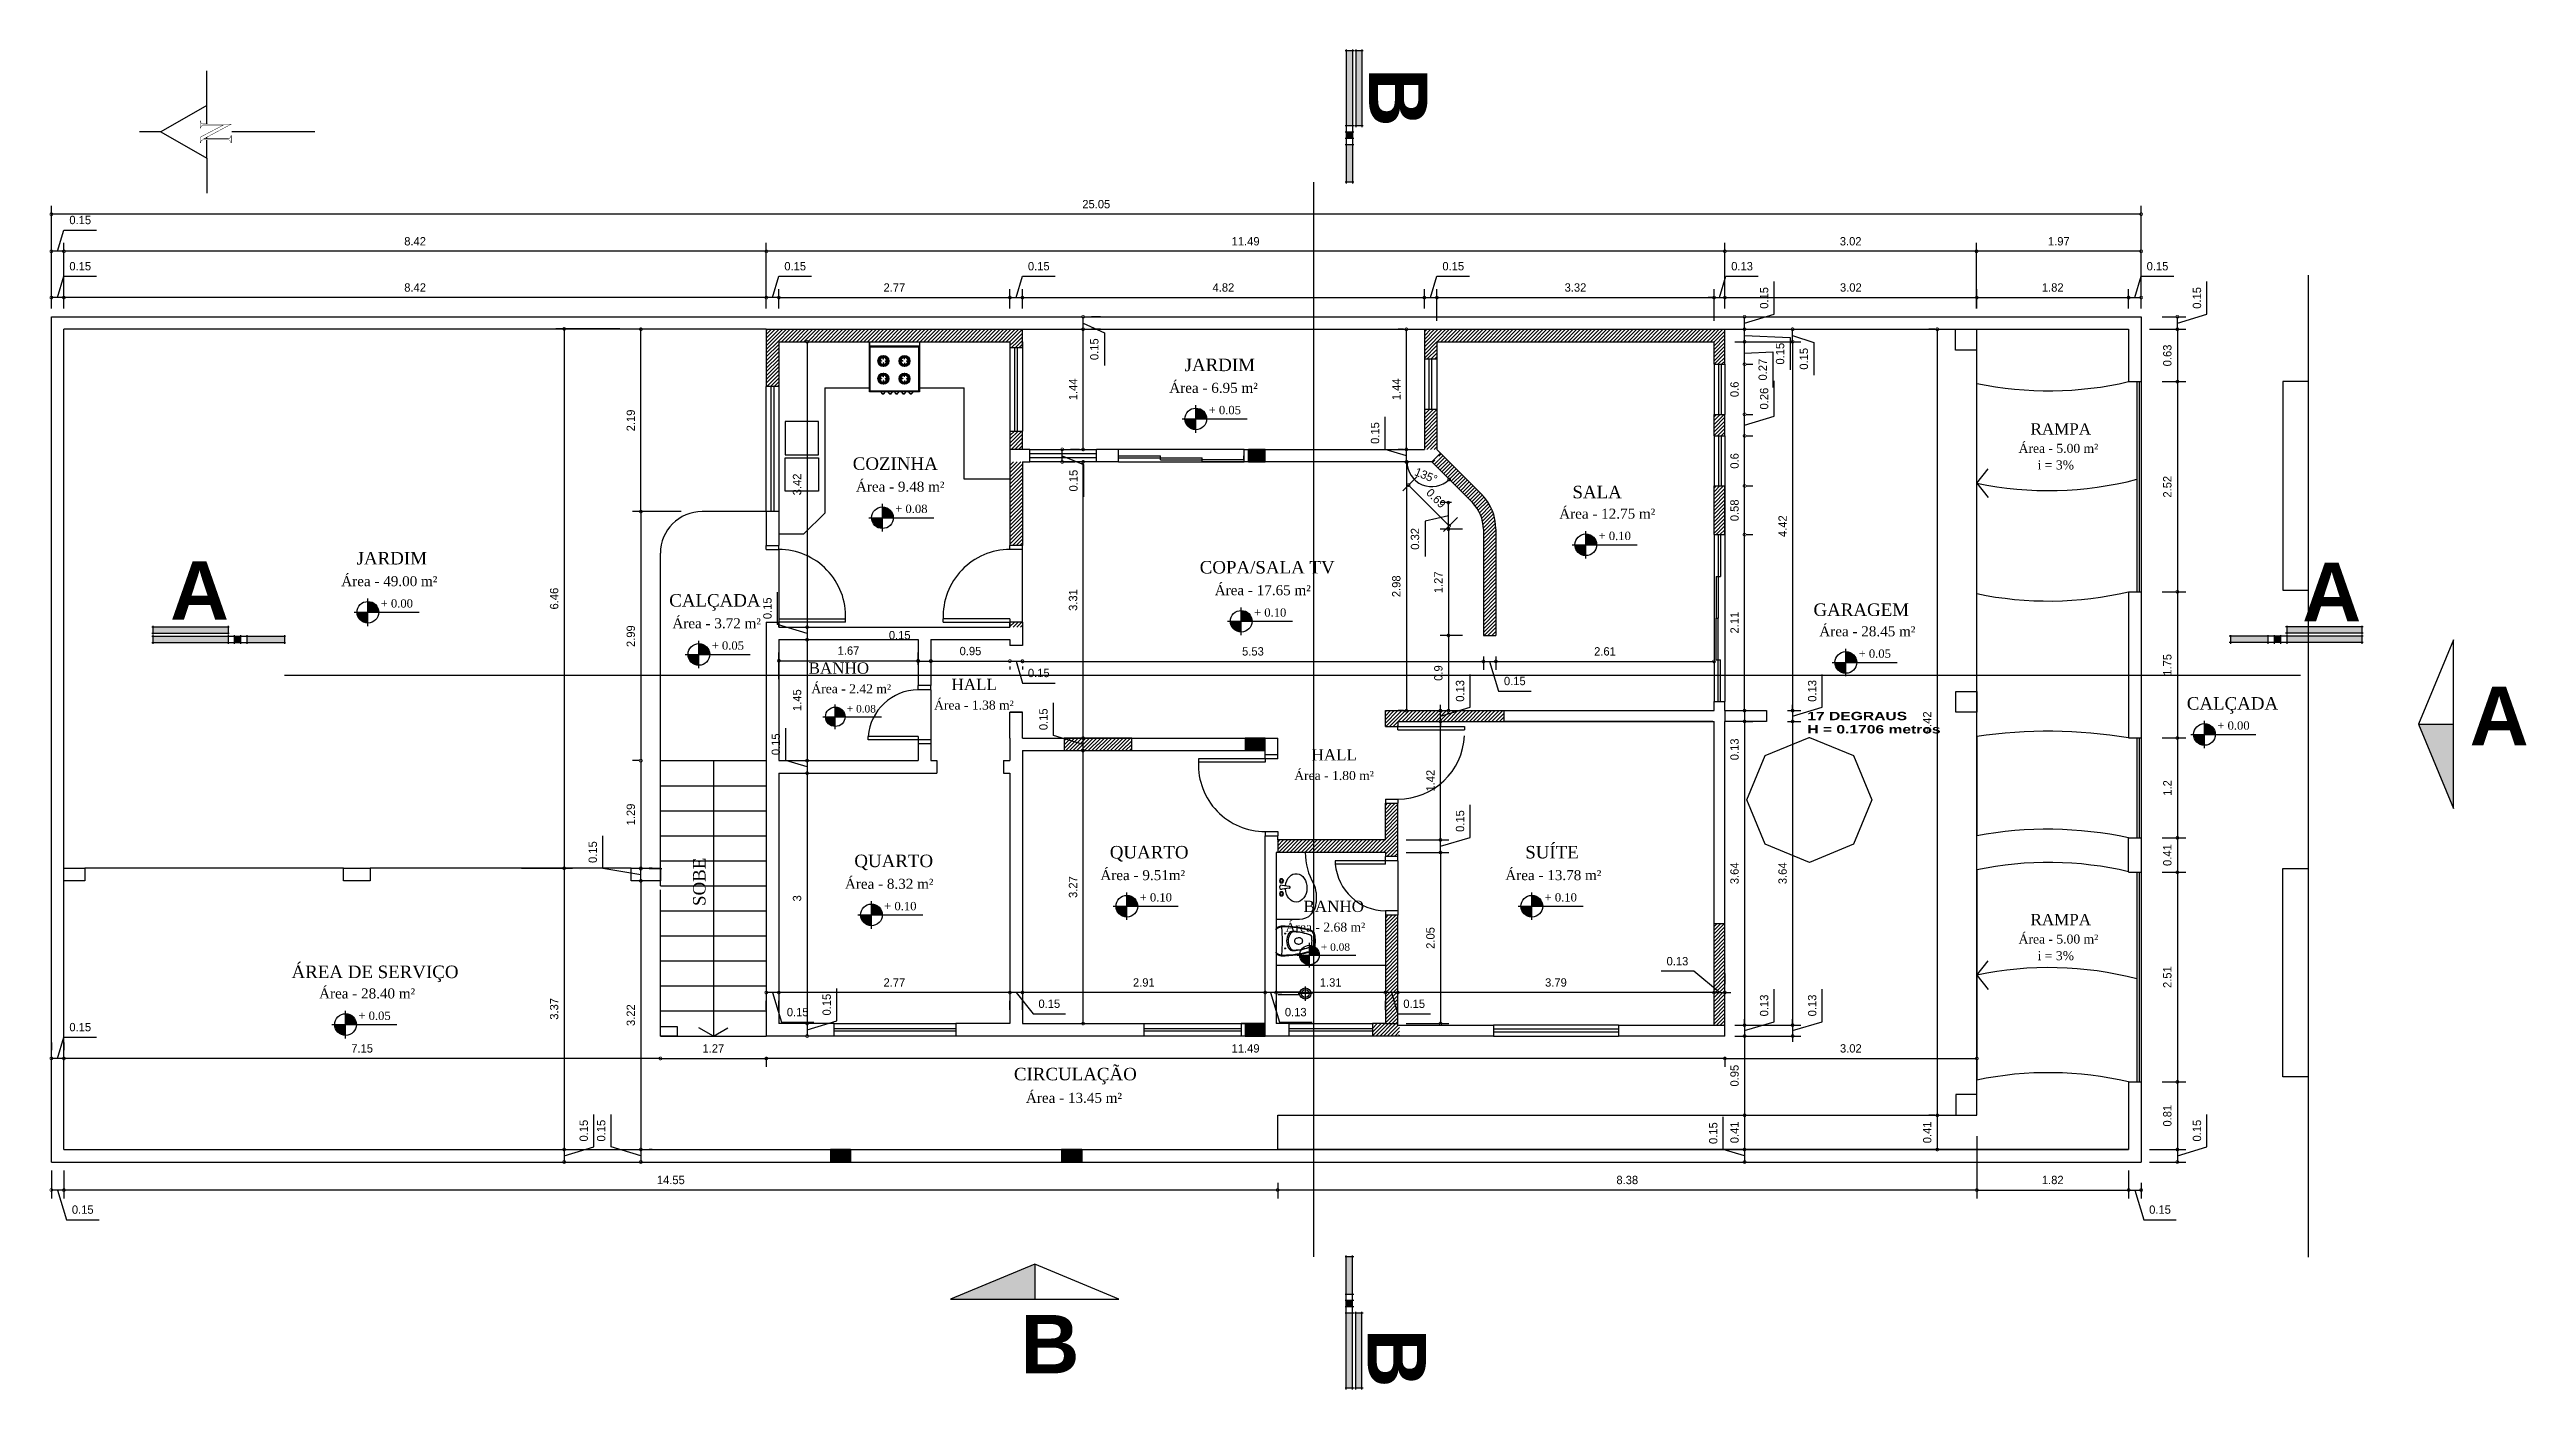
# Model space of a CAD drawing. Extents: x 130 to 509, y 87 to 225.
# Drawn here: x 284.64 to 314.33, y 150.36 to 166.42 of the extents above; entities that cross this region are included whole.
import ezdxf

# ---------------------------------------------------------------- set-up
doc = ezdxf.new("R2010")
doc.units = 0
doc.header["$LTSCALE"] = 7
doc.linetypes.add('ACAD_ISO05W100', pattern=[37.5, 24, -3, 0.5, -3, 0.5, -3, 0.5, -3])
doc.linetypes.add('HIDDEN', pattern=[0.375, 0.25, -0.125])
doc.layers.get('0').update_dxf_attribs({"linetype": 'CONTINUOUS'})
doc.layers.get('DEFPOINTS').update_dxf_attribs({"linetype": 'CONTINUOUS'})
for name, color, linetype in [('01', 7, 'CONTINUOUS'), ('02', 2, 'CONTINUOUS'), ('03', 3, 'CONTINUOUS'), ('04', 4, 'CONTINUOUS'), ('05', 5, 'CONTINUOUS'), ('06', 6, 'CONTINUOUS'), ('20', 2, 'CONTINUOUS'), ('20T', 2, 'HIDDEN'), ('30', 3, 'CONTINUOUS'), ('40', 4, 'CONTINUOUS'), ('60', 1, 'CONTINUOUS'), ('CORTE', 5, 'ACAD_ISO05W100'), ('COTAS', 7, 'CONTINUOUS'), ('CT', 8, 'CONTINUOUS'), ('HACH', 7, 'CONTINUOUS'), ('TEXTO', 3, 'CONTINUOUS')]:
    doc.layers.add(name, color=color, linetype=linetype)
doc.styles.add('REGUA80', font='cityb___.ttf', dxfattribs={"width": 1.4})
doc.styles.add('SANSSERIFBOLD', font='sasb____.pfb')
doc.styles.add('TIMES', font='times.ttf')
doc.dimstyles.get("Standard").update_dxf_attribs({"dimtxt": 0.18, "dimasz": 0.18, "dimexe": 0.18, "dimexo": 0.0625, "dimgap": 0.09, "dimtad": 0, "dimtih": 1, "dimtoh": 1, "dimdec": 4, "dimzin": 0, "dimdsep": 46, "dimtxsty": 'Standard', "dimcen": 0.09, "dimadec": 0, "dimazin": 0, "dimtfac": 1, "dimtdec": 4, "dimtofl": 0, "dimtmove": 0, "dimatfit": 3, "dimfxl": 1, "dimtolj": 1, "dimtzin": 0, "dimarcsym": 0})
pattern_1 = [(45, (-0.118566, 2.160687), (-0.0224506403, 0.0224506403), [])]

msp = doc.modelspace()

# ---------------------------------------------------------------- texts
at = {"layer": '03', "style": 'REGUA80', "width": 1.4}
for s, p in [('17 DEGRAUS', (305.708, 158.383)), ('H = 0.1706 metros', (305.708, 158.224))]:
    msp.add_text(s, height=0.1, dxfattribs=at).set_placement(p)
at = {"layer": 'CORTE', "color": 4, "style": 'SANSSERIFBOLD'}
for s, p in [('A', (286.083, 159.586)), ('A', (311.641, 159.569)), ('A', (313.648, 158.083)), ('B', (296.277, 150.555))]:
    msp.add_text(s, height=0.7, dxfattribs=at).set_placement(p)
at = {"layer": 'TEXTO', "style": 'TIMES'}
for s, height, p in [('JARDIM', 0.15, (298.244, 162.566)), ('Área - 6.95 m²', 0.12, (298.06, 162.306)), ('+ 0.05', 0.1, (298.532, 162.05)), ('RAMPA', 0.135, (308.384, 161.806)), ('COZINHA', 0.15, (294.266, 161.383)), ('Área - 5.00 m²', 0.108, (308.241, 161.587)), ('Área - 9.48 m²', 0.12, (294.304, 161.122)), ('i = 3%', 0.108, (308.469, 161.388)), ('+ 0.08', 0.1, (294.775, 160.866)), ('Área - 12.75 m²', 0.12, (302.734, 160.798)), ('SALA', 0.15, (302.893, 161.042)), ('+ 0.10', 0.1, (303.206, 160.542)), ('JARDIM', 0.15, (288.319, 160.249)), ('Área - 49.00 m²', 0.12, (288.135, 159.989)), ('COPA/SALA TV', 0.15, (298.425, 160.141)), ('Área - 17.65 m²', 0.12, (298.605, 159.881)), ('+ 0.00', 0.1, (288.607, 159.733)), ('CALÇADA', 0.15, (292.066, 159.744)), ('GARAGEM', 0.15, (305.782, 159.632)), ('Área - 3.72 m²', 0.12, (292.104, 159.484)), ('+ 0.10', 0.1, (299.076, 159.624)), ('Área - 28.45 m²', 0.12, (305.852, 159.388)), ('+ 0.05', 0.1, (292.575, 159.228)), ('+ 0.05', 0.1, (306.323, 159.131)), ('BANHO', 0.135, (293.737, 158.94)), ('Área - 2.42 m²', 0.108, (293.77, 158.706)), ('HALL', 0.135, (295.45, 158.744)), ('+ 0.08', 0.09, (294.195, 158.475)), ('Área - 1.38 m²', 0.108, (295.241, 158.51)), ('CALÇADA', 0.15, (310.257, 158.509)), ('+ 0.00', 0.1, (310.623, 158.269)), ('HALL', 0.135, (299.766, 157.9)), ('Área - 1.80 m²', 0.108, (299.558, 157.666)), ('QUARTO', 0.15, (294.285, 156.622)), ('QUARTO', 0.15, (297.347, 156.726)), ('SUÍTE', 0.15, (302.327, 156.726)), ('Área - 8.32 m²', 0.12, (294.172, 156.362)), ('Área - 9.51m²', 0.12, (297.234, 156.466)), ('Área - 13.78 m²', 0.12, (302.088, 156.466)), ('+ 0.10', 0.1, (294.643, 156.105)), ('+ 0.10', 0.1, (297.705, 156.21)), ('BANHO', 0.135, (299.669, 156.084)), ('+ 0.10', 0.1, (302.559, 156.21)), ('Área - 2.68 m²', 0.108, (299.454, 155.849)), ('RAMPA', 0.135, (308.384, 155.926)), ('+ 0.08', 0.09, (299.878, 155.619)), ('Área - 5.00 m²', 0.108, (308.241, 155.706)), ('i = 3%', 0.108, (308.469, 155.507)), ('ÁREA DE SERVIÇO', 0.15, (287.539, 155.292)), ('Área - 28.40 m²', 0.12, (287.869, 155.048)), ('+ 0.05', 0.1, (288.34, 154.791)), ('CIRCULAÇÃO', 0.15, (296.198, 154.067)), ('Área - 13.45 m²', 0.12, (296.342, 153.797))]:
    msp.add_text(s, height=height, dxfattribs=at).set_placement(p)
msp.add_text('SOBE', height=0.15, rotation=90, dxfattribs=at).set_placement((292.501, 156.156))

# ---------------------------------------------------------------- blocks, each defined once
blk = doc.blocks.new('_DOTSMALL')
at = {"color": 0, "linetype": 'ByBlock', "const_width": 0.5}
blk.add_lwpolyline([(-0.0625, 0, 1), (0.0625, 0, 1)], format="xyb", close=True, dxfattribs=at)
blk = doc.blocks.new('*D23')
at = {"color": 0, "linetype": 'ByBlock'}
for p, q in [((293.38, 163.318), (293.38, 163.548)), ((293.38, 163.448), (296.15, 163.448)), ((296.15, 163.318), (296.15, 163.548))]:
    blk.add_line(p, q, dxfattribs=at)
at = {"layer": 'DEFPOINTS', "color": 0, "linetype": 'ByBlock'}
for p in [(296.15, 163.448), (293.38, 163.068), (296.15, 163.068)]:
    blk.add_point(p, dxfattribs=at)
at = {"color": 0, "linetype": 'ByBlock', "xscale": 0.07, "yscale": 0.07, "zscale": 0.07, "rotation": 180}
blk.add_blockref('_DOTSMALL', (293.38, 163.448), dxfattribs=at)
at = {"color": 0, "linetype": 'ByBlock', "xscale": 0.07, "yscale": 0.07, "zscale": 0.07}
blk.add_blockref('_DOTSMALL', (296.15, 163.448), dxfattribs=at)
at = {"color": 2, "linetype": 'ByBlock', "insert": (294.765, 163.568), "char_height": 0.1, "attachment_point": 5}
blk.add_mtext('\\A1;2.77', dxfattribs=at)
blk = doc.blocks.new('*D24')
at = {"layer": 'COTAS', "color": 0}
for p, q in [((296.225, 163.448), (296.301, 163.703)), ((296.301, 163.703), (296.691, 163.703)), ((296.15, 163.448), (296.3, 163.448)), ((296.3, 163.318), (296.3, 163.548))]:
    blk.add_line(p, q, dxfattribs=at)
at = {"layer": 'DEFPOINTS', "color": 0}
for p in [(296.3, 163.448), (296.15, 163.068), (296.3, 163.068)]:
    blk.add_point(p, dxfattribs=at)
at = {"layer": 'COTAS', "color": 0, "xscale": 0.07, "yscale": 0.07, "zscale": 0.07, "rotation": 180}
blk.add_blockref('_DOTSMALL', (296.15, 163.448), dxfattribs=at)
at = {"layer": 'COTAS', "color": 0, "xscale": 0.07, "yscale": 0.07, "zscale": 0.07}
blk.add_blockref('_DOTSMALL', (296.3, 163.448), dxfattribs=at)
at = {"layer": 'COTAS', "color": 2, "insert": (296.496, 163.823), "char_height": 0.1, "attachment_point": 5}
blk.add_mtext('\\A1;0.15', dxfattribs=at)
blk = doc.blocks.new('*D25')
at = {"layer": 'COTAS', "color": 0}
for p, q in [((296.3, 163.448), (301.118, 163.448)), ((301.118, 163.318), (301.118, 163.548))]:
    blk.add_line(p, q, dxfattribs=at)
at = {"layer": 'DEFPOINTS', "color": 0}
for p in [(301.118, 163.448), (296.3, 163.068), (301.118, 163.068)]:
    blk.add_point(p, dxfattribs=at)
at = {"layer": 'COTAS', "color": 0, "xscale": 0.07, "yscale": 0.07, "zscale": 0.07, "rotation": 180}
blk.add_blockref('_DOTSMALL', (296.3, 163.448), dxfattribs=at)
at = {"layer": 'COTAS', "color": 0, "xscale": 0.07, "yscale": 0.07, "zscale": 0.07}
blk.add_blockref('_DOTSMALL', (301.118, 163.448), dxfattribs=at)
at = {"layer": 'COTAS', "color": 2, "insert": (298.709, 163.568), "char_height": 0.1, "attachment_point": 5}
blk.add_mtext('\\A1;4.82', dxfattribs=at)
blk = doc.blocks.new('*D26')
at = {"layer": 'COTAS', "color": 0}
for p, q in [((301.193, 163.448), (301.269, 163.703)), ((301.269, 163.703), (301.659, 163.703)), ((301.118, 163.448), (301.268, 163.448)), ((301.268, 163.168), (301.268, 163.548))]:
    blk.add_line(p, q, dxfattribs=at)
at = {"layer": 'DEFPOINTS', "color": 0}
for p in [(301.268, 163.448), (301.118, 163.068), (301.268, 162.918)]:
    blk.add_point(p, dxfattribs=at)
at = {"layer": 'COTAS', "color": 0, "xscale": 0.07, "yscale": 0.07, "zscale": 0.07, "rotation": 180}
blk.add_blockref('_DOTSMALL', (301.118, 163.448), dxfattribs=at)
at = {"layer": 'COTAS', "color": 0, "xscale": 0.07, "yscale": 0.07, "zscale": 0.07}
blk.add_blockref('_DOTSMALL', (301.268, 163.448), dxfattribs=at)
at = {"layer": 'COTAS', "color": 2, "insert": (301.464, 163.823), "char_height": 0.1, "attachment_point": 5}
blk.add_mtext('\\A1;0.15', dxfattribs=at)
blk = doc.blocks.new('*D27')
at = {"layer": 'COTAS', "color": 0}
for p, q in [((301.268, 163.448), (304.59, 163.448)), ((304.59, 163.168), (304.59, 163.548))]:
    blk.add_line(p, q, dxfattribs=at)
at = {"layer": 'DEFPOINTS', "color": 0}
for p in [(304.59, 163.448), (301.268, 162.918), (304.59, 162.918)]:
    blk.add_point(p, dxfattribs=at)
at = {"layer": 'COTAS', "color": 0, "xscale": 0.07, "yscale": 0.07, "zscale": 0.07, "rotation": 180}
blk.add_blockref('_DOTSMALL', (301.268, 163.448), dxfattribs=at)
at = {"layer": 'COTAS', "color": 0, "xscale": 0.07, "yscale": 0.07, "zscale": 0.07}
blk.add_blockref('_DOTSMALL', (304.59, 163.448), dxfattribs=at)
at = {"layer": 'COTAS', "color": 2, "insert": (302.929, 163.568), "char_height": 0.1, "attachment_point": 5}
blk.add_mtext('\\A1;3.32', dxfattribs=at)
blk = doc.blocks.new('*D28')
at = {"layer": 'COTAS', "color": 0}
for p, q in [((304.655, 163.448), (304.731, 163.703)), ((304.731, 163.703), (305.121, 163.703)), ((304.59, 163.448), (304.52, 163.448)), ((304.59, 163.448), (304.72, 163.448)), ((304.59, 163.448), (304.72, 163.448)), ((304.72, 163.318), (304.72, 163.548)), ((304.72, 163.448), (304.79, 163.448))]:
    blk.add_line(p, q, dxfattribs=at)
at = {"layer": 'DEFPOINTS', "color": 0}
for p in [(304.72, 163.448), (304.72, 163.068), (304.59, 162.918)]:
    blk.add_point(p, dxfattribs=at)
at = {"layer": 'COTAS', "color": 0, "xscale": 0.07, "yscale": 0.07, "zscale": 0.07}
blk.add_blockref('_DOTSMALL', (304.59, 163.448), dxfattribs=at)
at = {"layer": 'COTAS', "color": 0, "xscale": 0.07, "yscale": 0.07, "zscale": 0.07, "rotation": 180}
blk.add_blockref('_DOTSMALL', (304.72, 163.448), dxfattribs=at)
at = {"layer": 'COTAS', "color": 2, "insert": (304.926, 163.823), "char_height": 0.1, "attachment_point": 5}
blk.add_mtext('\\A1;0.13', dxfattribs=at)
blk = doc.blocks.new('*D29')
at = {"layer": 'COTAS', "color": 0}
for p, q in [((304.72, 163.448), (307.74, 163.448)), ((307.74, 163.318), (307.74, 163.548))]:
    blk.add_line(p, q, dxfattribs=at)
at = {"layer": 'DEFPOINTS', "color": 0}
for p in [(307.74, 163.448), (304.72, 163.068), (307.74, 163.068)]:
    blk.add_point(p, dxfattribs=at)
at = {"layer": 'COTAS', "color": 0, "xscale": 0.07, "yscale": 0.07, "zscale": 0.07, "rotation": 180}
blk.add_blockref('_DOTSMALL', (304.72, 163.448), dxfattribs=at)
at = {"layer": 'COTAS', "color": 0, "xscale": 0.07, "yscale": 0.07, "zscale": 0.07}
blk.add_blockref('_DOTSMALL', (307.74, 163.448), dxfattribs=at)
at = {"layer": 'COTAS', "color": 2, "insert": (306.23, 163.568), "char_height": 0.1, "attachment_point": 5}
blk.add_mtext('\\A1;3.02', dxfattribs=at)
blk = doc.blocks.new('*D30')
at = {"layer": 'COTAS', "color": 0}
for p, q in [((307.74, 163.448), (309.56, 163.448)), ((309.56, 163.318), (309.56, 163.548))]:
    blk.add_line(p, q, dxfattribs=at)
at = {"layer": 'DEFPOINTS', "color": 0}
for p in [(309.56, 163.448), (307.74, 163.068), (309.56, 163.068)]:
    blk.add_point(p, dxfattribs=at)
at = {"layer": 'COTAS', "color": 0, "xscale": 0.07, "yscale": 0.07, "zscale": 0.07, "rotation": 180}
blk.add_blockref('_DOTSMALL', (307.74, 163.448), dxfattribs=at)
at = {"layer": 'COTAS', "color": 0, "xscale": 0.07, "yscale": 0.07, "zscale": 0.07}
blk.add_blockref('_DOTSMALL', (309.56, 163.448), dxfattribs=at)
at = {"layer": 'COTAS', "color": 2, "insert": (308.65, 163.568), "char_height": 0.1, "attachment_point": 5}
blk.add_mtext('\\A1;1.82', dxfattribs=at)
blk = doc.blocks.new('*D31')
at = {"layer": 'COTAS', "color": 0}
for p, q in [((309.635, 163.448), (309.711, 163.703)), ((309.711, 163.703), (310.101, 163.703)), ((309.56, 163.448), (309.71, 163.448)), ((309.71, 163.318), (309.71, 163.548))]:
    blk.add_line(p, q, dxfattribs=at)
at = {"layer": 'DEFPOINTS', "color": 0}
for p in [(309.71, 163.448), (309.56, 163.068), (309.71, 163.068)]:
    blk.add_point(p, dxfattribs=at)
at = {"layer": 'COTAS', "color": 0, "xscale": 0.07, "yscale": 0.07, "zscale": 0.07, "rotation": 180}
blk.add_blockref('_DOTSMALL', (309.56, 163.448), dxfattribs=at)
at = {"layer": 'COTAS', "color": 0, "xscale": 0.07, "yscale": 0.07, "zscale": 0.07}
blk.add_blockref('_DOTSMALL', (309.71, 163.448), dxfattribs=at)
at = {"layer": 'COTAS', "color": 2, "insert": (309.906, 163.823), "char_height": 0.1, "attachment_point": 5}
blk.add_mtext('\\A1;0.15', dxfattribs=at)
blk = doc.blocks.new('*D32')
at = {"layer": 'COTAS', "color": 0}
for p, q in [((293.305, 163.448), (293.381, 163.703)), ((293.381, 163.703), (293.771, 163.703)), ((293.23, 163.318), (293.23, 163.548)), ((293.38, 163.448), (293.23, 163.448))]:
    blk.add_line(p, q, dxfattribs=at)
at = {"layer": 'DEFPOINTS', "color": 0}
for p in [(293.23, 163.448), (293.23, 163.068), (293.38, 163.068)]:
    blk.add_point(p, dxfattribs=at)
at = {"layer": 'COTAS', "color": 0, "xscale": 0.07, "yscale": 0.07, "zscale": 0.07, "rotation": 180}
blk.add_blockref('_DOTSMALL', (293.23, 163.448), dxfattribs=at)
at = {"layer": 'COTAS', "color": 0, "xscale": 0.07, "yscale": 0.07, "zscale": 0.07}
blk.add_blockref('_DOTSMALL', (293.38, 163.448), dxfattribs=at)
at = {"layer": 'COTAS', "color": 2, "insert": (293.576, 163.823), "char_height": 0.1, "attachment_point": 5}
blk.add_mtext('\\A1;0.15', dxfattribs=at)
blk = doc.blocks.new('*D33')
at = {"layer": 'COTAS', "color": 0}
for p, q in [((284.81, 163.318), (284.81, 163.548)), ((293.23, 163.448), (284.81, 163.448))]:
    blk.add_line(p, q, dxfattribs=at)
at = {"layer": 'DEFPOINTS', "color": 0}
for p in [(284.81, 163.448), (284.81, 163.068), (293.23, 163.068)]:
    blk.add_point(p, dxfattribs=at)
at = {"layer": 'COTAS', "color": 0, "xscale": 0.07, "yscale": 0.07, "zscale": 0.07, "rotation": 180}
blk.add_blockref('_DOTSMALL', (284.81, 163.448), dxfattribs=at)
at = {"layer": 'COTAS', "color": 0, "xscale": 0.07, "yscale": 0.07, "zscale": 0.07}
blk.add_blockref('_DOTSMALL', (293.23, 163.448), dxfattribs=at)
at = {"layer": 'COTAS', "color": 2, "insert": (289.02, 163.568), "char_height": 0.1, "attachment_point": 5}
blk.add_mtext('\\A1;8.42', dxfattribs=at)
blk = doc.blocks.new('*D34')
at = {"layer": 'COTAS', "color": 0}
for p, q in [((284.735, 163.448), (284.811, 163.703)), ((284.811, 163.703), (285.201, 163.703)), ((284.66, 163.318), (284.66, 163.548)), ((284.81, 163.448), (284.66, 163.448))]:
    blk.add_line(p, q, dxfattribs=at)
at = {"layer": 'DEFPOINTS', "color": 0}
for p in [(284.66, 163.448), (284.66, 163.068), (284.81, 163.068)]:
    blk.add_point(p, dxfattribs=at)
at = {"layer": 'COTAS', "color": 0, "xscale": 0.07, "yscale": 0.07, "zscale": 0.07, "rotation": 180}
blk.add_blockref('_DOTSMALL', (284.66, 163.448), dxfattribs=at)
at = {"layer": 'COTAS', "color": 0, "xscale": 0.07, "yscale": 0.07, "zscale": 0.07}
blk.add_blockref('_DOTSMALL', (284.81, 163.448), dxfattribs=at)
at = {"layer": 'COTAS', "color": 2, "insert": (285.006, 163.823), "char_height": 0.1, "attachment_point": 5}
blk.add_mtext('\\A1;0.15', dxfattribs=at)
blk = doc.blocks.new('*D35')
at = {"color": 0, "linetype": 'ByBlock'}
for p, q in [((300.8, 154.978), (300.8, 155.219)), ((304.59, 155.119), (300.8, 155.119)), ((304.59, 154.978), (304.59, 155.219))]:
    blk.add_line(p, q, dxfattribs=at)
at = {"layer": 'DEFPOINTS', "color": 0, "linetype": 'ByBlock'}
for p in [(300.8, 155.119), (300.8, 154.728), (304.59, 154.728)]:
    blk.add_point(p, dxfattribs=at)
at = {"color": 0, "linetype": 'ByBlock', "xscale": 0.07, "yscale": 0.07, "zscale": 0.07, "rotation": 180}
blk.add_blockref('_DOTSMALL', (300.8, 155.119), dxfattribs=at)
at = {"color": 0, "linetype": 'ByBlock', "xscale": 0.07, "yscale": 0.07, "zscale": 0.07}
blk.add_blockref('_DOTSMALL', (304.59, 155.119), dxfattribs=at)
at = {"color": 2, "linetype": 'ByBlock', "insert": (302.695, 155.239), "char_height": 0.1, "attachment_point": 5}
blk.add_mtext('\\A1;3.79', dxfattribs=at)
blk = doc.blocks.new('*D36')
at = {"layer": 'COTAS', "color": 0}
for p, q in [((304.346, 155.374), (303.956, 155.374)), ((304.655, 155.119), (304.346, 155.374)), ((304.72, 155.347), (304.72, 155.219)), ((304.59, 155.119), (304.52, 155.119)), ((304.59, 155.119), (304.72, 155.119)), ((304.59, 155.119), (304.72, 155.119)), ((304.72, 155.119), (304.79, 155.119))]:
    blk.add_line(p, q, dxfattribs=at)
at = {"layer": 'DEFPOINTS', "color": 0}
for p in [(304.72, 155.119), (304.72, 155.097), (304.59, 154.728)]:
    blk.add_point(p, dxfattribs=at)
at = {"layer": 'COTAS', "color": 0, "xscale": 0.07, "yscale": 0.07, "zscale": 0.07}
blk.add_blockref('_DOTSMALL', (304.59, 155.119), dxfattribs=at)
at = {"layer": 'COTAS', "color": 0, "xscale": 0.07, "yscale": 0.07, "zscale": 0.07, "rotation": 180}
blk.add_blockref('_DOTSMALL', (304.72, 155.119), dxfattribs=at)
at = {"layer": 'COTAS', "color": 2, "insert": (304.151, 155.494), "char_height": 0.1, "attachment_point": 5}
blk.add_mtext('\\A1;0.13', dxfattribs=at)
blk = doc.blocks.new('*D37')
at = {"layer": 'COTAS', "color": 0}
for p, q in [((300.8, 155.119), (300.65, 155.119)), ((300.65, 154.912), (300.65, 155.019)), ((300.725, 155.119), (300.801, 154.864)), ((300.801, 154.864), (301.191, 154.864))]:
    blk.add_line(p, q, dxfattribs=at)
at = {"layer": 'DEFPOINTS', "color": 0}
for p in [(300.65, 155.162), (300.65, 155.119), (300.8, 154.728)]:
    blk.add_point(p, dxfattribs=at)
at = {"layer": 'COTAS', "color": 0, "xscale": 0.07, "yscale": 0.07, "zscale": 0.07, "rotation": 180}
blk.add_blockref('_DOTSMALL', (300.65, 155.119), dxfattribs=at)
at = {"layer": 'COTAS', "color": 0, "xscale": 0.07, "yscale": 0.07, "zscale": 0.07}
blk.add_blockref('_DOTSMALL', (300.8, 155.119), dxfattribs=at)
at = {"layer": 'COTAS', "color": 2, "insert": (300.996, 154.984), "char_height": 0.1, "attachment_point": 5}
blk.add_mtext('\\A1;0.15', dxfattribs=at)
blk = doc.blocks.new('*D38')
at = {"layer": 'COTAS', "color": 0}
for p, q in [((300.65, 155.119), (299.34, 155.119)), ((299.34, 154.912), (299.34, 155.019))]:
    blk.add_line(p, q, dxfattribs=at)
at = {"layer": 'DEFPOINTS', "color": 0}
for p in [(299.34, 155.162), (299.34, 155.119), (300.65, 155.162)]:
    blk.add_point(p, dxfattribs=at)
at = {"layer": 'COTAS', "color": 0, "xscale": 0.07, "yscale": 0.07, "zscale": 0.07, "rotation": 180}
blk.add_blockref('_DOTSMALL', (299.34, 155.119), dxfattribs=at)
at = {"layer": 'COTAS', "color": 0, "xscale": 0.07, "yscale": 0.07, "zscale": 0.07}
blk.add_blockref('_DOTSMALL', (300.65, 155.119), dxfattribs=at)
at = {"layer": 'COTAS', "color": 2, "insert": (299.995, 155.239), "char_height": 0.1, "attachment_point": 5}
blk.add_mtext('\\A1;1.31', dxfattribs=at)
blk = doc.blocks.new('*D39')
at = {"layer": 'COTAS', "color": 0}
for p, q in [((299.21, 155.119), (299.14, 155.119)), ((299.34, 155.119), (299.21, 155.119)), ((299.34, 155.119), (299.21, 155.119)), ((299.21, 154.912), (299.21, 155.019)), ((299.275, 155.119), (299.381, 154.764)), ((299.34, 155.119), (299.41, 155.119)), ((299.381, 154.764), (299.771, 154.764))]:
    blk.add_line(p, q, dxfattribs=at)
at = {"layer": 'DEFPOINTS', "color": 0}
for p in [(299.21, 155.162), (299.21, 155.119), (299.34, 155.162)]:
    blk.add_point(p, dxfattribs=at)
at = {"layer": 'COTAS', "color": 0, "xscale": 0.07, "yscale": 0.07, "zscale": 0.07}
blk.add_blockref('_DOTSMALL', (299.21, 155.119), dxfattribs=at)
at = {"layer": 'COTAS', "color": 0, "xscale": 0.07, "yscale": 0.07, "zscale": 0.07, "rotation": 180}
blk.add_blockref('_DOTSMALL', (299.34, 155.119), dxfattribs=at)
at = {"layer": 'COTAS', "color": 2, "insert": (299.576, 154.884), "char_height": 0.1, "attachment_point": 5}
blk.add_mtext('\\A1;0.13', dxfattribs=at)
blk = doc.blocks.new('*D40')
at = {"layer": 'COTAS', "color": 0}
for p, q in [((299.21, 155.119), (296.3, 155.119)), ((296.3, 154.912), (296.3, 155.019))]:
    blk.add_line(p, q, dxfattribs=at)
at = {"layer": 'DEFPOINTS', "color": 0}
for p in [(296.3, 155.162), (296.3, 155.119), (299.21, 155.162)]:
    blk.add_point(p, dxfattribs=at)
at = {"layer": 'COTAS', "color": 0, "xscale": 0.07, "yscale": 0.07, "zscale": 0.07, "rotation": 180}
blk.add_blockref('_DOTSMALL', (296.3, 155.119), dxfattribs=at)
at = {"layer": 'COTAS', "color": 0, "xscale": 0.07, "yscale": 0.07, "zscale": 0.07}
blk.add_blockref('_DOTSMALL', (299.21, 155.119), dxfattribs=at)
at = {"layer": 'COTAS', "color": 2, "insert": (297.755, 155.239), "char_height": 0.1, "attachment_point": 5}
blk.add_mtext('\\A1;2.91', dxfattribs=at)
blk = doc.blocks.new('*D41')
at = {"layer": 'COTAS', "color": 0}
for p, q in [((296.3, 155.119), (296.15, 155.119)), ((296.15, 154.912), (296.15, 155.019)), ((296.225, 155.119), (296.427, 154.864)), ((296.427, 154.864), (296.817, 154.864))]:
    blk.add_line(p, q, dxfattribs=at)
at = {"layer": 'DEFPOINTS', "color": 0}
for p in [(296.15, 155.162), (296.15, 155.119), (296.3, 155.162)]:
    blk.add_point(p, dxfattribs=at)
at = {"layer": 'COTAS', "color": 0, "xscale": 0.07, "yscale": 0.07, "zscale": 0.07, "rotation": 180}
blk.add_blockref('_DOTSMALL', (296.15, 155.119), dxfattribs=at)
at = {"layer": 'COTAS', "color": 0, "xscale": 0.07, "yscale": 0.07, "zscale": 0.07}
blk.add_blockref('_DOTSMALL', (296.3, 155.119), dxfattribs=at)
at = {"layer": 'COTAS', "color": 2, "insert": (296.622, 154.984), "char_height": 0.1, "attachment_point": 5}
blk.add_mtext('\\A1;0.15', dxfattribs=at)
blk = doc.blocks.new('*D42')
at = {"layer": 'COTAS', "color": 0}
for p, q in [((296.15, 155.119), (293.38, 155.119)), ((293.38, 154.912), (293.38, 155.019))]:
    blk.add_line(p, q, dxfattribs=at)
at = {"layer": 'DEFPOINTS', "color": 0}
for p in [(293.38, 155.162), (293.38, 155.119), (296.15, 155.162)]:
    blk.add_point(p, dxfattribs=at)
at = {"layer": 'COTAS', "color": 0, "xscale": 0.07, "yscale": 0.07, "zscale": 0.07, "rotation": 180}
blk.add_blockref('_DOTSMALL', (293.38, 155.119), dxfattribs=at)
at = {"layer": 'COTAS', "color": 0, "xscale": 0.07, "yscale": 0.07, "zscale": 0.07}
blk.add_blockref('_DOTSMALL', (296.15, 155.119), dxfattribs=at)
at = {"layer": 'COTAS', "color": 2, "insert": (294.765, 155.239), "char_height": 0.1, "attachment_point": 5}
blk.add_mtext('\\A1;2.77', dxfattribs=at)
blk = doc.blocks.new('*D43')
at = {"layer": 'COTAS', "color": 0}
for p, q in [((293.38, 155.119), (293.23, 155.119)), ((293.23, 154.912), (293.23, 155.019)), ((293.305, 155.119), (293.411, 154.764)), ((293.411, 154.764), (293.801, 154.764))]:
    blk.add_line(p, q, dxfattribs=at)
at = {"layer": 'DEFPOINTS', "color": 0}
for p in [(293.23, 155.162), (293.23, 155.119), (293.38, 155.162)]:
    blk.add_point(p, dxfattribs=at)
at = {"layer": 'COTAS', "color": 0, "xscale": 0.07, "yscale": 0.07, "zscale": 0.07, "rotation": 180}
blk.add_blockref('_DOTSMALL', (293.23, 155.119), dxfattribs=at)
at = {"layer": 'COTAS', "color": 0, "xscale": 0.07, "yscale": 0.07, "zscale": 0.07}
blk.add_blockref('_DOTSMALL', (293.38, 155.119), dxfattribs=at)
at = {"layer": 'COTAS', "color": 2, "insert": (293.606, 154.884), "char_height": 0.1, "attachment_point": 5}
blk.add_mtext('\\A1;0.15', dxfattribs=at)
blk = doc.blocks.new('*D44')
at = {"color": 0, "linetype": 'ByBlock'}
for p, q in [((304.956, 158.498), (304.956, 158.568)), ((304.956, 158.498), (304.956, 158.368)), ((304.956, 158.368), (304.956, 157.838)), ((304.97, 158.498), (305.056, 158.498)), ((304.97, 158.368), (305.056, 158.368))]:
    blk.add_line(p, q, dxfattribs=at)
at = {"layer": 'DEFPOINTS', "color": 0, "linetype": 'ByBlock'}
for p in [(304.72, 158.498), (304.72, 158.368), (304.956, 158.368)]:
    blk.add_point(p, dxfattribs=at)
at = {"color": 0, "linetype": 'ByBlock', "xscale": 0.07, "yscale": 0.07, "zscale": 0.07}
for p, rotation in [((304.956, 158.498), 270), ((304.956, 158.368), 90)]:
    blk.add_blockref('_DOTSMALL', p, dxfattribs=dict(at, rotation=rotation))
at = {"color": 2, "linetype": 'ByBlock', "insert": (304.836, 158.033), "char_height": 0.1, "attachment_point": 5, "rotation": 90}
blk.add_mtext('\\A1;0.13', dxfattribs=at)
blk = doc.blocks.new('*D45')
at = {"layer": 'COTAS', "color": 0}
for p, q in [((304.956, 158.368), (304.956, 154.728)), ((304.84, 154.728), (305.056, 154.728))]:
    blk.add_line(p, q, dxfattribs=at)
at = {"layer": 'DEFPOINTS', "color": 0}
for p in [(304.72, 158.368), (304.59, 154.728), (304.956, 154.728)]:
    blk.add_point(p, dxfattribs=at)
at = {"layer": 'COTAS', "color": 0, "xscale": 0.07, "yscale": 0.07, "zscale": 0.07}
for p, rotation in [((304.956, 158.368), 90), ((304.956, 154.728), 270)]:
    blk.add_blockref('_DOTSMALL', p, dxfattribs=dict(at, rotation=rotation))
at = {"layer": 'COTAS', "color": 2, "insert": (304.836, 156.548), "char_height": 0.1, "attachment_point": 5, "rotation": 90}
blk.add_mtext('\\A1;3.64', dxfattribs=at)
blk = doc.blocks.new('*D46')
at = {"layer": 'COTAS', "color": 0}
for p, q in [((305.311, 154.769), (305.311, 155.159)), ((304.956, 154.728), (304.956, 154.798)), ((304.956, 154.663), (305.311, 154.769)), ((304.956, 154.728), (304.956, 154.598)), ((304.956, 154.728), (304.956, 154.598)), ((304.84, 154.598), (305.056, 154.598)), ((304.956, 154.598), (304.956, 154.528))]:
    blk.add_line(p, q, dxfattribs=at)
at = {"layer": 'DEFPOINTS', "color": 0}
for p in [(304.59, 154.728), (304.59, 154.598), (304.956, 154.598)]:
    blk.add_point(p, dxfattribs=at)
at = {"layer": 'COTAS', "color": 0, "xscale": 0.07, "yscale": 0.07, "zscale": 0.07}
for p, rotation in [((304.956, 154.728), 270), ((304.956, 154.598), 90)]:
    blk.add_blockref('_DOTSMALL', p, dxfattribs=dict(at, rotation=rotation))
at = {"layer": 'COTAS', "color": 2, "insert": (305.191, 154.964), "char_height": 0.1, "attachment_point": 5, "rotation": 90}
blk.add_mtext('\\A1;0.13', dxfattribs=at)
blk = doc.blocks.new('*D47')
at = {"layer": 'COTAS', "color": 0}
for p, q in [((304.956, 158.498), (304.956, 160.607)), ((304.97, 160.607), (305.056, 160.607))]:
    blk.add_line(p, q, dxfattribs=at)
at = {"layer": 'DEFPOINTS', "color": 0}
for p in [(304.72, 160.607), (304.956, 160.607), (304.72, 158.498)]:
    blk.add_point(p, dxfattribs=at)
at = {"layer": 'COTAS', "color": 0, "xscale": 0.07, "yscale": 0.07, "zscale": 0.07}
for p, rotation in [((304.956, 160.607), 90), ((304.956, 158.498), 270)]:
    blk.add_blockref('_DOTSMALL', p, dxfattribs=dict(at, rotation=rotation))
at = {"layer": 'COTAS', "color": 2, "insert": (304.836, 159.552), "char_height": 0.1, "attachment_point": 5, "rotation": 90}
blk.add_mtext('\\A1;2.11', dxfattribs=at)
blk = doc.blocks.new('*D48')
at = {"layer": 'COTAS', "color": 0}
for p, q in [((304.956, 160.607), (304.956, 161.19)), ((304.97, 161.19), (305.056, 161.19))]:
    blk.add_line(p, q, dxfattribs=at)
at = {"layer": 'DEFPOINTS', "color": 0}
for p in [(304.72, 161.19), (304.956, 161.19), (304.72, 160.607)]:
    blk.add_point(p, dxfattribs=at)
at = {"layer": 'COTAS', "color": 0, "xscale": 0.07, "yscale": 0.07, "zscale": 0.07}
for p, rotation in [((304.956, 161.19), 90), ((304.956, 160.607), 270)]:
    blk.add_blockref('_DOTSMALL', p, dxfattribs=dict(at, rotation=rotation))
at = {"layer": 'COTAS', "color": 2, "insert": (304.836, 160.898), "char_height": 0.1, "attachment_point": 5, "rotation": 90}
blk.add_mtext('\\A1;0.58', dxfattribs=at)
blk = doc.blocks.new('*D49')
at = {"layer": 'COTAS', "color": 0}
for p, q in [((304.956, 161.19), (304.956, 161.79)), ((304.97, 161.79), (305.056, 161.79))]:
    blk.add_line(p, q, dxfattribs=at)
at = {"layer": 'DEFPOINTS', "color": 0}
for p in [(304.72, 161.79), (304.956, 161.79), (304.72, 161.19)]:
    blk.add_point(p, dxfattribs=at)
at = {"layer": 'COTAS', "color": 0, "xscale": 0.07, "yscale": 0.07, "zscale": 0.07}
for p, rotation in [((304.956, 161.79), 90), ((304.956, 161.19), 270)]:
    blk.add_blockref('_DOTSMALL', p, dxfattribs=dict(at, rotation=rotation))
at = {"layer": 'COTAS', "color": 2, "insert": (304.836, 161.49), "char_height": 0.1, "attachment_point": 5, "rotation": 90}
blk.add_mtext('\\A1;0.6', dxfattribs=at)
blk = doc.blocks.new('*D50')
at = {"layer": 'COTAS', "color": 0}
for p, q in [((305.311, 162.025), (305.311, 162.449)), ((304.956, 161.79), (304.956, 162.048)), ((304.956, 161.919), (305.311, 162.025)), ((304.97, 162.048), (305.056, 162.048))]:
    blk.add_line(p, q, dxfattribs=at)
at = {"layer": 'DEFPOINTS', "color": 0}
for p in [(304.72, 162.048), (304.956, 162.048), (304.72, 161.79)]:
    blk.add_point(p, dxfattribs=at)
at = {"layer": 'COTAS', "color": 0, "xscale": 0.07, "yscale": 0.07, "zscale": 0.07}
for p, rotation in [((304.956, 162.048), 90), ((304.956, 161.79), 270)]:
    blk.add_blockref('_DOTSMALL', p, dxfattribs=dict(at, rotation=rotation))
at = {"layer": 'COTAS', "color": 2, "insert": (305.191, 162.237), "char_height": 0.1, "attachment_point": 5, "rotation": 90}
blk.add_mtext('\\A1;0.26', dxfattribs=at)
blk = doc.blocks.new('*D51')
at = {"layer": 'COTAS', "color": 0}
for p, q in [((304.956, 162.048), (304.956, 162.648)), ((304.97, 162.648), (305.056, 162.648))]:
    blk.add_line(p, q, dxfattribs=at)
at = {"layer": 'DEFPOINTS', "color": 0}
for p in [(304.72, 162.648), (304.956, 162.648), (304.72, 162.048)]:
    blk.add_point(p, dxfattribs=at)
at = {"layer": 'COTAS', "color": 0, "xscale": 0.07, "yscale": 0.07, "zscale": 0.07}
for p, rotation in [((304.956, 162.648), 90), ((304.956, 162.048), 270)]:
    blk.add_blockref('_DOTSMALL', p, dxfattribs=dict(at, rotation=rotation))
at = {"layer": 'COTAS', "color": 2, "insert": (304.836, 162.348), "char_height": 0.1, "attachment_point": 5, "rotation": 90}
blk.add_mtext('\\A1;0.6', dxfattribs=at)
blk = doc.blocks.new('*D52')
at = {"layer": 'COTAS', "color": 0}
for p, q in [((304.84, 162.918), (305.056, 162.918)), ((304.956, 162.648), (304.956, 162.918)), ((304.956, 162.783), (305.294, 162.796)), ((305.294, 162.796), (305.294, 162.372))]:
    blk.add_line(p, q, dxfattribs=at)
at = {"layer": 'DEFPOINTS', "color": 0}
for p in [(304.59, 162.918), (304.956, 162.918), (304.72, 162.648)]:
    blk.add_point(p, dxfattribs=at)
at = {"layer": 'COTAS', "color": 0, "xscale": 0.07, "yscale": 0.07, "zscale": 0.07}
for p, rotation in [((304.956, 162.918), 90), ((304.956, 162.648), 270)]:
    blk.add_blockref('_DOTSMALL', p, dxfattribs=dict(at, rotation=rotation))
at = {"layer": 'COTAS', "color": 2, "insert": (305.174, 162.584), "char_height": 0.1, "attachment_point": 5, "rotation": 90}
blk.add_mtext('\\A1;0.27', dxfattribs=at)
blk = doc.blocks.new('*D53')
at = {"layer": 'COTAS', "color": 0}
for p, q in [((304.956, 162.918), (304.956, 163.068)), ((304.97, 163.068), (305.056, 163.068)), ((304.956, 162.993), (305.502, 162.97)), ((305.502, 162.97), (305.502, 162.58))]:
    blk.add_line(p, q, dxfattribs=at)
at = {"layer": 'DEFPOINTS', "color": 0}
for p in [(304.72, 163.068), (304.956, 163.068), (304.59, 162.918)]:
    blk.add_point(p, dxfattribs=at)
at = {"layer": 'COTAS', "color": 0, "xscale": 0.07, "yscale": 0.07, "zscale": 0.07}
for p, rotation in [((304.956, 163.068), 90), ((304.956, 162.918), 270)]:
    blk.add_blockref('_DOTSMALL', p, dxfattribs=dict(at, rotation=rotation))
at = {"layer": 'COTAS', "color": 2, "insert": (305.382, 162.775), "char_height": 0.1, "attachment_point": 5, "rotation": 90}
blk.add_mtext('\\A1;0.15', dxfattribs=at)
blk = doc.blocks.new('*D54')
at = {"layer": 'COTAS', "color": 0}
for p, q in [((305.311, 163.249), (305.311, 163.639)), ((304.956, 163.143), (305.311, 163.249)), ((304.956, 163.068), (304.956, 163.218)), ((304.97, 163.218), (305.056, 163.218))]:
    blk.add_line(p, q, dxfattribs=at)
at = {"layer": 'DEFPOINTS', "color": 0}
for p in [(304.72, 163.218), (304.72, 163.068), (304.956, 163.218)]:
    blk.add_point(p, dxfattribs=at)
at = {"layer": 'COTAS', "color": 0, "xscale": 0.07, "yscale": 0.07, "zscale": 0.07}
for p, rotation in [((304.956, 163.218), 90), ((304.956, 163.068), 270)]:
    blk.add_blockref('_DOTSMALL', p, dxfattribs=dict(at, rotation=rotation))
at = {"layer": 'COTAS', "color": 2, "insert": (305.191, 163.444), "char_height": 0.1, "attachment_point": 5, "rotation": 90}
blk.add_mtext('\\A1;0.15', dxfattribs=at)
blk = doc.blocks.new('*D55')
at = {"color": 0, "linetype": 'ByBlock'}
for p, q in [((300.9, 156.798), (301.411, 156.798)), ((301.311, 156.798), (301.311, 154.748)), ((300.9, 154.748), (301.411, 154.748))]:
    blk.add_line(p, q, dxfattribs=at)
at = {"layer": 'DEFPOINTS', "color": 0, "linetype": 'ByBlock'}
for p in [(300.65, 156.798), (300.65, 154.748), (301.311, 154.748)]:
    blk.add_point(p, dxfattribs=at)
at = {"color": 0, "linetype": 'ByBlock', "xscale": 0.07, "yscale": 0.07, "zscale": 0.07}
for p, rotation in [((301.311, 156.798), 90), ((301.311, 154.748), 270)]:
    blk.add_blockref('_DOTSMALL', p, dxfattribs=dict(at, rotation=rotation))
at = {"color": 2, "linetype": 'ByBlock', "insert": (301.191, 155.773), "char_height": 0.1, "attachment_point": 5, "rotation": 90}
blk.add_mtext('\\A1;2.05', dxfattribs=at)
blk = doc.blocks.new('*D56')
at = {"layer": 'COTAS', "color": 0}
for p, q in [((301.666, 156.979), (301.666, 157.369)), ((300.9, 156.948), (301.411, 156.948)), ((301.311, 156.873), (301.666, 156.979)), ((301.311, 156.798), (301.311, 156.948))]:
    blk.add_line(p, q, dxfattribs=at)
at = {"layer": 'DEFPOINTS', "color": 0}
for p in [(300.65, 156.948), (300.65, 156.798), (301.311, 156.948)]:
    blk.add_point(p, dxfattribs=at)
at = {"layer": 'COTAS', "color": 0, "xscale": 0.07, "yscale": 0.07, "zscale": 0.07}
for p, rotation in [((301.311, 156.948), 90), ((301.311, 156.798), 270)]:
    blk.add_blockref('_DOTSMALL', p, dxfattribs=dict(at, rotation=rotation))
at = {"layer": 'COTAS', "color": 2, "insert": (301.546, 157.174), "char_height": 0.1, "attachment_point": 5, "rotation": 90}
blk.add_mtext('\\A1;0.15', dxfattribs=at)
blk = doc.blocks.new('*D57')
at = {"layer": 'COTAS', "color": 0}
for p, q in [((301.05, 158.368), (301.411, 158.368)), ((301.311, 156.948), (301.311, 158.368))]:
    blk.add_line(p, q, dxfattribs=at)
at = {"layer": 'DEFPOINTS', "color": 0}
for p in [(300.8, 158.368), (301.311, 158.368), (300.65, 156.948)]:
    blk.add_point(p, dxfattribs=at)
at = {"layer": 'COTAS', "color": 0, "xscale": 0.07, "yscale": 0.07, "zscale": 0.07}
for p, rotation in [((301.311, 158.368), 90), ((301.311, 156.948), 270)]:
    blk.add_blockref('_DOTSMALL', p, dxfattribs=dict(at, rotation=rotation))
at = {"layer": 'COTAS', "color": 2, "insert": (301.191, 157.658), "char_height": 0.1, "attachment_point": 5, "rotation": 90}
blk.add_mtext('\\A1;1.42', dxfattribs=at)
blk = doc.blocks.new('*D58')
at = {"layer": 'COTAS', "color": 0}
for p, q in [((301.666, 158.539), (301.666, 158.929)), ((301.311, 158.498), (301.311, 158.568)), ((301.05, 158.498), (301.411, 158.498)), ((301.311, 158.433), (301.666, 158.539)), ((301.311, 158.368), (301.311, 158.498)), ((301.311, 158.368), (301.311, 158.498)), ((301.311, 158.368), (301.311, 158.298))]:
    blk.add_line(p, q, dxfattribs=at)
at = {"layer": 'DEFPOINTS', "color": 0}
for p in [(300.8, 158.498), (300.8, 158.368), (301.311, 158.498)]:
    blk.add_point(p, dxfattribs=at)
at = {"layer": 'COTAS', "color": 0, "xscale": 0.07, "yscale": 0.07, "zscale": 0.07}
for p, rotation in [((301.311, 158.498), 270), ((301.311, 158.368), 90)]:
    blk.add_blockref('_DOTSMALL', p, dxfattribs=dict(at, rotation=rotation))
at = {"layer": 'COTAS', "color": 2, "insert": (301.546, 158.734), "char_height": 0.1, "attachment_point": 5, "rotation": 90}
blk.add_mtext('\\A1;0.13', dxfattribs=at)
blk = doc.blocks.new('*D59')
at = {"color": 0, "linetype": 'ByBlock'}
for p, q in [((300.868, 161.478), (300.802, 161.478)), ((300.902, 161.478), (300.902, 158.498)), ((300.868, 158.498), (300.802, 158.498))]:
    blk.add_line(p, q, dxfattribs=at)
at = {"layer": 'DEFPOINTS', "color": 0, "linetype": 'ByBlock'}
for p in [(301.118, 161.478), (300.902, 158.498), (301.118, 158.498)]:
    blk.add_point(p, dxfattribs=at)
at = {"color": 0, "linetype": 'ByBlock', "xscale": 0.07, "yscale": 0.07, "zscale": 0.07}
for p, rotation in [((300.902, 161.478), 90), ((300.902, 158.498), 270)]:
    blk.add_blockref('_DOTSMALL', p, dxfattribs=dict(at, rotation=rotation))
at = {"color": 2, "linetype": 'ByBlock', "insert": (300.782, 159.988), "char_height": 0.1, "attachment_point": 5, "rotation": 90}
blk.add_mtext('\\A1;2.98', dxfattribs=at)
blk = doc.blocks.new('*D60')
at = {"layer": 'COTAS', "color": 0}
for p, q in [((300.647, 161.629), (300.647, 162.019)), ((300.902, 161.553), (300.647, 161.629)), ((300.868, 161.628), (300.802, 161.628)), ((300.902, 161.478), (300.902, 161.628))]:
    blk.add_line(p, q, dxfattribs=at)
at = {"layer": 'DEFPOINTS', "color": 0}
for p in [(300.902, 161.628), (301.118, 161.628), (301.118, 161.478)]:
    blk.add_point(p, dxfattribs=at)
at = {"layer": 'COTAS', "color": 0, "xscale": 0.07, "yscale": 0.07, "zscale": 0.07}
for p, rotation in [((300.902, 161.628), 90), ((300.902, 161.478), 270)]:
    blk.add_blockref('_DOTSMALL', p, dxfattribs=dict(at, rotation=rotation))
at = {"layer": 'COTAS', "color": 2, "insert": (300.527, 161.824), "char_height": 0.1, "attachment_point": 5, "rotation": 90}
blk.add_mtext('\\A1;0.15', dxfattribs=at)
blk = doc.blocks.new('*D61')
at = {"layer": 'COTAS', "color": 0}
for p, q in [((300.868, 163.068), (300.802, 163.068)), ((300.902, 161.628), (300.902, 163.068))]:
    blk.add_line(p, q, dxfattribs=at)
at = {"layer": 'DEFPOINTS', "color": 0}
for p in [(300.902, 163.068), (301.118, 163.068), (301.118, 161.628)]:
    blk.add_point(p, dxfattribs=at)
at = {"layer": 'COTAS', "color": 0, "xscale": 0.07, "yscale": 0.07, "zscale": 0.07}
for p, rotation in [((300.902, 163.068), 90), ((300.902, 161.628), 270)]:
    blk.add_blockref('_DOTSMALL', p, dxfattribs=dict(at, rotation=rotation))
at = {"layer": 'COTAS', "color": 2, "insert": (300.782, 162.348), "char_height": 0.1, "attachment_point": 5, "rotation": 90}
blk.add_mtext('\\A1;1.44', dxfattribs=at)
blk = doc.blocks.new('*D62')
at = {"layer": 'COTAS', "color": 0}
blk.add_arc((301.206, 161.478), 0.296, 180, 315, dxfattribs=at)
at = {"layer": 'DEFPOINTS', "color": 0}
for p in [(299.206, 161.478), (300.996, 161.268), (301.206, 161.478), (301.206, 161.478), (301.694, 160.99)]:
    blk.add_point(p, dxfattribs=at)
at = {"layer": 'COTAS', "color": 0, "xscale": 0.07, "yscale": 0.07, "zscale": 0.07}
for p, rotation in [((300.91, 161.478), 89.99999999999908), ((301.415, 161.268), 44.99999999999641)]:
    blk.add_blockref('_DOTSMALL', p, dxfattribs=dict(at, rotation=rotation))
at = {"layer": 'COTAS', "color": 2, "insert": (301.138, 161.315), "char_height": 0.1, "attachment_point": 5, "rotation": 337.5}
blk.add_mtext('\\A1;135°', dxfattribs=at)
blk = doc.blocks.new('*D63')
at = {"color": 0, "linetype": 'ByBlock'}
for p, q in [((301.029, 161.301), (300.858, 161.13)), ((300.929, 161.201), (301.417, 160.713)), ((301.517, 160.813), (301.346, 160.643))]:
    blk.add_line(p, q, dxfattribs=at)
at = {"layer": 'DEFPOINTS', "color": 0, "linetype": 'ByBlock'}
for p in [(301.206, 161.478), (301.694, 160.99), (301.417, 160.713)]:
    blk.add_point(p, dxfattribs=at)
at = {"color": 0, "linetype": 'ByBlock', "xscale": 0.07, "yscale": 0.07, "zscale": 0.07}
for p, rotation in [((300.929, 161.201), 134.9999999999966), ((301.417, 160.713), 314.9999999999966)]:
    blk.add_blockref('_DOTSMALL', p, dxfattribs=dict(at, rotation=rotation))
at = {"color": 2, "linetype": 'ByBlock', "insert": (301.258, 161.042), "char_height": 0.1, "attachment_point": 5, "rotation": 315}
blk.add_mtext('\\A1;0.69', dxfattribs=at)
blk = doc.blocks.new('*D64')
at = {"color": 0, "linetype": 'ByBlock'}
for p, q in [((301.575, 160.672), (301.306, 160.672)), ((301.406, 160.672), (301.406, 159.398)), ((301.575, 159.398), (301.306, 159.398))]:
    blk.add_line(p, q, dxfattribs=at)
at = {"layer": 'DEFPOINTS', "color": 0, "linetype": 'ByBlock'}
for p in [(301.825, 160.672), (301.406, 159.398), (301.825, 159.398)]:
    blk.add_point(p, dxfattribs=at)
at = {"color": 0, "linetype": 'ByBlock', "xscale": 0.07, "yscale": 0.07, "zscale": 0.07}
for p, rotation in [((301.406, 160.672), 90), ((301.406, 159.398), 270)]:
    blk.add_blockref('_DOTSMALL', p, dxfattribs=dict(at, rotation=rotation))
at = {"color": 2, "linetype": 'ByBlock', "insert": (301.286, 160.035), "char_height": 0.1, "attachment_point": 5, "rotation": 90}
blk.add_mtext('\\A1;1.27', dxfattribs=at)
blk = doc.blocks.new('*D65')
at = {"layer": 'COTAS', "color": 0}
for p, q in [((301.444, 160.99), (301.306, 160.99)), ((301.406, 160.672), (301.406, 160.99)), ((301.406, 160.831), (301.126, 160.767)), ((301.126, 160.767), (301.126, 160.344))]:
    blk.add_line(p, q, dxfattribs=at)
at = {"layer": 'DEFPOINTS', "color": 0}
for p in [(301.406, 160.99), (301.694, 160.99), (301.825, 160.672)]:
    blk.add_point(p, dxfattribs=at)
at = {"layer": 'COTAS', "color": 0, "xscale": 0.07, "yscale": 0.07, "zscale": 0.07}
for p, rotation in [((301.406, 160.99), 90), ((301.406, 160.672), 270)]:
    blk.add_blockref('_DOTSMALL', p, dxfattribs=dict(at, rotation=rotation))
at = {"layer": 'COTAS', "color": 2, "insert": (301.006, 160.556), "char_height": 0.1, "attachment_point": 5, "rotation": 90}
blk.add_mtext('\\A1;0.32', dxfattribs=at)
blk = doc.blocks.new('*D66')
at = {"layer": 'COTAS', "color": 0}
for p, q in [((304.956, 154.598), (304.956, 153.648)), ((304.779, 153.648), (304.856, 153.648))]:
    blk.add_line(p, q, dxfattribs=at)
at = {"layer": 'DEFPOINTS', "color": 0}
for p in [(304.59, 154.598), (304.956, 153.648), (305.029, 153.648)]:
    blk.add_point(p, dxfattribs=at)
at = {"layer": 'COTAS', "color": 0, "xscale": 0.07, "yscale": 0.07, "zscale": 0.07}
for p, rotation in [((304.956, 154.598), 90), ((304.956, 153.648), 270)]:
    blk.add_blockref('_DOTSMALL', p, dxfattribs=dict(at, rotation=rotation))
at = {"layer": 'COTAS', "color": 2, "insert": (304.836, 154.123), "char_height": 0.1, "attachment_point": 5, "rotation": 90}
blk.add_mtext('\\A1;0.95', dxfattribs=at)
blk = doc.blocks.new('*D67')
at = {"layer": 'COTAS', "color": 0}
for p, q in [((304.956, 153.648), (304.956, 153.238)), ((304.779, 153.238), (304.856, 153.238))]:
    blk.add_line(p, q, dxfattribs=at)
at = {"layer": 'DEFPOINTS', "color": 0}
for p in [(305.029, 153.648), (304.956, 153.238), (305.029, 153.238)]:
    blk.add_point(p, dxfattribs=at)
at = {"layer": 'COTAS', "color": 0, "xscale": 0.07, "yscale": 0.07, "zscale": 0.07}
for p, rotation in [((304.956, 153.648), 90), ((304.956, 153.238), 270)]:
    blk.add_blockref('_DOTSMALL', p, dxfattribs=dict(at, rotation=rotation))
at = {"layer": 'COTAS', "color": 2, "insert": (304.836, 153.443), "char_height": 0.1, "attachment_point": 5, "rotation": 90}
blk.add_mtext('\\A1;0.41', dxfattribs=at)
blk = doc.blocks.new('*D68')
at = {"layer": 'COTAS', "color": 0}
for p, q in [((304.701, 153.239), (304.701, 153.629)), ((304.956, 153.163), (304.701, 153.239)), ((304.956, 153.238), (304.956, 153.088)), ((304.779, 153.088), (304.856, 153.088))]:
    blk.add_line(p, q, dxfattribs=at)
at = {"layer": 'DEFPOINTS', "color": 0}
for p in [(305.029, 153.238), (304.956, 153.088), (305.029, 153.088)]:
    blk.add_point(p, dxfattribs=at)
at = {"layer": 'COTAS', "color": 0, "xscale": 0.07, "yscale": 0.07, "zscale": 0.07}
for p, rotation in [((304.956, 153.238), 90), ((304.956, 153.088), 270)]:
    blk.add_blockref('_DOTSMALL', p, dxfattribs=dict(at, rotation=rotation))
at = {"layer": 'COTAS', "color": 2, "insert": (304.581, 153.434), "char_height": 0.1, "attachment_point": 5, "rotation": 90}
blk.add_mtext('\\A1;0.15', dxfattribs=at)
blk = doc.blocks.new('*D70')
at = {"color": 0, "linetype": 'ByBlock'}
for p, q in [((296.777, 158.018), (296.927, 158.018)), ((297.027, 154.748), (297.027, 158.018)), ((296.777, 154.748), (296.927, 154.748))]:
    blk.add_line(p, q, dxfattribs=at)
at = {"layer": 'DEFPOINTS', "color": 0, "linetype": 'ByBlock'}
for p in [(297.027, 158.018), (297.027, 158.018), (297.027, 154.748)]:
    blk.add_point(p, dxfattribs=at)
at = {"color": 0, "linetype": 'ByBlock', "xscale": 0.07, "yscale": 0.07, "zscale": 0.07}
for p, rotation in [((297.027, 158.018), 90), ((297.027, 154.748), 270)]:
    blk.add_blockref('_DOTSMALL', p, dxfattribs=dict(at, rotation=rotation))
at = {"color": 2, "linetype": 'ByBlock', "insert": (296.907, 156.383), "char_height": 0.1, "attachment_point": 5, "rotation": 90}
blk.add_mtext('\\A1;3.27', dxfattribs=at)
blk = doc.blocks.new('*D71')
at = {"layer": 'COTAS', "color": 0}
for p, q in [((296.672, 158.199), (296.672, 158.589)), ((297.027, 158.093), (296.672, 158.199)), ((296.777, 158.168), (296.927, 158.168)), ((297.027, 158.018), (297.027, 158.168))]:
    blk.add_line(p, q, dxfattribs=at)
at = {"layer": 'DEFPOINTS', "color": 0}
for p in [(297.027, 158.168), (297.027, 158.168), (297.027, 158.018)]:
    blk.add_point(p, dxfattribs=at)
at = {"layer": 'COTAS', "color": 0, "xscale": 0.07, "yscale": 0.07, "zscale": 0.07}
for p, rotation in [((297.027, 158.168), 90), ((297.027, 158.018), 270)]:
    blk.add_blockref('_DOTSMALL', p, dxfattribs=dict(at, rotation=rotation))
at = {"layer": 'COTAS', "color": 2, "insert": (296.552, 158.394), "char_height": 0.1, "attachment_point": 5, "rotation": 90}
blk.add_mtext('\\A1;0.15', dxfattribs=at)
blk = doc.blocks.new('*D72')
at = {"layer": 'COTAS', "color": 0}
for p, q in [((296.777, 161.478), (296.927, 161.478)), ((297.027, 158.168), (297.027, 161.478))]:
    blk.add_line(p, q, dxfattribs=at)
at = {"layer": 'DEFPOINTS', "color": 0}
for p in [(297.027, 161.478), (297.027, 161.478), (297.027, 158.168)]:
    blk.add_point(p, dxfattribs=at)
at = {"layer": 'COTAS', "color": 0, "xscale": 0.07, "yscale": 0.07, "zscale": 0.07}
for p, rotation in [((297.027, 161.478), 90), ((297.027, 158.168), 270)]:
    blk.add_blockref('_DOTSMALL', p, dxfattribs=dict(at, rotation=rotation))
at = {"layer": 'COTAS', "color": 2, "insert": (296.907, 159.823), "char_height": 0.1, "attachment_point": 5, "rotation": 90}
blk.add_mtext('\\A1;3.31', dxfattribs=at)
blk = doc.blocks.new('*D73')
at = {"layer": 'COTAS', "color": 0}
for p, q in [((296.777, 161.478), (296.777, 161.628)), ((296.777, 161.553), (297.032, 161.449)), ((296.985, 161.628), (296.877, 161.628)), ((297.032, 161.449), (297.032, 161.059))]:
    blk.add_line(p, q, dxfattribs=at)
at = {"layer": 'DEFPOINTS', "color": 0}
for p in [(296.735, 161.628), (296.777, 161.628), (296.777, 161.478)]:
    blk.add_point(p, dxfattribs=at)
at = {"layer": 'COTAS', "color": 0, "xscale": 0.07, "yscale": 0.07, "zscale": 0.07}
for p, rotation in [((296.777, 161.628), 90), ((296.777, 161.478), 270)]:
    blk.add_blockref('_DOTSMALL', p, dxfattribs=dict(at, rotation=rotation))
at = {"layer": 'COTAS', "color": 2, "insert": (296.912, 161.254), "char_height": 0.1, "attachment_point": 5, "rotation": 90}
blk.add_mtext('\\A1;0.15', dxfattribs=at)
blk = doc.blocks.new('*D74')
at = {"layer": 'COTAS', "color": 0}
for p, q in [((297.027, 161.628), (297.027, 163.068)), ((297.235, 163.068), (297.127, 163.068))]:
    blk.add_line(p, q, dxfattribs=at)
at = {"layer": 'DEFPOINTS', "color": 0}
for p in [(296.985, 163.068), (297.027, 163.068), (296.985, 161.628)]:
    blk.add_point(p, dxfattribs=at)
at = {"layer": 'COTAS', "color": 0, "xscale": 0.07, "yscale": 0.07, "zscale": 0.07}
for p, rotation in [((297.027, 163.068), 90), ((297.027, 161.628), 270)]:
    blk.add_blockref('_DOTSMALL', p, dxfattribs=dict(at, rotation=rotation))
at = {"layer": 'COTAS', "color": 2, "insert": (296.907, 162.348), "char_height": 0.1, "attachment_point": 5, "rotation": 90}
blk.add_mtext('\\A1;1.44', dxfattribs=at)
blk = doc.blocks.new('*D75')
at = {"layer": 'COTAS', "color": 0}
for p, q in [((297.027, 163.068), (297.027, 163.218)), ((297.027, 163.143), (297.282, 163.024)), ((297.235, 163.218), (297.127, 163.218)), ((297.282, 163.024), (297.282, 162.634))]:
    blk.add_line(p, q, dxfattribs=at)
at = {"layer": 'DEFPOINTS', "color": 0}
for p in [(296.985, 163.218), (296.985, 163.068), (297.027, 163.218)]:
    blk.add_point(p, dxfattribs=at)
at = {"layer": 'COTAS', "color": 0, "xscale": 0.07, "yscale": 0.07, "zscale": 0.07}
for p, rotation in [((297.027, 163.218), 90), ((297.027, 163.068), 270)]:
    blk.add_blockref('_DOTSMALL', p, dxfattribs=dict(at, rotation=rotation))
at = {"layer": 'COTAS', "color": 2, "insert": (297.162, 162.829), "char_height": 0.1, "attachment_point": 5, "rotation": 90}
blk.add_mtext('\\A1;0.15', dxfattribs=at)
blk = doc.blocks.new('*D76')
at = {"color": 0, "linetype": 'ByBlock'}
for p, q in [((293.38, 158.873), (293.38, 159.196)), ((295.05, 159.048), (295.05, 159.196)), ((293.38, 159.096), (295.05, 159.096))]:
    blk.add_line(p, q, dxfattribs=at)
at = {"layer": 'DEFPOINTS', "color": 0, "linetype": 'ByBlock'}
for p in [(295.05, 159.096), (293.38, 158.623), (295.05, 158.798)]:
    blk.add_point(p, dxfattribs=at)
at = {"color": 0, "linetype": 'ByBlock', "xscale": 0.07, "yscale": 0.07, "zscale": 0.07, "rotation": 180}
blk.add_blockref('_DOTSMALL', (293.38, 159.096), dxfattribs=at)
at = {"color": 0, "linetype": 'ByBlock', "xscale": 0.07, "yscale": 0.07, "zscale": 0.07}
blk.add_blockref('_DOTSMALL', (295.05, 159.096), dxfattribs=at)
at = {"color": 2, "linetype": 'ByBlock', "insert": (294.215, 159.216), "char_height": 0.1, "attachment_point": 5}
blk.add_mtext('\\A1;1.67', dxfattribs=at)
blk = doc.blocks.new('*D77')
at = {"layer": 'COTAS', "color": 0}
for p, q in [((295.2, 159.261), (295.2, 159.191)), ((295.05, 159.091), (295.2, 159.091))]:
    blk.add_line(p, q, dxfattribs=at)
at = {"layer": 'DEFPOINTS', "color": 0}
for p in [(295.2, 159.091), (295.2, 159.011), (295.05, 158.798)]:
    blk.add_point(p, dxfattribs=at)
at = {"layer": 'COTAS', "color": 0, "xscale": 0.07, "yscale": 0.07, "zscale": 0.07, "rotation": 180}
blk.add_blockref('_DOTSMALL', (295.05, 159.091), dxfattribs=at)
at = {"layer": 'COTAS', "color": 0, "xscale": 0.07, "yscale": 0.07, "zscale": 0.07}
blk.add_blockref('_DOTSMALL', (295.2, 159.091), dxfattribs=at)
at = {"layer": 'COTAS', "color": 2, "insert": (294.829, 159.401), "char_height": 0.1, "attachment_point": 5}
blk.add_mtext('\\A1;0.15', dxfattribs=at)
blk = doc.blocks.new('*D78')
at = {"layer": 'COTAS', "color": 0}
for p, q in [((295.204, 159.091), (296.15, 159.091)), ((296.15, 159.028), (296.15, 158.991))]:
    blk.add_line(p, q, dxfattribs=at)
at = {"layer": 'DEFPOINTS', "color": 0}
for p in [(296.15, 159.278), (295.204, 159.091), (296.15, 159.091)]:
    blk.add_point(p, dxfattribs=at)
at = {"layer": 'COTAS', "color": 0, "xscale": 0.07, "yscale": 0.07, "zscale": 0.07, "rotation": 180}
blk.add_blockref('_DOTSMALL', (295.204, 159.091), dxfattribs=at)
at = {"layer": 'COTAS', "color": 0, "xscale": 0.07, "yscale": 0.07, "zscale": 0.07}
blk.add_blockref('_DOTSMALL', (296.15, 159.091), dxfattribs=at)
at = {"layer": 'COTAS', "color": 2, "insert": (295.677, 159.211), "char_height": 0.1, "attachment_point": 5}
blk.add_mtext('\\A1;0.95', dxfattribs=at)
blk = doc.blocks.new('*D79')
at = {"layer": 'COTAS', "color": 0}
for p, q in [((301.825, 159.148), (301.825, 158.987)), ((296.3, 159.087), (301.825, 159.087))]:
    blk.add_line(p, q, dxfattribs=at)
at = {"layer": 'DEFPOINTS', "color": 0}
for p in [(296.3, 159.278), (301.825, 159.398), (301.825, 159.087)]:
    blk.add_point(p, dxfattribs=at)
at = {"layer": 'COTAS', "color": 0, "xscale": 0.07, "yscale": 0.07, "zscale": 0.07, "rotation": 180}
blk.add_blockref('_DOTSMALL', (296.3, 159.087), dxfattribs=at)
at = {"layer": 'COTAS', "color": 0, "xscale": 0.07, "yscale": 0.07, "zscale": 0.07}
blk.add_blockref('_DOTSMALL', (301.825, 159.087), dxfattribs=at)
at = {"layer": 'COTAS', "color": 2, "insert": (299.063, 159.207), "char_height": 0.1, "attachment_point": 5}
blk.add_mtext('\\A1;5.53', dxfattribs=at)
blk = doc.blocks.new('*D80')
at = {"layer": 'COTAS', "color": 0}
for p, q in [((301.975, 159.148), (301.975, 158.987)), ((301.825, 159.087), (301.975, 159.087)), ((301.9, 159.087), (302.007, 158.732)), ((302.007, 158.732), (302.397, 158.732))]:
    blk.add_line(p, q, dxfattribs=at)
at = {"layer": 'DEFPOINTS', "color": 0}
for p in [(301.825, 159.398), (301.975, 159.398), (301.975, 159.087)]:
    blk.add_point(p, dxfattribs=at)
at = {"layer": 'COTAS', "color": 0, "xscale": 0.07, "yscale": 0.07, "zscale": 0.07, "rotation": 180}
blk.add_blockref('_DOTSMALL', (301.825, 159.087), dxfattribs=at)
at = {"layer": 'COTAS', "color": 0, "xscale": 0.07, "yscale": 0.07, "zscale": 0.07}
blk.add_blockref('_DOTSMALL', (301.975, 159.087), dxfattribs=at)
at = {"layer": 'COTAS', "color": 2, "insert": (302.202, 158.852), "char_height": 0.1, "attachment_point": 5}
blk.add_mtext('\\A1;0.15', dxfattribs=at)
blk = doc.blocks.new('*D81')
at = {"layer": 'COTAS', "color": 0}
for p, q in [((304.59, 159.148), (304.59, 158.987)), ((301.975, 159.087), (304.59, 159.087))]:
    blk.add_line(p, q, dxfattribs=at)
at = {"layer": 'DEFPOINTS', "color": 0}
for p in [(301.975, 159.398), (304.59, 159.398), (304.59, 159.087)]:
    blk.add_point(p, dxfattribs=at)
at = {"layer": 'COTAS', "color": 0, "xscale": 0.07, "yscale": 0.07, "zscale": 0.07, "rotation": 180}
blk.add_blockref('_DOTSMALL', (301.975, 159.087), dxfattribs=at)
at = {"layer": 'COTAS', "color": 0, "xscale": 0.07, "yscale": 0.07, "zscale": 0.07}
blk.add_blockref('_DOTSMALL', (304.59, 159.087), dxfattribs=at)
at = {"layer": 'COTAS', "color": 2, "insert": (303.283, 159.207), "char_height": 0.1, "attachment_point": 5}
blk.add_mtext('\\A1;2.61', dxfattribs=at)
blk = doc.blocks.new('*D82')
at = {"layer": 'COTAS', "color": 0}
for p, q in [((296.15, 159.091), (296.3, 159.091)), ((296.225, 159.091), (296.301, 158.828)), ((296.3, 159.028), (296.3, 158.991)), ((296.301, 158.828), (296.691, 158.828))]:
    blk.add_line(p, q, dxfattribs=at)
at = {"layer": 'DEFPOINTS', "color": 0}
for p in [(296.15, 159.278), (296.3, 159.278), (296.3, 159.091)]:
    blk.add_point(p, dxfattribs=at)
at = {"layer": 'COTAS', "color": 0, "xscale": 0.07, "yscale": 0.07, "zscale": 0.07, "rotation": 180}
blk.add_blockref('_DOTSMALL', (296.15, 159.091), dxfattribs=at)
at = {"layer": 'COTAS', "color": 0, "xscale": 0.07, "yscale": 0.07, "zscale": 0.07}
blk.add_blockref('_DOTSMALL', (296.3, 159.091), dxfattribs=at)
at = {"layer": 'COTAS', "color": 2, "insert": (296.496, 158.948), "char_height": 0.1, "attachment_point": 5}
blk.add_mtext('\\A1;0.15', dxfattribs=at)
blk = doc.blocks.new('*D133')
at = {"color": 0, "linetype": 'ByBlock'}
for p, q in [((307.736, 163.318), (307.736, 164.102)), ((309.71, 164.002), (307.736, 164.002)), ((309.71, 163.468), (309.71, 164.102))]:
    blk.add_line(p, q, dxfattribs=at)
at = {"layer": 'DEFPOINTS', "color": 0, "linetype": 'ByBlock'}
for p in [(307.736, 164.002), (307.736, 163.068), (309.71, 163.218)]:
    blk.add_point(p, dxfattribs=at)
at = {"color": 0, "linetype": 'ByBlock', "xscale": 0.07, "yscale": 0.07, "zscale": 0.07, "rotation": 180}
blk.add_blockref('_DOTSMALL', (307.736, 164.002), dxfattribs=at)
at = {"color": 0, "linetype": 'ByBlock', "xscale": 0.07, "yscale": 0.07, "zscale": 0.07}
blk.add_blockref('_DOTSMALL', (309.71, 164.002), dxfattribs=at)
at = {"color": 2, "linetype": 'ByBlock', "insert": (308.723, 164.122), "char_height": 0.1, "attachment_point": 5}
blk.add_mtext('\\A1;1.97', dxfattribs=at)
blk = doc.blocks.new('*D134')
at = {"layer": 'COTAS', "color": 0}
for p, q in [((293.23, 163.318), (293.23, 164.102)), ((304.72, 164.002), (293.23, 164.002))]:
    blk.add_line(p, q, dxfattribs=at)
at = {"layer": 'DEFPOINTS', "color": 0}
for p in [(293.23, 164.002), (293.23, 163.068), (304.72, 163.068)]:
    blk.add_point(p, dxfattribs=at)
at = {"layer": 'COTAS', "color": 0, "xscale": 0.07, "yscale": 0.07, "zscale": 0.07, "rotation": 180}
blk.add_blockref('_DOTSMALL', (293.23, 164.002), dxfattribs=at)
at = {"layer": 'COTAS', "color": 0, "xscale": 0.07, "yscale": 0.07, "zscale": 0.07}
blk.add_blockref('_DOTSMALL', (304.72, 164.002), dxfattribs=at)
at = {"layer": 'COTAS', "color": 2, "insert": (298.975, 164.122), "char_height": 0.1, "attachment_point": 5}
blk.add_mtext('\\A1;11.49', dxfattribs=at)
blk = doc.blocks.new('*D135')
at = {"layer": 'COTAS', "color": 0}
for p, q in [((284.81, 163.318), (284.81, 164.102)), ((293.23, 164.002), (284.81, 164.002))]:
    blk.add_line(p, q, dxfattribs=at)
at = {"layer": 'DEFPOINTS', "color": 0}
for p in [(284.81, 164.002), (284.81, 163.068), (293.23, 163.068)]:
    blk.add_point(p, dxfattribs=at)
at = {"layer": 'COTAS', "color": 0, "xscale": 0.07, "yscale": 0.07, "zscale": 0.07, "rotation": 180}
blk.add_blockref('_DOTSMALL', (284.81, 164.002), dxfattribs=at)
at = {"layer": 'COTAS', "color": 0, "xscale": 0.07, "yscale": 0.07, "zscale": 0.07}
blk.add_blockref('_DOTSMALL', (293.23, 164.002), dxfattribs=at)
at = {"layer": 'COTAS', "color": 2, "insert": (289.02, 164.122), "char_height": 0.1, "attachment_point": 5}
blk.add_mtext('\\A1;8.42', dxfattribs=at)
blk = doc.blocks.new('*D136')
at = {"layer": 'COTAS', "color": 0}
for p, q in [((284.735, 164.002), (284.811, 164.257)), ((284.811, 164.257), (285.201, 164.257)), ((284.66, 163.318), (284.66, 164.102)), ((284.81, 164.002), (284.66, 164.002))]:
    blk.add_line(p, q, dxfattribs=at)
at = {"layer": 'DEFPOINTS', "color": 0}
for p in [(284.66, 164.002), (284.66, 163.068), (284.81, 163.068)]:
    blk.add_point(p, dxfattribs=at)
at = {"layer": 'COTAS', "color": 0, "xscale": 0.07, "yscale": 0.07, "zscale": 0.07, "rotation": 180}
blk.add_blockref('_DOTSMALL', (284.66, 164.002), dxfattribs=at)
at = {"layer": 'COTAS', "color": 0, "xscale": 0.07, "yscale": 0.07, "zscale": 0.07}
blk.add_blockref('_DOTSMALL', (284.81, 164.002), dxfattribs=at)
at = {"layer": 'COTAS', "color": 2, "insert": (285.006, 164.377), "char_height": 0.1, "attachment_point": 5}
blk.add_mtext('\\A1;0.15', dxfattribs=at)
blk = doc.blocks.new('*D137')
at = {"layer": 'COTAS', "color": 0}
for p, q in [((304.72, 163.318), (304.72, 164.102)), ((307.736, 164.002), (304.72, 164.002))]:
    blk.add_line(p, q, dxfattribs=at)
at = {"layer": 'DEFPOINTS', "color": 0}
for p in [(304.72, 164.002), (304.72, 163.068), (307.736, 163.068)]:
    blk.add_point(p, dxfattribs=at)
at = {"layer": 'COTAS', "color": 0, "xscale": 0.07, "yscale": 0.07, "zscale": 0.07, "rotation": 180}
blk.add_blockref('_DOTSMALL', (304.72, 164.002), dxfattribs=at)
at = {"layer": 'COTAS', "color": 0, "xscale": 0.07, "yscale": 0.07, "zscale": 0.07}
blk.add_blockref('_DOTSMALL', (307.736, 164.002), dxfattribs=at)
at = {"layer": 'COTAS', "color": 2, "insert": (306.228, 164.122), "char_height": 0.1, "attachment_point": 5}
blk.add_mtext('\\A1;3.02', dxfattribs=at)
blk = doc.blocks.new('*D138')
at = {"color": 0, "linetype": 'ByBlock'}
for p, q in [((284.66, 163.468), (284.66, 164.547)), ((309.71, 163.468), (309.71, 164.547)), ((309.71, 164.447), (284.66, 164.447))]:
    blk.add_line(p, q, dxfattribs=at)
at = {"layer": 'DEFPOINTS', "color": 0, "linetype": 'ByBlock'}
for p in [(284.66, 164.447), (284.66, 163.218), (309.71, 163.218)]:
    blk.add_point(p, dxfattribs=at)
at = {"color": 0, "linetype": 'ByBlock', "xscale": 0.07, "yscale": 0.07, "zscale": 0.07, "rotation": 180}
blk.add_blockref('_DOTSMALL', (284.66, 164.447), dxfattribs=at)
at = {"color": 0, "linetype": 'ByBlock', "xscale": 0.07, "yscale": 0.07, "zscale": 0.07}
blk.add_blockref('_DOTSMALL', (309.71, 164.447), dxfattribs=at)
at = {"color": 2, "linetype": 'ByBlock', "insert": (297.185, 164.567), "char_height": 0.1, "attachment_point": 5}
blk.add_mtext('\\A1;25.05', dxfattribs=at)
blk = doc.blocks.new('*D139')
at = {"color": 0, "linetype": 'ByBlock'}
for p, q in [((292.21, 163.068), (291.626, 163.068)), ((291.726, 160.883), (291.726, 163.068)), ((292.21, 160.883), (291.626, 160.883))]:
    blk.add_line(p, q, dxfattribs=at)
at = {"layer": 'DEFPOINTS', "color": 0, "linetype": 'ByBlock'}
for p in [(291.726, 163.068), (292.46, 163.068), (292.46, 160.883)]:
    blk.add_point(p, dxfattribs=at)
at = {"color": 0, "linetype": 'ByBlock', "xscale": 0.07, "yscale": 0.07, "zscale": 0.07}
for p, rotation in [((291.726, 163.068), 90), ((291.726, 160.883), 270)]:
    blk.add_blockref('_DOTSMALL', p, dxfattribs=dict(at, rotation=rotation))
at = {"color": 2, "linetype": 'ByBlock', "insert": (291.606, 161.975), "char_height": 0.1, "attachment_point": 5, "rotation": 90}
blk.add_mtext('\\A1;2.19', dxfattribs=at)
blk = doc.blocks.new('*D140')
at = {"layer": 'COTAS', "color": 0}
for p, q in [((291.726, 160.883), (291.726, 157.898)), ((291.71, 157.898), (291.626, 157.898))]:
    blk.add_line(p, q, dxfattribs=at)
at = {"layer": 'DEFPOINTS', "color": 0}
for p in [(292.46, 160.883), (291.726, 157.898), (291.96, 157.898)]:
    blk.add_point(p, dxfattribs=at)
at = {"layer": 'COTAS', "color": 0, "xscale": 0.07, "yscale": 0.07, "zscale": 0.07}
for p, rotation in [((291.726, 160.883), 90), ((291.726, 157.898), 270)]:
    blk.add_blockref('_DOTSMALL', p, dxfattribs=dict(at, rotation=rotation))
at = {"layer": 'COTAS', "color": 2, "insert": (291.606, 159.39), "char_height": 0.1, "attachment_point": 5, "rotation": 90}
blk.add_mtext('\\A1;2.99', dxfattribs=at)
blk = doc.blocks.new('*D141')
at = {"layer": 'COTAS', "color": 0}
for p, q in [((291.726, 157.898), (291.726, 156.608)), ((291.86, 156.608), (291.826, 156.608))]:
    blk.add_line(p, q, dxfattribs=at)
at = {"layer": 'DEFPOINTS', "color": 0}
for p in [(291.96, 157.898), (291.61, 156.608), (291.726, 156.608)]:
    blk.add_point(p, dxfattribs=at)
at = {"layer": 'COTAS', "color": 0, "xscale": 0.07, "yscale": 0.07, "zscale": 0.07}
for p, rotation in [((291.726, 157.898), 90), ((291.726, 156.608), 270)]:
    blk.add_blockref('_DOTSMALL', p, dxfattribs=dict(at, rotation=rotation))
at = {"layer": 'COTAS', "color": 2, "insert": (291.606, 157.253), "char_height": 0.1, "attachment_point": 5, "rotation": 90}
blk.add_mtext('\\A1;1.29', dxfattribs=at)
blk = doc.blocks.new('*D142')
at = {"layer": 'COTAS', "color": 0}
for p, q in [((291.726, 156.458), (291.726, 153.238)), ((291.86, 153.238), (291.826, 153.238))]:
    blk.add_line(p, q, dxfattribs=at)
at = {"layer": 'DEFPOINTS', "color": 0}
for p in [(291.61, 156.458), (291.61, 153.238), (291.726, 153.238)]:
    blk.add_point(p, dxfattribs=at)
at = {"layer": 'COTAS', "color": 0, "xscale": 0.07, "yscale": 0.07, "zscale": 0.07}
for p, rotation in [((291.726, 156.458), 90), ((291.726, 153.238), 270)]:
    blk.add_blockref('_DOTSMALL', p, dxfattribs=dict(at, rotation=rotation))
at = {"layer": 'COTAS', "color": 2, "insert": (291.606, 154.848), "char_height": 0.1, "attachment_point": 5, "rotation": 90}
blk.add_mtext('\\A1;3.22', dxfattribs=at)
blk = doc.blocks.new('*D143')
at = {"layer": 'COTAS', "color": 0}
for p, q in [((291.27, 156.607), (291.27, 156.997)), ((291.726, 156.531), (291.27, 156.607)), ((291.726, 156.458), (291.726, 156.603)), ((291.976, 156.603), (291.826, 156.603))]:
    blk.add_line(p, q, dxfattribs=at)
at = {"layer": 'DEFPOINTS', "color": 0}
for p in [(291.726, 156.603), (291.726, 156.603), (291.61, 156.458)]:
    blk.add_point(p, dxfattribs=at)
at = {"layer": 'COTAS', "color": 0, "xscale": 0.07, "yscale": 0.07, "zscale": 0.07}
for p, rotation in [((291.726, 156.603), 90), ((291.726, 156.458), 270)]:
    blk.add_blockref('_DOTSMALL', p, dxfattribs=dict(at, rotation=rotation))
at = {"layer": 'COTAS', "color": 2, "insert": (291.15, 156.802), "char_height": 0.1, "attachment_point": 5, "rotation": 90}
blk.add_mtext('\\A1;0.15', dxfattribs=at)
blk = doc.blocks.new('*D144')
at = {"color": 0, "linetype": 'ByBlock'}
for p, q in [((304.84, 162.918), (305.632, 162.918)), ((305.532, 162.918), (305.532, 158.498)), ((305.47, 158.498), (305.632, 158.498))]:
    blk.add_line(p, q, dxfattribs=at)
at = {"layer": 'DEFPOINTS', "color": 0, "linetype": 'ByBlock'}
for p in [(304.59, 162.918), (305.22, 158.498), (305.532, 158.498)]:
    blk.add_point(p, dxfattribs=at)
at = {"color": 0, "linetype": 'ByBlock', "xscale": 0.07, "yscale": 0.07, "zscale": 0.07}
for p, rotation in [((305.532, 162.918), 90), ((305.532, 158.498), 270)]:
    blk.add_blockref('_DOTSMALL', p, dxfattribs=dict(at, rotation=rotation))
at = {"color": 2, "linetype": 'ByBlock', "insert": (305.412, 160.708), "char_height": 0.1, "attachment_point": 5, "rotation": 90}
blk.add_mtext('\\A1;4.42', dxfattribs=at)
blk = doc.blocks.new('*D145')
at = {"layer": 'COTAS', "color": 0}
for p, q in [((305.532, 162.918), (305.532, 163.068)), ((305.631, 163.068), (305.632, 163.068)), ((305.532, 162.993), (305.787, 162.909)), ((305.787, 162.909), (305.787, 162.519))]:
    blk.add_line(p, q, dxfattribs=at)
at = {"layer": 'DEFPOINTS', "color": 0}
for p in [(305.381, 163.068), (305.532, 163.068), (304.59, 162.918)]:
    blk.add_point(p, dxfattribs=at)
at = {"layer": 'COTAS', "color": 0, "xscale": 0.07, "yscale": 0.07, "zscale": 0.07}
for p, rotation in [((305.532, 163.068), 90), ((305.532, 162.918), 270)]:
    blk.add_blockref('_DOTSMALL', p, dxfattribs=dict(at, rotation=rotation))
at = {"layer": 'COTAS', "color": 2, "insert": (305.667, 162.714), "char_height": 0.1, "attachment_point": 5, "rotation": 90}
blk.add_mtext('\\A1;0.15', dxfattribs=at)
blk = doc.blocks.new('*D146')
at = {"layer": 'COTAS', "color": 0}
for p, q in [((305.887, 158.539), (305.887, 158.929)), ((305.532, 158.498), (305.532, 158.568)), ((305.47, 158.368), (305.632, 158.368)), ((305.532, 158.433), (305.887, 158.539)), ((305.532, 158.498), (305.532, 158.368)), ((305.532, 158.498), (305.532, 158.368)), ((305.532, 158.368), (305.532, 158.298))]:
    blk.add_line(p, q, dxfattribs=at)
at = {"layer": 'DEFPOINTS', "color": 0}
for p in [(304.72, 158.498), (305.22, 158.368), (305.532, 158.368)]:
    blk.add_point(p, dxfattribs=at)
at = {"layer": 'COTAS', "color": 0, "xscale": 0.07, "yscale": 0.07, "zscale": 0.07}
for p, rotation in [((305.532, 158.498), 270), ((305.532, 158.368), 90)]:
    blk.add_blockref('_DOTSMALL', p, dxfattribs=dict(at, rotation=rotation))
at = {"layer": 'COTAS', "color": 2, "insert": (305.767, 158.734), "char_height": 0.1, "attachment_point": 5, "rotation": 90}
blk.add_mtext('\\A1;0.13', dxfattribs=at)
blk = doc.blocks.new('*D147')
at = {"layer": 'COTAS', "color": 0}
for p, q in [((305.532, 158.368), (305.532, 154.728)), ((304.84, 154.728), (305.632, 154.728))]:
    blk.add_line(p, q, dxfattribs=at)
at = {"layer": 'DEFPOINTS', "color": 0}
for p in [(305.22, 158.368), (304.59, 154.728), (305.532, 154.728)]:
    blk.add_point(p, dxfattribs=at)
at = {"layer": 'COTAS', "color": 0, "xscale": 0.07, "yscale": 0.07, "zscale": 0.07}
for p, rotation in [((305.532, 158.368), 90), ((305.532, 154.728), 270)]:
    blk.add_blockref('_DOTSMALL', p, dxfattribs=dict(at, rotation=rotation))
at = {"layer": 'COTAS', "color": 2, "insert": (305.412, 156.548), "char_height": 0.1, "attachment_point": 5, "rotation": 90}
blk.add_mtext('\\A1;3.64', dxfattribs=at)
blk = doc.blocks.new('*D148')
at = {"layer": 'COTAS', "color": 0}
for p, q in [((305.887, 154.769), (305.887, 155.159)), ((305.532, 154.728), (305.532, 154.798)), ((305.532, 154.663), (305.887, 154.769)), ((305.532, 154.728), (305.532, 154.598)), ((305.532, 154.728), (305.532, 154.598)), ((304.97, 154.598), (305.632, 154.598)), ((305.532, 154.598), (305.532, 154.528))]:
    blk.add_line(p, q, dxfattribs=at)
at = {"layer": 'DEFPOINTS', "color": 0}
for p in [(304.59, 154.728), (304.72, 154.598), (305.532, 154.598)]:
    blk.add_point(p, dxfattribs=at)
at = {"layer": 'COTAS', "color": 0, "xscale": 0.07, "yscale": 0.07, "zscale": 0.07}
for p, rotation in [((305.532, 154.728), 270), ((305.532, 154.598), 90)]:
    blk.add_blockref('_DOTSMALL', p, dxfattribs=dict(at, rotation=rotation))
at = {"layer": 'COTAS', "color": 2, "insert": (305.767, 154.964), "char_height": 0.1, "attachment_point": 5, "rotation": 90}
blk.add_mtext('\\A1;0.13', dxfattribs=at)
blk = doc.blocks.new('*D149')
at = {"color": 0, "linetype": 'ByBlock'}
for p, q in [((291.476, 163.072), (290.707, 163.072)), ((290.807, 163.072), (290.807, 156.608)), ((290.295, 156.608), (290.907, 156.608))]:
    blk.add_line(p, q, dxfattribs=at)
at = {"layer": 'DEFPOINTS', "color": 0, "linetype": 'ByBlock'}
for p in [(291.726, 163.072), (290.045, 156.608), (290.807, 156.608)]:
    blk.add_point(p, dxfattribs=at)
at = {"color": 0, "linetype": 'ByBlock', "xscale": 0.07, "yscale": 0.07, "zscale": 0.07}
for p, rotation in [((290.807, 163.072), 90), ((290.807, 156.608), 270)]:
    blk.add_blockref('_DOTSMALL', p, dxfattribs=dict(at, rotation=rotation))
at = {"color": 2, "linetype": 'ByBlock', "insert": (290.687, 159.84), "char_height": 0.1, "attachment_point": 5, "rotation": 90}
blk.add_mtext('\\A1;6.46', dxfattribs=at)
blk = doc.blocks.new('*D150')
at = {"layer": 'COTAS', "color": 0}
for p, q in [((290.807, 156.608), (290.807, 153.238)), ((290.709, 153.238), (290.907, 153.238))]:
    blk.add_line(p, q, dxfattribs=at)
at = {"layer": 'DEFPOINTS', "color": 0}
for p in [(290.045, 156.608), (290.459, 153.238), (290.807, 153.238)]:
    blk.add_point(p, dxfattribs=at)
at = {"layer": 'COTAS', "color": 0, "xscale": 0.07, "yscale": 0.07, "zscale": 0.07}
for p, rotation in [((290.807, 156.608), 90), ((290.807, 153.238), 270)]:
    blk.add_blockref('_DOTSMALL', p, dxfattribs=dict(at, rotation=rotation))
at = {"layer": 'COTAS', "color": 2, "insert": (290.687, 154.923), "char_height": 0.1, "attachment_point": 5, "rotation": 90}
blk.add_mtext('\\A1;3.37', dxfattribs=at)
blk = doc.blocks.new('*D151')
at = {"layer": 'COTAS', "color": 0}
for p, q in [((291.162, 153.269), (291.162, 153.659)), ((290.807, 153.163), (291.162, 153.269)), ((290.807, 153.238), (290.807, 153.088)), ((290.709, 153.088), (290.907, 153.088))]:
    blk.add_line(p, q, dxfattribs=at)
at = {"layer": 'DEFPOINTS', "color": 0}
for p in [(290.459, 153.238), (290.459, 153.088), (290.807, 153.088)]:
    blk.add_point(p, dxfattribs=at)
at = {"layer": 'COTAS', "color": 0, "xscale": 0.07, "yscale": 0.07, "zscale": 0.07}
for p, rotation in [((290.807, 153.238), 90), ((290.807, 153.088), 270)]:
    blk.add_blockref('_DOTSMALL', p, dxfattribs=dict(at, rotation=rotation))
at = {"layer": 'COTAS', "color": 2, "insert": (291.042, 153.464), "char_height": 0.1, "attachment_point": 5, "rotation": 90}
blk.add_mtext('\\A1;0.15', dxfattribs=at)
blk = doc.blocks.new('*D152')
at = {"layer": 'COTAS', "color": 0}
for p, q in [((291.371, 153.269), (291.371, 153.659)), ((291.726, 153.163), (291.371, 153.269)), ((291.726, 153.238), (291.726, 153.088)), ((291.494, 153.088), (291.626, 153.088))]:
    blk.add_line(p, q, dxfattribs=at)
at = {"layer": 'DEFPOINTS', "color": 0}
for p in [(291.61, 153.238), (291.726, 153.088), (291.744, 153.088)]:
    blk.add_point(p, dxfattribs=at)
at = {"layer": 'COTAS', "color": 0, "xscale": 0.07, "yscale": 0.07, "zscale": 0.07}
for p, rotation in [((291.726, 153.238), 90), ((291.726, 153.088), 270)]:
    blk.add_blockref('_DOTSMALL', p, dxfattribs=dict(at, rotation=rotation))
at = {"layer": 'COTAS', "color": 2, "insert": (291.251, 153.464), "char_height": 0.1, "attachment_point": 5, "rotation": 90}
blk.add_mtext('\\A1;0.15', dxfattribs=at)
blk = doc.blocks.new('*D153')
at = {"color": 0, "linetype": 'ByBlock'}
for p, q in [((293.63, 162.918), (293.819, 162.918)), ((293.719, 162.918), (293.719, 159.498)), ((293.63, 159.498), (293.819, 159.498))]:
    blk.add_line(p, q, dxfattribs=at)
at = {"layer": 'DEFPOINTS', "color": 0, "linetype": 'ByBlock'}
for p in [(293.38, 162.918), (293.38, 159.498), (293.719, 159.498)]:
    blk.add_point(p, dxfattribs=at)
at = {"color": 0, "linetype": 'ByBlock', "xscale": 0.07, "yscale": 0.07, "zscale": 0.07}
for p, rotation in [((293.719, 162.918), 90), ((293.719, 159.498), 270)]:
    blk.add_blockref('_DOTSMALL', p, dxfattribs=dict(at, rotation=rotation))
at = {"color": 2, "linetype": 'ByBlock', "insert": (293.599, 161.208), "char_height": 0.1, "attachment_point": 5, "rotation": 90}
blk.add_mtext('\\A1;3.42', dxfattribs=at)
blk = doc.blocks.new('*D154')
at = {"layer": 'COTAS', "color": 0}
for p, q in [((293.364, 159.529), (293.364, 159.919)), ((293.719, 159.423), (293.364, 159.529)), ((293.719, 159.498), (293.719, 159.348)), ((293.485, 159.348), (293.619, 159.348))]:
    blk.add_line(p, q, dxfattribs=at)
at = {"layer": 'DEFPOINTS', "color": 0}
for p in [(293.38, 159.498), (293.719, 159.348), (293.735, 159.348)]:
    blk.add_point(p, dxfattribs=at)
at = {"layer": 'COTAS', "color": 0, "xscale": 0.07, "yscale": 0.07, "zscale": 0.07}
for p, rotation in [((293.719, 159.498), 90), ((293.719, 159.348), 270)]:
    blk.add_blockref('_DOTSMALL', p, dxfattribs=dict(at, rotation=rotation))
at = {"layer": 'COTAS', "color": 2, "insert": (293.244, 159.724), "char_height": 0.1, "attachment_point": 5, "rotation": 90}
blk.add_mtext('\\A1;0.15', dxfattribs=at)
blk = doc.blocks.new('*D155')
at = {"layer": 'COTAS', "color": 0}
for p, q in [((293.719, 159.348), (293.719, 157.898)), ((293.485, 157.898), (293.619, 157.898))]:
    blk.add_line(p, q, dxfattribs=at)
at = {"layer": 'DEFPOINTS', "color": 0}
for p in [(293.735, 159.348), (293.719, 157.898), (293.735, 157.898)]:
    blk.add_point(p, dxfattribs=at)
at = {"layer": 'COTAS', "color": 0, "xscale": 0.07, "yscale": 0.07, "zscale": 0.07}
for p, rotation in [((293.719, 159.348), 90), ((293.719, 157.898), 270)]:
    blk.add_blockref('_DOTSMALL', p, dxfattribs=dict(at, rotation=rotation))
at = {"layer": 'COTAS', "color": 2, "insert": (293.599, 158.623), "char_height": 0.1, "attachment_point": 5, "rotation": 90}
blk.add_mtext('\\A1;1.45', dxfattribs=at)
blk = doc.blocks.new('*D156')
at = {"layer": 'COTAS', "color": 0}
for p, q in [((293.464, 157.899), (293.464, 158.289)), ((293.719, 157.823), (293.464, 157.899)), ((293.485, 157.748), (293.619, 157.748)), ((293.719, 157.898), (293.719, 157.748))]:
    blk.add_line(p, q, dxfattribs=at)
at = {"layer": 'DEFPOINTS', "color": 0}
for p in [(293.719, 157.748), (293.735, 157.898), (293.735, 157.748)]:
    blk.add_point(p, dxfattribs=at)
at = {"layer": 'COTAS', "color": 0, "xscale": 0.07, "yscale": 0.07, "zscale": 0.07}
for p, rotation in [((293.719, 157.898), 90), ((293.719, 157.748), 270)]:
    blk.add_blockref('_DOTSMALL', p, dxfattribs=dict(at, rotation=rotation))
at = {"layer": 'COTAS', "color": 2, "insert": (293.344, 158.094), "char_height": 0.1, "attachment_point": 5, "rotation": 90}
blk.add_mtext('\\A1;0.15', dxfattribs=at)
blk = doc.blocks.new('*D157')
at = {"layer": 'COTAS', "color": 0}
for p, q in [((293.719, 157.748), (293.719, 154.748)), ((293.96, 154.748), (293.819, 154.748))]:
    blk.add_line(p, q, dxfattribs=at)
at = {"layer": 'DEFPOINTS', "color": 0}
for p in [(293.735, 157.748), (293.71, 154.748), (293.719, 154.748)]:
    blk.add_point(p, dxfattribs=at)
at = {"layer": 'COTAS', "color": 0, "xscale": 0.07, "yscale": 0.07, "zscale": 0.07}
for p, rotation in [((293.719, 157.748), 90), ((293.719, 154.748), 270)]:
    blk.add_blockref('_DOTSMALL', p, dxfattribs=dict(at, rotation=rotation))
at = {"layer": 'COTAS', "color": 2, "insert": (293.599, 156.248), "char_height": 0.1, "attachment_point": 5, "rotation": 90}
blk.add_mtext('\\A1;3', dxfattribs=at)
blk = doc.blocks.new('*D158')
at = {"layer": 'COTAS', "color": 0}
for p, q in [((294.074, 154.779), (294.074, 155.169)), ((293.719, 154.673), (294.074, 154.779)), ((293.719, 154.748), (293.719, 154.598)), ((293.96, 154.598), (293.819, 154.598))]:
    blk.add_line(p, q, dxfattribs=at)
at = {"layer": 'DEFPOINTS', "color": 0}
for p in [(293.71, 154.748), (293.71, 154.598), (293.719, 154.598)]:
    blk.add_point(p, dxfattribs=at)
at = {"layer": 'COTAS', "color": 0, "xscale": 0.07, "yscale": 0.07, "zscale": 0.07}
for p, rotation in [((293.719, 154.748), 90), ((293.719, 154.598), 270)]:
    blk.add_blockref('_DOTSMALL', p, dxfattribs=dict(at, rotation=rotation))
at = {"layer": 'COTAS', "color": 2, "insert": (293.954, 154.974), "char_height": 0.1, "attachment_point": 5, "rotation": 90}
blk.add_mtext('\\A1;0.15', dxfattribs=at)
blk = doc.blocks.new('*D159')
at = {"layer": 'COTAS', "color": 0}
for p, q in [((301.406, 159.398), (301.406, 158.498)), ((301.298, 158.498), (301.306, 158.498))]:
    blk.add_line(p, q, dxfattribs=at)
at = {"layer": 'DEFPOINTS', "color": 0}
for p in [(301.825, 159.398), (301.406, 158.498), (301.548, 158.498)]:
    blk.add_point(p, dxfattribs=at)
at = {"layer": 'COTAS', "color": 0, "xscale": 0.07, "yscale": 0.07, "zscale": 0.07}
for p, rotation in [((301.406, 159.398), 90), ((301.406, 158.498), 270)]:
    blk.add_blockref('_DOTSMALL', p, dxfattribs=dict(at, rotation=rotation))
at = {"layer": 'COTAS', "color": 2, "insert": (301.286, 158.948), "char_height": 0.1, "attachment_point": 5, "rotation": 90}
blk.add_mtext('\\A1;0.9', dxfattribs=at)
blk = doc.blocks.new('*D160')
at = {"color": 0, "linetype": 'ByBlock'}
for p, q in [((309.81, 163.068), (310.244, 163.068)), ((310.144, 163.068), (310.144, 162.441)), ((309.96, 162.441), (310.244, 162.441))]:
    blk.add_line(p, q, dxfattribs=at)
at = {"layer": 'DEFPOINTS', "color": 0, "linetype": 'ByBlock'}
for p in [(309.56, 163.068), (309.71, 162.441), (310.144, 162.441)]:
    blk.add_point(p, dxfattribs=at)
at = {"color": 0, "linetype": 'ByBlock', "xscale": 0.07, "yscale": 0.07, "zscale": 0.07}
for p, rotation in [((310.144, 163.068), 90), ((310.144, 162.441), 270)]:
    blk.add_blockref('_DOTSMALL', p, dxfattribs=dict(at, rotation=rotation))
at = {"color": 2, "linetype": 'ByBlock', "insert": (310.024, 162.754), "char_height": 0.1, "attachment_point": 5, "rotation": 90}
blk.add_mtext('\\A1;0.63', dxfattribs=at)
blk = doc.blocks.new('*D161')
at = {"layer": 'COTAS', "color": 0}
for p, q in [((310.144, 162.441), (310.144, 159.922)), ((309.96, 159.922), (310.244, 159.922))]:
    blk.add_line(p, q, dxfattribs=at)
at = {"layer": 'DEFPOINTS', "color": 0}
for p in [(309.71, 162.441), (309.71, 159.922), (310.144, 159.922)]:
    blk.add_point(p, dxfattribs=at)
at = {"layer": 'COTAS', "color": 0, "xscale": 0.07, "yscale": 0.07, "zscale": 0.07}
for p, rotation in [((310.144, 162.441), 90), ((310.144, 159.922), 270)]:
    blk.add_blockref('_DOTSMALL', p, dxfattribs=dict(at, rotation=rotation))
at = {"layer": 'COTAS', "color": 2, "insert": (310.024, 161.181), "char_height": 0.1, "attachment_point": 5, "rotation": 90}
blk.add_mtext('\\A1;2.52', dxfattribs=at)
blk = doc.blocks.new('*D162')
at = {"layer": 'COTAS', "color": 0}
for p, q in [((310.144, 159.922), (310.144, 158.17)), ((309.96, 158.17), (310.244, 158.17))]:
    blk.add_line(p, q, dxfattribs=at)
at = {"layer": 'DEFPOINTS', "color": 0}
for p in [(309.71, 159.922), (309.71, 158.17), (310.144, 158.17)]:
    blk.add_point(p, dxfattribs=at)
at = {"layer": 'COTAS', "color": 0, "xscale": 0.07, "yscale": 0.07, "zscale": 0.07}
for p, rotation in [((310.144, 159.922), 90), ((310.144, 158.17), 270)]:
    blk.add_blockref('_DOTSMALL', p, dxfattribs=dict(at, rotation=rotation))
at = {"layer": 'COTAS', "color": 2, "insert": (310.024, 159.046), "char_height": 0.1, "attachment_point": 5, "rotation": 90}
blk.add_mtext('\\A1;1.75', dxfattribs=at)
blk = doc.blocks.new('*D163')
at = {"layer": 'COTAS', "color": 0}
for p, q in [((310.144, 158.17), (310.144, 156.973)), ((309.96, 156.973), (310.244, 156.973))]:
    blk.add_line(p, q, dxfattribs=at)
at = {"layer": 'DEFPOINTS', "color": 0}
for p in [(309.71, 158.17), (309.71, 156.973), (310.144, 156.973)]:
    blk.add_point(p, dxfattribs=at)
at = {"layer": 'COTAS', "color": 0, "xscale": 0.07, "yscale": 0.07, "zscale": 0.07}
for p, rotation in [((310.144, 158.17), 90), ((310.144, 156.973), 270)]:
    blk.add_blockref('_DOTSMALL', p, dxfattribs=dict(at, rotation=rotation))
at = {"layer": 'COTAS', "color": 2, "insert": (310.024, 157.571), "char_height": 0.1, "attachment_point": 5, "rotation": 90}
blk.add_mtext('\\A1;1.2', dxfattribs=at)
blk = doc.blocks.new('*D164')
at = {"layer": 'COTAS', "color": 0}
for p, q in [((310.144, 156.973), (310.144, 156.56)), ((309.96, 156.56), (310.244, 156.56))]:
    blk.add_line(p, q, dxfattribs=at)
at = {"layer": 'DEFPOINTS', "color": 0}
for p in [(309.71, 156.973), (309.71, 156.56), (310.144, 156.56)]:
    blk.add_point(p, dxfattribs=at)
at = {"layer": 'COTAS', "color": 0, "xscale": 0.07, "yscale": 0.07, "zscale": 0.07}
for p, rotation in [((310.144, 156.973), 90), ((310.144, 156.56), 270)]:
    blk.add_blockref('_DOTSMALL', p, dxfattribs=dict(at, rotation=rotation))
at = {"layer": 'COTAS', "color": 2, "insert": (310.024, 156.766), "char_height": 0.1, "attachment_point": 5, "rotation": 90}
blk.add_mtext('\\A1;0.41', dxfattribs=at)
blk = doc.blocks.new('*D165')
at = {"layer": 'COTAS', "color": 0}
for p, q in [((310.144, 156.56), (310.144, 154.048)), ((309.96, 154.048), (310.244, 154.048))]:
    blk.add_line(p, q, dxfattribs=at)
at = {"layer": 'DEFPOINTS', "color": 0}
for p in [(309.71, 156.56), (309.71, 154.048), (310.144, 154.048)]:
    blk.add_point(p, dxfattribs=at)
at = {"layer": 'COTAS', "color": 0, "xscale": 0.07, "yscale": 0.07, "zscale": 0.07}
for p, rotation in [((310.144, 156.56), 90), ((310.144, 154.048), 270)]:
    blk.add_blockref('_DOTSMALL', p, dxfattribs=dict(at, rotation=rotation))
at = {"layer": 'COTAS', "color": 2, "insert": (310.024, 155.304), "char_height": 0.1, "attachment_point": 5, "rotation": 90}
blk.add_mtext('\\A1;2.51', dxfattribs=at)
blk = doc.blocks.new('*D166')
at = {"layer": 'COTAS', "color": 0}
for p, q in [((310.144, 154.048), (310.144, 153.238)), ((309.81, 153.238), (310.244, 153.238))]:
    blk.add_line(p, q, dxfattribs=at)
at = {"layer": 'DEFPOINTS', "color": 0}
for p in [(309.71, 154.048), (309.56, 153.238), (310.144, 153.238)]:
    blk.add_point(p, dxfattribs=at)
at = {"layer": 'COTAS', "color": 0, "xscale": 0.07, "yscale": 0.07, "zscale": 0.07}
for p, rotation in [((310.144, 154.048), 90), ((310.144, 153.238), 270)]:
    blk.add_blockref('_DOTSMALL', p, dxfattribs=dict(at, rotation=rotation))
at = {"layer": 'COTAS', "color": 2, "insert": (310.024, 153.643), "char_height": 0.1, "attachment_point": 5, "rotation": 90}
blk.add_mtext('\\A1;0.81', dxfattribs=at)
blk = doc.blocks.new('*D167')
at = {"layer": 'COTAS', "color": 0}
for p, q in [((310.499, 153.269), (310.499, 153.659)), ((310.144, 153.163), (310.499, 153.269)), ((310.144, 153.238), (310.144, 153.088)), ((309.81, 153.088), (310.244, 153.088))]:
    blk.add_line(p, q, dxfattribs=at)
at = {"layer": 'DEFPOINTS', "color": 0}
for p in [(309.56, 153.238), (309.56, 153.088), (310.144, 153.088)]:
    blk.add_point(p, dxfattribs=at)
at = {"layer": 'COTAS', "color": 0, "xscale": 0.07, "yscale": 0.07, "zscale": 0.07}
for p, rotation in [((310.144, 153.238), 90), ((310.144, 153.088), 270)]:
    blk.add_blockref('_DOTSMALL', p, dxfattribs=dict(at, rotation=rotation))
at = {"layer": 'COTAS', "color": 2, "insert": (310.379, 153.464), "char_height": 0.1, "attachment_point": 5, "rotation": 90}
blk.add_mtext('\\A1;0.15', dxfattribs=at)
blk = doc.blocks.new('*D168')
at = {"layer": 'COTAS', "color": 0}
for p, q in [((310.499, 163.249), (310.499, 163.639)), ((309.96, 163.218), (310.244, 163.218)), ((310.144, 163.143), (310.499, 163.249)), ((310.144, 163.068), (310.144, 163.218))]:
    blk.add_line(p, q, dxfattribs=at)
at = {"layer": 'DEFPOINTS', "color": 0}
for p in [(309.56, 163.068), (309.71, 163.218), (310.144, 163.218)]:
    blk.add_point(p, dxfattribs=at)
at = {"layer": 'COTAS', "color": 0, "xscale": 0.07, "yscale": 0.07, "zscale": 0.07}
for p, rotation in [((310.144, 163.218), 90), ((310.144, 163.068), 270)]:
    blk.add_blockref('_DOTSMALL', p, dxfattribs=dict(at, rotation=rotation))
at = {"layer": 'COTAS', "color": 2, "insert": (310.379, 163.444), "char_height": 0.1, "attachment_point": 5, "rotation": 90}
blk.add_mtext('\\A1;0.15', dxfattribs=at)
blk = doc.blocks.new('*D169')
at = {"color": 0, "linetype": 'ByBlock'}
for p, q in [((307.236, 163.068), (307.166, 163.068)), ((307.266, 163.068), (307.266, 153.648)), ((307.236, 153.648), (307.166, 153.648))]:
    blk.add_line(p, q, dxfattribs=at)
at = {"layer": 'DEFPOINTS', "color": 0, "linetype": 'ByBlock'}
for p in [(307.486, 163.068), (307.266, 153.648), (307.486, 153.648)]:
    blk.add_point(p, dxfattribs=at)
at = {"color": 0, "linetype": 'ByBlock', "xscale": 0.07, "yscale": 0.07, "zscale": 0.07}
for p, rotation in [((307.266, 163.068), 90), ((307.266, 153.648), 270)]:
    blk.add_blockref('_DOTSMALL', p, dxfattribs=dict(at, rotation=rotation))
at = {"color": 2, "linetype": 'ByBlock', "insert": (307.146, 158.358), "char_height": 0.1, "attachment_point": 5, "rotation": 90}
blk.add_mtext('\\A1;9.42', dxfattribs=at)
blk = doc.blocks.new('*D170')
at = {"layer": 'COTAS', "color": 0}
for p, q in [((307.266, 153.648), (307.266, 153.238)), ((307.427, 153.238), (307.366, 153.238))]:
    blk.add_line(p, q, dxfattribs=at)
at = {"layer": 'DEFPOINTS', "color": 0}
for p in [(307.486, 153.648), (307.177, 153.238), (307.266, 153.238)]:
    blk.add_point(p, dxfattribs=at)
at = {"layer": 'COTAS', "color": 0, "xscale": 0.07, "yscale": 0.07, "zscale": 0.07}
for p, rotation in [((307.266, 153.648), 90), ((307.266, 153.238), 270)]:
    blk.add_blockref('_DOTSMALL', p, dxfattribs=dict(at, rotation=rotation))
at = {"layer": 'COTAS', "color": 2, "insert": (307.146, 153.443), "char_height": 0.1, "attachment_point": 5, "rotation": 90}
blk.add_mtext('\\A1;0.41', dxfattribs=at)
blk = doc.blocks.new('*D171')
at = {"color": 0, "linetype": 'ByBlock'}
for p, q in [((293.23, 154.348), (293.23, 154.229)), ((304.72, 154.329), (293.23, 154.329)), ((304.72, 154.348), (304.72, 154.229))]:
    blk.add_line(p, q, dxfattribs=at)
at = {"layer": 'DEFPOINTS', "color": 0, "linetype": 'ByBlock'}
for p in [(293.23, 154.598), (304.72, 154.598), (293.23, 154.329)]:
    blk.add_point(p, dxfattribs=at)
at = {"color": 0, "linetype": 'ByBlock', "xscale": 0.07, "yscale": 0.07, "zscale": 0.07, "rotation": 180}
blk.add_blockref('_DOTSMALL', (293.23, 154.329), dxfattribs=at)
at = {"color": 0, "linetype": 'ByBlock', "xscale": 0.07, "yscale": 0.07, "zscale": 0.07}
blk.add_blockref('_DOTSMALL', (304.72, 154.329), dxfattribs=at)
at = {"color": 2, "linetype": 'ByBlock', "insert": (298.975, 154.449), "char_height": 0.1, "attachment_point": 5}
blk.add_mtext('\\A1;11.49', dxfattribs=at)
blk = doc.blocks.new('*D172')
at = {"layer": 'COTAS', "color": 0}
for p, q in [((307.74, 154.579), (307.74, 154.429)), ((304.72, 154.329), (307.74, 154.329))]:
    blk.add_line(p, q, dxfattribs=at)
at = {"layer": 'DEFPOINTS', "color": 0}
for p in [(304.72, 154.598), (307.74, 154.329), (307.74, 154.329)]:
    blk.add_point(p, dxfattribs=at)
at = {"layer": 'COTAS', "color": 0, "xscale": 0.07, "yscale": 0.07, "zscale": 0.07, "rotation": 180}
blk.add_blockref('_DOTSMALL', (304.72, 154.329), dxfattribs=at)
at = {"layer": 'COTAS', "color": 0, "xscale": 0.07, "yscale": 0.07, "zscale": 0.07}
blk.add_blockref('_DOTSMALL', (307.74, 154.329), dxfattribs=at)
at = {"layer": 'COTAS', "color": 2, "insert": (306.23, 154.449), "char_height": 0.1, "attachment_point": 5}
blk.add_mtext('\\A1;3.02', dxfattribs=at)
blk = doc.blocks.new('*D173')
at = {"layer": 'COTAS', "color": 0}
for p, q in [((284.81, 154.522), (284.81, 154.429)), ((291.96, 154.329), (284.81, 154.329))]:
    blk.add_line(p, q, dxfattribs=at)
at = {"layer": 'DEFPOINTS', "color": 0}
for p in [(291.96, 154.598), (284.81, 154.329), (284.81, 154.272)]:
    blk.add_point(p, dxfattribs=at)
at = {"layer": 'COTAS', "color": 0, "xscale": 0.07, "yscale": 0.07, "zscale": 0.07, "rotation": 180}
blk.add_blockref('_DOTSMALL', (284.81, 154.329), dxfattribs=at)
at = {"layer": 'COTAS', "color": 0, "xscale": 0.07, "yscale": 0.07, "zscale": 0.07}
blk.add_blockref('_DOTSMALL', (291.96, 154.329), dxfattribs=at)
at = {"layer": 'COTAS', "color": 2, "insert": (288.385, 154.449), "char_height": 0.1, "attachment_point": 5}
blk.add_mtext('\\A1;7.15', dxfattribs=at)
blk = doc.blocks.new('*D174')
at = {"layer": 'COTAS', "color": 0}
for p, q in [((284.66, 154.522), (284.66, 154.429)), ((284.735, 154.329), (284.811, 154.584)), ((284.811, 154.584), (285.201, 154.584)), ((284.81, 154.329), (284.66, 154.329))]:
    blk.add_line(p, q, dxfattribs=at)
at = {"layer": 'DEFPOINTS', "color": 0}
for p in [(284.66, 154.329), (284.66, 154.272), (284.81, 154.272)]:
    blk.add_point(p, dxfattribs=at)
at = {"layer": 'COTAS', "color": 0, "xscale": 0.07, "yscale": 0.07, "zscale": 0.07, "rotation": 180}
blk.add_blockref('_DOTSMALL', (284.66, 154.329), dxfattribs=at)
at = {"layer": 'COTAS', "color": 0, "xscale": 0.07, "yscale": 0.07, "zscale": 0.07}
blk.add_blockref('_DOTSMALL', (284.81, 154.329), dxfattribs=at)
at = {"layer": 'COTAS', "color": 2, "insert": (285.006, 154.704), "char_height": 0.1, "attachment_point": 5}
blk.add_mtext('\\A1;0.15', dxfattribs=at)
blk = doc.blocks.new('*D175')
at = {"layer": 'COTAS', "color": 0}
for p, q in [((291.96, 154.329), (293.23, 154.329)), ((293.23, 154.348), (293.23, 154.229))]:
    blk.add_line(p, q, dxfattribs=at)
at = {"layer": 'DEFPOINTS', "color": 0}
for p in [(291.96, 154.598), (293.23, 154.598), (293.23, 154.329)]:
    blk.add_point(p, dxfattribs=at)
at = {"layer": 'COTAS', "color": 0, "xscale": 0.07, "yscale": 0.07, "zscale": 0.07, "rotation": 180}
blk.add_blockref('_DOTSMALL', (291.96, 154.329), dxfattribs=at)
at = {"layer": 'COTAS', "color": 0, "xscale": 0.07, "yscale": 0.07, "zscale": 0.07}
blk.add_blockref('_DOTSMALL', (293.23, 154.329), dxfattribs=at)
at = {"layer": 'COTAS', "color": 2, "insert": (292.595, 154.449), "char_height": 0.1, "attachment_point": 5}
blk.add_mtext('\\A1;1.27', dxfattribs=at)
blk = doc.blocks.new('*D176')
at = {"color": 0, "linetype": 'ByBlock'}
for p, q in [((307.74, 153.398), (307.74, 152.652)), ((299.36, 152.838), (299.36, 152.652)), ((307.74, 152.752), (299.36, 152.752))]:
    blk.add_line(p, q, dxfattribs=at)
at = {"layer": 'DEFPOINTS', "color": 0, "linetype": 'ByBlock'}
for p in [(307.74, 153.648), (299.36, 153.088), (299.36, 152.752)]:
    blk.add_point(p, dxfattribs=at)
at = {"color": 0, "linetype": 'ByBlock', "xscale": 0.07, "yscale": 0.07, "zscale": 0.07, "rotation": 180}
blk.add_blockref('_DOTSMALL', (299.36, 152.752), dxfattribs=at)
at = {"color": 0, "linetype": 'ByBlock', "xscale": 0.07, "yscale": 0.07, "zscale": 0.07}
blk.add_blockref('_DOTSMALL', (307.74, 152.752), dxfattribs=at)
at = {"color": 2, "linetype": 'ByBlock', "insert": (303.55, 152.872), "char_height": 0.1, "attachment_point": 5}
blk.add_mtext('\\A1;8.38', dxfattribs=at)
blk = doc.blocks.new('*D177')
at = {"layer": 'COTAS', "color": 0}
for p, q in [((284.81, 152.988), (284.81, 152.652)), ((299.36, 152.752), (284.81, 152.752))]:
    blk.add_line(p, q, dxfattribs=at)
at = {"layer": 'DEFPOINTS', "color": 0}
for p in [(284.81, 153.238), (299.36, 153.088), (284.81, 152.752)]:
    blk.add_point(p, dxfattribs=at)
at = {"layer": 'COTAS', "color": 0, "xscale": 0.07, "yscale": 0.07, "zscale": 0.07, "rotation": 180}
blk.add_blockref('_DOTSMALL', (284.81, 152.752), dxfattribs=at)
at = {"layer": 'COTAS', "color": 0, "xscale": 0.07, "yscale": 0.07, "zscale": 0.07}
blk.add_blockref('_DOTSMALL', (299.36, 152.752), dxfattribs=at)
at = {"layer": 'COTAS', "color": 2, "insert": (292.085, 152.872), "char_height": 0.1, "attachment_point": 5}
blk.add_mtext('\\A1;14.55', dxfattribs=at)
blk = doc.blocks.new('*D178')
at = {"layer": 'COTAS', "color": 0}
for p, q in [((284.66, 152.988), (284.66, 152.652)), ((284.81, 152.752), (284.66, 152.752)), ((284.735, 152.752), (284.841, 152.397)), ((284.841, 152.397), (285.231, 152.397))]:
    blk.add_line(p, q, dxfattribs=at)
at = {"layer": 'DEFPOINTS', "color": 0}
for p in [(284.66, 153.238), (284.81, 153.238), (284.66, 152.752)]:
    blk.add_point(p, dxfattribs=at)
at = {"layer": 'COTAS', "color": 0, "xscale": 0.07, "yscale": 0.07, "zscale": 0.07, "rotation": 180}
blk.add_blockref('_DOTSMALL', (284.66, 152.752), dxfattribs=at)
at = {"layer": 'COTAS', "color": 0, "xscale": 0.07, "yscale": 0.07, "zscale": 0.07}
blk.add_blockref('_DOTSMALL', (284.81, 152.752), dxfattribs=at)
at = {"layer": 'COTAS', "color": 2, "insert": (285.036, 152.517), "char_height": 0.1, "attachment_point": 5}
blk.add_mtext('\\A1;0.15', dxfattribs=at)
blk = doc.blocks.new('*D179')
at = {"layer": 'COTAS', "color": 0}
for p, q in [((309.56, 152.988), (309.56, 152.652)), ((307.74, 152.752), (309.56, 152.752))]:
    blk.add_line(p, q, dxfattribs=at)
at = {"layer": 'DEFPOINTS', "color": 0}
for p in [(307.74, 153.648), (309.56, 153.238), (309.56, 152.752)]:
    blk.add_point(p, dxfattribs=at)
at = {"layer": 'COTAS', "color": 0, "xscale": 0.07, "yscale": 0.07, "zscale": 0.07, "rotation": 180}
blk.add_blockref('_DOTSMALL', (307.74, 152.752), dxfattribs=at)
at = {"layer": 'COTAS', "color": 0, "xscale": 0.07, "yscale": 0.07, "zscale": 0.07}
blk.add_blockref('_DOTSMALL', (309.56, 152.752), dxfattribs=at)
at = {"layer": 'COTAS', "color": 2, "insert": (308.65, 152.872), "char_height": 0.1, "attachment_point": 5}
blk.add_mtext('\\A1;1.82', dxfattribs=at)
blk = doc.blocks.new('*D180')
at = {"layer": 'COTAS', "color": 0}
for p, q in [((309.56, 152.752), (309.71, 152.752)), ((309.635, 152.752), (309.741, 152.397)), ((309.71, 152.838), (309.71, 152.652)), ((309.741, 152.397), (310.131, 152.397))]:
    blk.add_line(p, q, dxfattribs=at)
at = {"layer": 'DEFPOINTS', "color": 0}
for p in [(309.56, 153.238), (309.71, 153.088), (309.71, 152.752)]:
    blk.add_point(p, dxfattribs=at)
at = {"layer": 'COTAS', "color": 0, "xscale": 0.07, "yscale": 0.07, "zscale": 0.07, "rotation": 180}
blk.add_blockref('_DOTSMALL', (309.56, 152.752), dxfattribs=at)
at = {"layer": 'COTAS', "color": 0, "xscale": 0.07, "yscale": 0.07, "zscale": 0.07}
blk.add_blockref('_DOTSMALL', (309.71, 152.752), dxfattribs=at)
at = {"layer": 'COTAS', "color": 2, "insert": (309.936, 152.517), "char_height": 0.1, "attachment_point": 5}
blk.add_mtext('\\A1;0.15', dxfattribs=at)
blk = doc.blocks.new('NORTE8')
for p, q in [((0, 6.18), (0, 14.52)), ((6, 0), (25.9, 0)), ((-11.03, -0.13), (-16.21, -0.13)), ((0, -6.43), (0, -14.77))]:
    blk.add_line(p, q)
for points in [[(0, 1.76), (0, 2.46), (0, 6.18), (-11.03, -0.13), (0, -6.43), (0, -2.84), (0, -2.03)], [(0, -1.74), (0, -1.37)]]:
    blk.add_lwpolyline(points)
at = {"const_width": 0.1}
blk.add_lwpolyline([(5.84, -2.75), (5.73, -2.75, 0.359517), (5.21, -2.03), (-0.97, -2.03, 0.41745), (-1.5, -2.74), (-1.65, -2.75), (-1.65, -1.41), (3.89, 1.5), (-0.77, 1.5, 0.41042), (-1.53, 0.75), (-1.64, 0.75), (-1.64, 2.51), (-1.53, 2.51, 0.430408), (-0.87, 1.77), (5.84, 1.76), (-0.56, -1.67), (-0.69, -1.74), (5.17, -1.74, 0.390193), (5.73, -0.98), (5.84, -0.98)], format="xyb", close=True, dxfattribs=at)
blk = doc.blocks.new('CT')
at = {"layer": 'CT'}
for p, q in [((-2.14, 0.25), (-0.9, 0.25)), ((-2.14, 0.15), (-0.9, 0.15)), ((-2.14, 0.1), (0, 0.1)), ((-2.14, 0), (0, 0)), ((-2.12, 0.27), (-2.12, 0.13)), ((-2.12, 0.12), (-2.12, -0.02)), ((-0.92, 0.27), (-0.92, 0.13)), ((-0.92, 0.12), (-0.92, -0.02)), ((-0.82, 0.12), (-0.82, -0.02)), ((-0.72, 0.12), (-0.72, -0.02)), ((-0.62, 0.12), (-0.62, -0.02)), ((-0.02, 0.12), (-0.02, -0.02))]:
    blk.add_line(p, q, dxfattribs=at)
for points in [[(-2.12, 0.15), (-0.92, 0.15), (-2.12, 0.25), (-0.92, 0.25)], [(-2.12, 0), (-0.92, 0), (-2.12, 0.1), (-0.92, 0.1)], [(-0.82, 0), (-0.72, 0), (-0.82, 0.1), (-0.72, 0.1)], [(-0.62, 0), (-0.02, 0), (-0.62, 0.1), (-0.02, 0.1)]]:
    blk.add_solid(points, dxfattribs=at)
blk = doc.blocks.new('A$C1A152EBB')
at = {"layer": 'CORTE'}
blk.add_line((0, 14.468), (0, 1.59), dxfattribs=at)
at = {"layer": 'CORTE', "yscale": 0.75, "zscale": 0.75, "rotation": 270}
for p, xscale in [((0.392, 14.453), 0.75), ((0.392, 1.605), -0.75)]:
    blk.add_blockref('CT', p, dxfattribs=dict(at, xscale=xscale))
at = {"layer": 'CORTE', "color": 4, "style": 'SANSSERIFBOLD'}
for p in [(0.665, 15.839), (0.648, 0.729)]:
    blk.add_text('B', height=0.7, rotation=270, dxfattribs=at).set_placement(p)

# ---------------------------------------------------------------- dimensions: what is measured, and where the dimension line sits
at = {"layer": 'COTAS'}
for base, p1, p2, override, picture, middle in [((284.66, 164.447), (309.71, 163.218), (284.66, 163.218), {"dimtxt": 0.1, "dimasz": 0.07, "dimexe": 0.1, "dimexo": 0.25, "dimgap": 0.07, "dimtad": 1, "dimtih": 0, "dimtoh": 0, "dimdec": 2, "dimzin": 8, "dimblk1": 'DOTSMALL', "dimblk2": 'DOTSMALL', "dimsah": 1, "dimcen": -0.1, "dimclrt": 2, "dimtdec": 2, "dimtofl": 1}, '*D138', (297.185, 164.567)), ((284.66, 164.002), (284.81, 163.068), (284.66, 163.068), {"dimtxt": 0.1, "dimasz": 0.07, "dimexe": 0.1, "dimexo": 0.25, "dimgap": 0.07, "dimtad": 1, "dimtih": 0, "dimtoh": 0, "dimdec": 2, "dimzin": 8, "dimblk1": 'DOTSMALL', "dimblk2": 'DOTSMALL', "dimsah": 1, "dimcen": -0.1, "dimse1": 1, "dimclrt": 2, "dimtdec": 2, "dimtofl": 1, "dimtmove": 1}, '*D136', (284.881, 164.377)), ((284.81, 164.002), (293.23, 163.068), (284.81, 163.068), {"dimtxt": 0.1, "dimasz": 0.07, "dimexe": 0.1, "dimexo": 0.25, "dimgap": 0.07, "dimtad": 1, "dimtih": 0, "dimtoh": 0, "dimdec": 2, "dimzin": 8, "dimblk1": 'DOTSMALL', "dimblk2": 'DOTSMALL', "dimsah": 1, "dimcen": -0.1, "dimse1": 1, "dimclrt": 2, "dimtdec": 2, "dimtofl": 1, "dimtmove": 1}, '*D135', (289.02, 164.122)), ((293.23, 164.002), (304.72, 163.068), (293.23, 163.068), {"dimtxt": 0.1, "dimasz": 0.07, "dimexe": 0.1, "dimexo": 0.25, "dimgap": 0.07, "dimtad": 1, "dimtih": 0, "dimtoh": 0, "dimdec": 2, "dimzin": 8, "dimblk1": 'DOTSMALL', "dimblk2": 'DOTSMALL', "dimsah": 1, "dimcen": -0.1, "dimse1": 1, "dimclrt": 2, "dimtdec": 2, "dimtofl": 1, "dimtmove": 1}, '*D134', (298.975, 164.122)), ((304.72, 164.002), (307.736, 163.068), (304.72, 163.068), {"dimtxt": 0.1, "dimasz": 0.07, "dimexe": 0.1, "dimexo": 0.25, "dimgap": 0.07, "dimtad": 1, "dimtih": 0, "dimtoh": 0, "dimdec": 2, "dimzin": 8, "dimblk1": 'DOTSMALL', "dimblk2": 'DOTSMALL', "dimsah": 1, "dimcen": -0.1, "dimse1": 1, "dimclrt": 2, "dimtdec": 2, "dimtofl": 1, "dimtmove": 1}, '*D137', (306.228, 164.122)), ((307.736, 164.002), (309.71, 163.218), (307.736, 163.068), {"dimtxt": 0.1, "dimasz": 0.07, "dimexe": 0.1, "dimexo": 0.25, "dimgap": 0.07, "dimtad": 1, "dimtih": 0, "dimtoh": 0, "dimdec": 2, "dimzin": 8, "dimblk1": 'DOTSMALL', "dimblk2": 'DOTSMALL', "dimsah": 1, "dimcen": -0.1, "dimclrt": 2, "dimtdec": 2, "dimtofl": 1}, '*D133', (308.723, 164.122)), ((284.66, 163.448), (284.81, 163.068), (284.66, 163.068), {"dimtxt": 0.1, "dimasz": 0.07, "dimexe": 0.1, "dimexo": 0.25, "dimgap": 0.07, "dimtad": 1, "dimtih": 0, "dimtoh": 0, "dimdec": 2, "dimzin": 8, "dimblk1": 'DOTSMALL', "dimblk2": 'DOTSMALL', "dimsah": 1, "dimcen": -0.1, "dimse1": 1, "dimclrt": 2, "dimtdec": 2, "dimtofl": 1, "dimtmove": 1}, '*D34', (284.881, 163.823)), ((284.81, 163.448), (293.23, 163.068), (284.81, 163.068), {"dimtxt": 0.1, "dimasz": 0.07, "dimexe": 0.1, "dimexo": 0.25, "dimgap": 0.07, "dimtad": 1, "dimtih": 0, "dimtoh": 0, "dimdec": 2, "dimzin": 8, "dimblk1": 'DOTSMALL', "dimblk2": 'DOTSMALL', "dimsah": 1, "dimcen": -0.1, "dimse1": 1, "dimclrt": 2, "dimtdec": 2, "dimtofl": 1, "dimtmove": 1}, '*D33', (289.02, 163.568)), ((293.23, 163.448), (293.38, 163.068), (293.23, 163.068), {"dimtxt": 0.1, "dimasz": 0.07, "dimexe": 0.1, "dimexo": 0.25, "dimgap": 0.07, "dimtad": 1, "dimtih": 0, "dimtoh": 0, "dimdec": 2, "dimzin": 8, "dimblk1": 'DOTSMALL', "dimblk2": 'DOTSMALL', "dimsah": 1, "dimcen": -0.1, "dimse1": 1, "dimclrt": 2, "dimtdec": 2, "dimtofl": 1, "dimtmove": 1}, '*D32', (293.451, 163.823)), ((296.15, 163.448), (293.38, 163.068), (296.15, 163.068), {"dimtxt": 0.1, "dimasz": 0.07, "dimexe": 0.1, "dimexo": 0.25, "dimgap": 0.07, "dimtad": 1, "dimtih": 0, "dimtoh": 0, "dimdec": 2, "dimzin": 8, "dimblk1": 'DOTSMALL', "dimblk2": 'DOTSMALL', "dimsah": 1, "dimcen": -0.1, "dimclrt": 2, "dimtdec": 2, "dimtofl": 1}, '*D23', (294.765, 163.568)), ((296.3, 163.448), (296.15, 163.068), (296.3, 163.068), {"dimtxt": 0.1, "dimasz": 0.07, "dimexe": 0.1, "dimexo": 0.25, "dimgap": 0.07, "dimtad": 1, "dimtih": 0, "dimtoh": 0, "dimdec": 2, "dimzin": 8, "dimblk1": 'DOTSMALL', "dimblk2": 'DOTSMALL', "dimsah": 1, "dimcen": -0.1, "dimse1": 1, "dimclrt": 2, "dimtdec": 2, "dimtofl": 1, "dimtmove": 1}, '*D24', (296.371, 163.823)), ((301.118, 163.448), (296.3, 163.068), (301.118, 163.068), {"dimtxt": 0.1, "dimasz": 0.07, "dimexe": 0.1, "dimexo": 0.25, "dimgap": 0.07, "dimtad": 1, "dimtih": 0, "dimtoh": 0, "dimdec": 2, "dimzin": 8, "dimblk1": 'DOTSMALL', "dimblk2": 'DOTSMALL', "dimsah": 1, "dimcen": -0.1, "dimse1": 1, "dimclrt": 2, "dimtdec": 2, "dimtofl": 1, "dimtmove": 1}, '*D25', (298.709, 163.568)), ((301.268, 163.448), (301.118, 163.068), (301.268, 162.918), {"dimtxt": 0.1, "dimasz": 0.07, "dimexe": 0.1, "dimexo": 0.25, "dimgap": 0.07, "dimtad": 1, "dimtih": 0, "dimtoh": 0, "dimdec": 2, "dimzin": 8, "dimblk1": 'DOTSMALL', "dimblk2": 'DOTSMALL', "dimsah": 1, "dimcen": -0.1, "dimse1": 1, "dimclrt": 2, "dimtdec": 2, "dimtofl": 1, "dimtmove": 1}, '*D26', (301.339, 163.823)), ((304.59, 163.448), (301.268, 162.918), (304.59, 162.918), {"dimtxt": 0.1, "dimasz": 0.07, "dimexe": 0.1, "dimexo": 0.25, "dimgap": 0.07, "dimtad": 1, "dimtih": 0, "dimtoh": 0, "dimdec": 2, "dimzin": 8, "dimblk1": 'DOTSMALL', "dimblk2": 'DOTSMALL', "dimsah": 1, "dimcen": -0.1, "dimse1": 1, "dimclrt": 2, "dimtdec": 2, "dimtofl": 1, "dimtmove": 1}, '*D27', (302.929, 163.568)), ((304.72, 163.448), (304.59, 162.918), (304.72, 163.068), {"dimtxt": 0.1, "dimasz": 0.07, "dimexe": 0.1, "dimexo": 0.25, "dimgap": 0.07, "dimtad": 1, "dimtih": 0, "dimtoh": 0, "dimdec": 2, "dimzin": 8, "dimblk1": 'DOTSMALL', "dimblk2": 'DOTSMALL', "dimsah": 1, "dimcen": -0.1, "dimse1": 1, "dimclrt": 2, "dimtdec": 2, "dimtofl": 1, "dimtmove": 1}, '*D28', (304.801, 163.823)), ((307.74, 163.448), (304.72, 163.068), (307.74, 163.068), {"dimtxt": 0.1, "dimasz": 0.07, "dimexe": 0.1, "dimexo": 0.25, "dimgap": 0.07, "dimtad": 1, "dimtih": 0, "dimtoh": 0, "dimdec": 2, "dimzin": 8, "dimblk1": 'DOTSMALL', "dimblk2": 'DOTSMALL', "dimsah": 1, "dimcen": -0.1, "dimse1": 1, "dimclrt": 2, "dimtdec": 2, "dimtofl": 1, "dimtmove": 1}, '*D29', (306.23, 163.568)), ((309.56, 163.448), (307.74, 163.068), (309.56, 163.068), {"dimtxt": 0.1, "dimasz": 0.07, "dimexe": 0.1, "dimexo": 0.25, "dimgap": 0.07, "dimtad": 1, "dimtih": 0, "dimtoh": 0, "dimdec": 2, "dimzin": 8, "dimblk1": 'DOTSMALL', "dimblk2": 'DOTSMALL', "dimsah": 1, "dimcen": -0.1, "dimse1": 1, "dimclrt": 2, "dimtdec": 2, "dimtofl": 1, "dimtmove": 1}, '*D30', (308.65, 163.568)), ((309.71, 163.448), (309.56, 163.068), (309.71, 163.068), {"dimtxt": 0.1, "dimasz": 0.07, "dimexe": 0.1, "dimexo": 0.25, "dimgap": 0.07, "dimtad": 1, "dimtih": 0, "dimtoh": 0, "dimdec": 2, "dimzin": 8, "dimblk1": 'DOTSMALL', "dimblk2": 'DOTSMALL', "dimsah": 1, "dimcen": -0.1, "dimse1": 1, "dimclrt": 2, "dimtdec": 2, "dimtofl": 1, "dimtmove": 1}, '*D31', (309.781, 163.823)), ((295.05, 159.096), (293.38, 158.623), (295.05, 158.798), {"dimtxt": 0.1, "dimasz": 0.07, "dimexe": 0.1, "dimexo": 0.25, "dimgap": 0.07, "dimtad": 1, "dimtih": 0, "dimtoh": 0, "dimdec": 2, "dimzin": 8, "dimblk1": 'DOTSMALL', "dimblk2": 'DOTSMALL', "dimsah": 1, "dimcen": -0.1, "dimclrt": 2, "dimtdec": 2, "dimtofl": 1}, '*D76', (294.215, 159.216)), ((296.15, 159.091), (295.204, 159.091), (296.15, 159.278), {"dimtxt": 0.1, "dimasz": 0.07, "dimexe": 0.1, "dimexo": 0.25, "dimgap": 0.07, "dimtad": 1, "dimtih": 0, "dimtoh": 0, "dimdec": 2, "dimzin": 8, "dimblk1": 'DOTSMALL', "dimblk2": 'DOTSMALL', "dimsah": 1, "dimcen": -0.1, "dimse1": 1, "dimclrt": 2, "dimtdec": 2, "dimtofl": 1, "dimtmove": 1}, '*D78', (295.677, 159.211)), ((301.8253, 159.0869), (296.2999, 159.2778), (301.8253, 159.3978), {"dimtxt": 0.1, "dimasz": 0.07, "dimexe": 0.1, "dimexo": 0.25, "dimgap": 0.07, "dimtad": 1, "dimtih": 0, "dimtoh": 0, "dimdec": 2, "dimzin": 8, "dimblk1": 'DOTSMALL', "dimblk2": 'DOTSMALL', "dimsah": 1, "dimcen": -0.1, "dimse1": 1, "dimclrt": 2, "dimtdec": 2, "dimtofl": 1, "dimtmove": 1}, '*D79', (299.0626, 159.2069)), ((301.975, 159.087), (301.825, 159.398), (301.975, 159.398), {"dimtxt": 0.1, "dimasz": 0.07, "dimexe": 0.1, "dimexo": 0.25, "dimgap": 0.07, "dimtad": 1, "dimtih": 0, "dimtoh": 0, "dimdec": 2, "dimzin": 8, "dimblk1": 'DOTSMALL', "dimblk2": 'DOTSMALL', "dimsah": 1, "dimcen": -0.1, "dimse1": 1, "dimclrt": 2, "dimtdec": 2, "dimtofl": 1, "dimtmove": 1}, '*D80', (302.077, 158.852)), ((304.5899, 159.0869), (301.9753, 159.3978), (304.5899, 159.3978), {"dimtxt": 0.1, "dimasz": 0.07, "dimexe": 0.1, "dimexo": 0.25, "dimgap": 0.07, "dimtad": 1, "dimtih": 0, "dimtoh": 0, "dimdec": 2, "dimzin": 8, "dimblk1": 'DOTSMALL', "dimblk2": 'DOTSMALL', "dimsah": 1, "dimcen": -0.1, "dimse1": 1, "dimclrt": 2, "dimtdec": 2, "dimtofl": 1, "dimtmove": 1}, '*D81', (303.2826, 159.2069)), ((293.38, 155.119), (296.15, 155.162), (293.38, 155.162), {"dimtxt": 0.1, "dimasz": 0.07, "dimexe": 0.1, "dimexo": 0.25, "dimgap": 0.07, "dimtad": 1, "dimtih": 0, "dimtoh": 0, "dimdec": 2, "dimzin": 8, "dimblk1": 'DOTSMALL', "dimblk2": 'DOTSMALL', "dimsah": 1, "dimcen": -0.1, "dimse1": 1, "dimclrt": 2, "dimtdec": 2, "dimtofl": 1, "dimtmove": 1}, '*D42', (294.765, 155.239)), ((296.3, 155.119), (299.21, 155.162), (296.3, 155.162), {"dimtxt": 0.1, "dimasz": 0.07, "dimexe": 0.1, "dimexo": 0.25, "dimgap": 0.07, "dimtad": 1, "dimtih": 0, "dimtoh": 0, "dimdec": 2, "dimzin": 8, "dimblk1": 'DOTSMALL', "dimblk2": 'DOTSMALL', "dimsah": 1, "dimcen": -0.1, "dimse1": 1, "dimclrt": 2, "dimtdec": 2, "dimtofl": 1, "dimtmove": 1}, '*D40', (297.755, 155.239)), ((299.34, 155.119), (300.65, 155.162), (299.34, 155.162), {"dimtxt": 0.1, "dimasz": 0.07, "dimexe": 0.1, "dimexo": 0.25, "dimgap": 0.07, "dimtad": 1, "dimtih": 0, "dimtoh": 0, "dimdec": 2, "dimzin": 8, "dimblk1": 'DOTSMALL', "dimblk2": 'DOTSMALL', "dimsah": 1, "dimcen": -0.1, "dimse1": 1, "dimclrt": 2, "dimtdec": 2, "dimtofl": 1, "dimtmove": 1}, '*D38', (299.995, 155.239)), ((300.8, 155.119), (304.59, 154.728), (300.8, 154.728), {"dimtxt": 0.1, "dimasz": 0.07, "dimexe": 0.1, "dimexo": 0.25, "dimgap": 0.07, "dimtad": 1, "dimtih": 0, "dimtoh": 0, "dimdec": 2, "dimzin": 8, "dimblk1": 'DOTSMALL', "dimblk2": 'DOTSMALL', "dimsah": 1, "dimcen": -0.1, "dimclrt": 2, "dimtdec": 2, "dimtofl": 1}, '*D35', (302.695, 155.239)), ((293.23, 155.119), (293.38, 155.162), (293.23, 155.162), {"dimtxt": 0.1, "dimasz": 0.07, "dimexe": 0.1, "dimexo": 0.25, "dimgap": 0.07, "dimtad": 1, "dimtih": 0, "dimtoh": 0, "dimdec": 2, "dimzin": 8, "dimblk1": 'DOTSMALL', "dimblk2": 'DOTSMALL', "dimsah": 1, "dimcen": -0.1, "dimse1": 1, "dimclrt": 2, "dimtdec": 2, "dimtofl": 1, "dimtmove": 1}, '*D43', (293.481, 154.884)), ((299.21, 155.119), (299.34, 155.162), (299.21, 155.162), {"dimtxt": 0.1, "dimasz": 0.07, "dimexe": 0.1, "dimexo": 0.25, "dimgap": 0.07, "dimtad": 1, "dimtih": 0, "dimtoh": 0, "dimdec": 2, "dimzin": 8, "dimblk1": 'DOTSMALL', "dimblk2": 'DOTSMALL', "dimsah": 1, "dimcen": -0.1, "dimse1": 1, "dimclrt": 2, "dimtdec": 2, "dimtofl": 1, "dimtmove": 1}, '*D39', (299.451, 154.884)), ((300.65, 155.119), (300.8, 154.728), (300.65, 155.162), {"dimtxt": 0.1, "dimasz": 0.07, "dimexe": 0.1, "dimexo": 0.25, "dimgap": 0.07, "dimtad": 1, "dimtih": 0, "dimtoh": 0, "dimdec": 2, "dimzin": 8, "dimblk1": 'DOTSMALL', "dimblk2": 'DOTSMALL', "dimsah": 1, "dimcen": -0.1, "dimse1": 1, "dimclrt": 2, "dimtdec": 2, "dimtofl": 1, "dimtmove": 1}, '*D37', (300.871, 154.984)), ((284.66, 154.329), (284.81, 154.272), (284.66, 154.272), {"dimtxt": 0.1, "dimasz": 0.07, "dimexe": 0.1, "dimexo": 0.25, "dimgap": 0.07, "dimtad": 1, "dimtih": 0, "dimtoh": 0, "dimdec": 2, "dimzin": 8, "dimblk1": 'DOTSMALL', "dimblk2": 'DOTSMALL', "dimsah": 1, "dimcen": -0.1, "dimse1": 1, "dimclrt": 2, "dimtdec": 2, "dimtofl": 1, "dimtmove": 1}, '*D174', (284.881, 154.704)), ((284.81, 154.329), (291.96, 154.598), (284.81, 154.272), {"dimtxt": 0.1, "dimasz": 0.07, "dimexe": 0.1, "dimexo": 0.25, "dimgap": 0.07, "dimtad": 1, "dimtih": 0, "dimtoh": 0, "dimdec": 2, "dimzin": 8, "dimblk1": 'DOTSMALL', "dimblk2": 'DOTSMALL', "dimsah": 1, "dimcen": -0.1, "dimse1": 1, "dimclrt": 2, "dimtdec": 2, "dimtofl": 1, "dimtmove": 1}, '*D173', (288.385, 154.449)), ((293.23, 154.329), (291.96, 154.598), (293.23, 154.598), {"dimtxt": 0.1, "dimasz": 0.07, "dimexe": 0.1, "dimexo": 0.25, "dimgap": 0.07, "dimtad": 1, "dimtih": 0, "dimtoh": 0, "dimdec": 2, "dimzin": 8, "dimblk1": 'DOTSMALL', "dimblk2": 'DOTSMALL', "dimsah": 1, "dimcen": -0.1, "dimse1": 1, "dimclrt": 2, "dimtdec": 2, "dimtofl": 1, "dimtmove": 1}, '*D175', (292.595, 154.449)), ((293.23, 154.329), (304.72, 154.598), (293.23, 154.598), {"dimtxt": 0.1, "dimasz": 0.07, "dimexe": 0.1, "dimexo": 0.25, "dimgap": 0.07, "dimtad": 1, "dimtih": 0, "dimtoh": 0, "dimdec": 2, "dimzin": 8, "dimblk1": 'DOTSMALL', "dimblk2": 'DOTSMALL', "dimsah": 1, "dimcen": -0.1, "dimclrt": 2, "dimtdec": 2, "dimtofl": 1}, '*D171', (298.975, 154.449)), ((307.74, 154.329), (304.72, 154.598), (307.74, 154.329), {"dimtxt": 0.1, "dimasz": 0.07, "dimexe": 0.1, "dimexo": 0.25, "dimgap": 0.07, "dimtad": 1, "dimtih": 0, "dimtoh": 0, "dimdec": 2, "dimzin": 8, "dimblk1": 'DOTSMALL', "dimblk2": 'DOTSMALL', "dimsah": 1, "dimcen": -0.1, "dimse1": 1, "dimclrt": 2, "dimtdec": 2, "dimtofl": 1, "dimtmove": 1}, '*D172', (306.23, 154.449)), ((299.36, 152.752), (307.74, 153.648), (299.36, 153.088), {"dimtxt": 0.1, "dimasz": 0.07, "dimexe": 0.1, "dimexo": 0.25, "dimgap": 0.07, "dimtad": 1, "dimtih": 0, "dimtoh": 0, "dimdec": 2, "dimzin": 8, "dimblk1": 'DOTSMALL', "dimblk2": 'DOTSMALL', "dimsah": 1, "dimcen": -0.1, "dimclrt": 2, "dimtdec": 2, "dimtofl": 1}, '*D176', (303.55, 152.872)), ((309.56, 152.752), (307.74, 153.648), (309.56, 153.238), {"dimtxt": 0.1, "dimasz": 0.07, "dimexe": 0.1, "dimexo": 0.25, "dimgap": 0.07, "dimtad": 1, "dimtih": 0, "dimtoh": 0, "dimdec": 2, "dimzin": 8, "dimblk1": 'DOTSMALL', "dimblk2": 'DOTSMALL', "dimsah": 1, "dimcen": -0.1, "dimse1": 1, "dimclrt": 2, "dimtdec": 2, "dimtofl": 1, "dimtmove": 1}, '*D179', (308.65, 152.872)), ((284.66, 152.752), (284.81, 153.238), (284.66, 153.238), {"dimtxt": 0.1, "dimasz": 0.07, "dimexe": 0.1, "dimexo": 0.25, "dimgap": 0.07, "dimtad": 1, "dimtih": 0, "dimtoh": 0, "dimdec": 2, "dimzin": 8, "dimblk1": 'DOTSMALL', "dimblk2": 'DOTSMALL', "dimsah": 1, "dimcen": -0.1, "dimse1": 1, "dimclrt": 2, "dimtdec": 2, "dimtofl": 1, "dimtmove": 1}, '*D178', (284.911, 152.517)), ((284.81, 152.752), (299.36, 153.088), (284.81, 153.238), {"dimtxt": 0.1, "dimasz": 0.07, "dimexe": 0.1, "dimexo": 0.25, "dimgap": 0.07, "dimtad": 1, "dimtih": 0, "dimtoh": 0, "dimdec": 2, "dimzin": 8, "dimblk1": 'DOTSMALL', "dimblk2": 'DOTSMALL', "dimsah": 1, "dimcen": -0.1, "dimse1": 1, "dimclrt": 2, "dimtdec": 2, "dimtofl": 1, "dimtmove": 1}, '*D177', (292.085, 152.872)), ((309.71, 152.752), (309.56, 153.238), (309.71, 153.088), {"dimtxt": 0.1, "dimasz": 0.07, "dimexe": 0.1, "dimexo": 0.25, "dimgap": 0.07, "dimtad": 1, "dimtih": 0, "dimtoh": 0, "dimdec": 2, "dimzin": 8, "dimblk1": 'DOTSMALL', "dimblk2": 'DOTSMALL', "dimsah": 1, "dimcen": -0.1, "dimse1": 1, "dimclrt": 2, "dimtdec": 2, "dimtofl": 1, "dimtmove": 1}, '*D180', (309.811, 152.517))]:
    dim = msp.add_linear_dim(base=base, p1=p1, p2=p2, dimstyle='Standard', override=override, dxfattribs=at)
    dim.commit()
    dim.dimension.update_dxf_attribs({"geometry": picture, "text_midpoint": middle})
for base, p1, p2, override, picture, middle in [((304.956, 163.218), (304.72, 163.068), (304.72, 163.218), {"dimtxt": 0.1, "dimasz": 0.07, "dimexe": 0.1, "dimexo": 0.25, "dimgap": 0.07, "dimtad": 1, "dimtih": 0, "dimtoh": 0, "dimdec": 2, "dimzin": 8, "dimblk1": 'DOTSMALL', "dimblk2": 'DOTSMALL', "dimsah": 1, "dimcen": -0.1, "dimse1": 1, "dimclrt": 2, "dimtdec": 2, "dimtofl": 1, "dimtmove": 1}, '*D54', (305.191, 163.319)), ((310.144, 163.218), (309.56, 163.068), (309.71, 163.218), {"dimtxt": 0.1, "dimasz": 0.07, "dimexe": 0.1, "dimexo": 0.25, "dimgap": 0.07, "dimtad": 1, "dimtih": 0, "dimtoh": 0, "dimdec": 2, "dimzin": 8, "dimblk1": 'DOTSMALL', "dimblk2": 'DOTSMALL', "dimsah": 1, "dimcen": -0.1, "dimse1": 1, "dimclrt": 2, "dimtdec": 2, "dimtofl": 1, "dimtmove": 1}, '*D168', (310.379, 163.319)), ((290.807, 156.608), (291.726, 163.072), (290.045, 156.608), {"dimtxt": 0.1, "dimasz": 0.07, "dimexe": 0.1, "dimexo": 0.25, "dimgap": 0.07, "dimtad": 1, "dimtih": 0, "dimtoh": 0, "dimdec": 2, "dimzin": 8, "dimblk1": 'DOTSMALL', "dimblk2": 'DOTSMALL', "dimsah": 1, "dimcen": -0.1, "dimclrt": 2, "dimtdec": 2, "dimtofl": 1}, '*D149', (290.687, 159.84)), ((291.726135045, 163.067781913), (292.459930487, 160.882781913), (292.459930487, 163.067781913), {"dimtxt": 0.1, "dimasz": 0.07, "dimexe": 0.1, "dimexo": 0.25, "dimgap": 0.07, "dimtad": 1, "dimtih": 0, "dimtoh": 0, "dimdec": 2, "dimzin": 8, "dimblk1": 'DOTSMALL', "dimblk2": 'DOTSMALL', "dimsah": 1, "dimcen": -0.1, "dimclrt": 2, "dimtdec": 2, "dimtofl": 1}, '*D139', (291.606135045, 161.975281913)), ((297.027, 163.068), (296.985, 161.628), (296.985, 163.068), {"dimtxt": 0.1, "dimasz": 0.07, "dimexe": 0.1, "dimexo": 0.25, "dimgap": 0.07, "dimtad": 1, "dimtih": 0, "dimtoh": 0, "dimdec": 2, "dimzin": 8, "dimblk1": 'DOTSMALL', "dimblk2": 'DOTSMALL', "dimsah": 1, "dimcen": -0.1, "dimse1": 1, "dimclrt": 2, "dimtdec": 2, "dimtofl": 1, "dimtmove": 1}, '*D74', (296.907, 162.348)), ((300.902, 163.068), (301.118, 161.628), (301.118, 163.068), {"dimtxt": 0.1, "dimasz": 0.07, "dimexe": 0.1, "dimexo": 0.25, "dimgap": 0.07, "dimtad": 1, "dimtih": 0, "dimtoh": 0, "dimdec": 2, "dimzin": 8, "dimblk1": 'DOTSMALL', "dimblk2": 'DOTSMALL', "dimsah": 1, "dimcen": -0.1, "dimse1": 1, "dimclrt": 2, "dimtdec": 2, "dimtofl": 1, "dimtmove": 1}, '*D61', (300.782, 162.348)), ((307.266, 153.648), (307.486, 163.068), (307.486, 153.648), {"dimtxt": 0.1, "dimasz": 0.07, "dimexe": 0.1, "dimexo": 0.25, "dimgap": 0.07, "dimtad": 1, "dimtih": 0, "dimtoh": 0, "dimdec": 2, "dimzin": 8, "dimblk1": 'DOTSMALL', "dimblk2": 'DOTSMALL', "dimsah": 1, "dimcen": -0.1, "dimclrt": 2, "dimtdec": 2, "dimtofl": 1}, '*D169', (307.146, 158.358)), ((310.144, 162.441), (309.56, 163.068), (309.71, 162.441), {"dimtxt": 0.1, "dimasz": 0.07, "dimexe": 0.1, "dimexo": 0.25, "dimgap": 0.07, "dimtad": 1, "dimtih": 0, "dimtoh": 0, "dimdec": 2, "dimzin": 8, "dimblk1": 'DOTSMALL', "dimblk2": 'DOTSMALL', "dimsah": 1, "dimcen": -0.1, "dimclrt": 2, "dimtdec": 2, "dimtofl": 1}, '*D160', (310.024, 162.754)), ((293.719, 159.498), (293.38, 162.918), (293.38, 159.498), {"dimtxt": 0.1, "dimasz": 0.07, "dimexe": 0.1, "dimexo": 0.25, "dimgap": 0.07, "dimtad": 1, "dimtih": 0, "dimtoh": 0, "dimdec": 2, "dimzin": 8, "dimblk1": 'DOTSMALL', "dimblk2": 'DOTSMALL', "dimsah": 1, "dimcen": -0.1, "dimclrt": 2, "dimtdec": 2, "dimtofl": 1}, '*D153', (293.599, 161.208)), ((305.532, 158.498), (304.59, 162.918), (305.22, 158.498), {"dimtxt": 0.1, "dimasz": 0.07, "dimexe": 0.1, "dimexo": 0.25, "dimgap": 0.07, "dimtad": 1, "dimtih": 0, "dimtoh": 0, "dimdec": 2, "dimzin": 8, "dimblk1": 'DOTSMALL', "dimblk2": 'DOTSMALL', "dimsah": 1, "dimcen": -0.1, "dimclrt": 2, "dimtdec": 2, "dimtofl": 1}, '*D144', (305.412, 160.708)), ((304.956, 162.648), (304.72, 162.048), (304.72, 162.648), {"dimtxt": 0.1, "dimasz": 0.07, "dimexe": 0.1, "dimexo": 0.25, "dimgap": 0.07, "dimtad": 1, "dimtih": 0, "dimtoh": 0, "dimdec": 2, "dimzin": 8, "dimblk1": 'DOTSMALL', "dimblk2": 'DOTSMALL', "dimsah": 1, "dimcen": -0.1, "dimse1": 1, "dimclrt": 2, "dimtdec": 2, "dimtofl": 1, "dimtmove": 1}, '*D51', (304.836, 162.348)), ((304.956, 162.048), (304.72, 161.79), (304.72, 162.048), {"dimtxt": 0.1, "dimasz": 0.07, "dimexe": 0.1, "dimexo": 0.25, "dimgap": 0.07, "dimtad": 1, "dimtih": 0, "dimtoh": 0, "dimdec": 2, "dimzin": 8, "dimblk1": 'DOTSMALL', "dimblk2": 'DOTSMALL', "dimsah": 1, "dimcen": -0.1, "dimse1": 1, "dimclrt": 2, "dimtdec": 2, "dimtofl": 1, "dimtmove": 1}, '*D50', (305.191, 162.095)), ((310.144, 159.922), (309.71, 162.441), (309.71, 159.922), {"dimtxt": 0.1, "dimasz": 0.07, "dimexe": 0.1, "dimexo": 0.25, "dimgap": 0.07, "dimtad": 1, "dimtih": 0, "dimtoh": 0, "dimdec": 2, "dimzin": 8, "dimblk1": 'DOTSMALL', "dimblk2": 'DOTSMALL', "dimsah": 1, "dimcen": -0.1, "dimse1": 1, "dimclrt": 2, "dimtdec": 2, "dimtofl": 1, "dimtmove": 1}, '*D161', (310.024, 161.181)), ((300.902, 161.628), (301.118, 161.478), (301.118, 161.628), {"dimtxt": 0.1, "dimasz": 0.07, "dimexe": 0.1, "dimexo": 0.25, "dimgap": 0.07, "dimtad": 1, "dimtih": 0, "dimtoh": 0, "dimdec": 2, "dimzin": 8, "dimblk1": 'DOTSMALL', "dimblk2": 'DOTSMALL', "dimsah": 1, "dimcen": -0.1, "dimse1": 1, "dimclrt": 2, "dimtdec": 2, "dimtofl": 1, "dimtmove": 1}, '*D60', (300.527, 161.699)), ((304.956, 161.79), (304.72, 161.19), (304.72, 161.79), {"dimtxt": 0.1, "dimasz": 0.07, "dimexe": 0.1, "dimexo": 0.25, "dimgap": 0.07, "dimtad": 1, "dimtih": 0, "dimtoh": 0, "dimdec": 2, "dimzin": 8, "dimblk1": 'DOTSMALL', "dimblk2": 'DOTSMALL', "dimsah": 1, "dimcen": -0.1, "dimse1": 1, "dimclrt": 2, "dimtdec": 2, "dimtofl": 1, "dimtmove": 1}, '*D49', (304.836, 161.49)), ((297.027, 161.478), (297.027, 158.168), (297.027, 161.478), {"dimtxt": 0.1, "dimasz": 0.07, "dimexe": 0.1, "dimexo": 0.25, "dimgap": 0.07, "dimtad": 1, "dimtih": 0, "dimtoh": 0, "dimdec": 2, "dimzin": 8, "dimblk1": 'DOTSMALL', "dimblk2": 'DOTSMALL', "dimsah": 1, "dimcen": -0.1, "dimse1": 1, "dimclrt": 2, "dimtdec": 2, "dimtofl": 1, "dimtmove": 1}, '*D72', (296.907, 159.823)), ((300.902, 158.498), (301.118, 161.478), (301.118, 158.498), {"dimtxt": 0.1, "dimasz": 0.07, "dimexe": 0.1, "dimexo": 0.25, "dimgap": 0.07, "dimtad": 1, "dimtih": 0, "dimtoh": 0, "dimdec": 2, "dimzin": 8, "dimblk1": 'DOTSMALL', "dimblk2": 'DOTSMALL', "dimsah": 1, "dimcen": -0.1, "dimclrt": 2, "dimtdec": 2, "dimtofl": 1}, '*D59', (300.782, 159.988)), ((304.956, 161.19), (304.72, 160.607), (304.72, 161.19), {"dimtxt": 0.1, "dimasz": 0.07, "dimexe": 0.1, "dimexo": 0.25, "dimgap": 0.07, "dimtad": 1, "dimtih": 0, "dimtoh": 0, "dimdec": 2, "dimzin": 8, "dimblk1": 'DOTSMALL', "dimblk2": 'DOTSMALL', "dimsah": 1, "dimcen": -0.1, "dimse1": 1, "dimclrt": 2, "dimtdec": 2, "dimtofl": 1, "dimtmove": 1}, '*D48', (304.836, 160.898)), ((291.726135045, 157.897781913), (292.459930487, 160.882781913), (291.959930487, 157.897781913), {"dimtxt": 0.1, "dimasz": 0.07, "dimexe": 0.1, "dimexo": 0.25, "dimgap": 0.07, "dimtad": 1, "dimtih": 0, "dimtoh": 0, "dimdec": 2, "dimzin": 8, "dimblk1": 'DOTSMALL', "dimblk2": 'DOTSMALL', "dimsah": 1, "dimcen": -0.1, "dimse1": 1, "dimclrt": 2, "dimtdec": 2, "dimtofl": 1, "dimtmove": 1}, '*D140', (291.606135045, 159.390281913)), ((301.406, 159.398), (301.825, 160.672), (301.825, 159.398), {"dimtxt": 0.1, "dimasz": 0.07, "dimexe": 0.1, "dimexo": 0.25, "dimgap": 0.07, "dimtad": 1, "dimtih": 0, "dimtoh": 0, "dimdec": 2, "dimzin": 8, "dimblk1": 'DOTSMALL', "dimblk2": 'DOTSMALL', "dimsah": 1, "dimcen": -0.1, "dimclrt": 2, "dimtdec": 2, "dimtofl": 1}, '*D64', (301.286, 160.035)), ((304.956, 160.607), (304.72, 158.498), (304.72, 160.607), {"dimtxt": 0.1, "dimasz": 0.07, "dimexe": 0.1, "dimexo": 0.25, "dimgap": 0.07, "dimtad": 1, "dimtih": 0, "dimtoh": 0, "dimdec": 2, "dimzin": 8, "dimblk1": 'DOTSMALL', "dimblk2": 'DOTSMALL', "dimsah": 1, "dimcen": -0.1, "dimse1": 1, "dimclrt": 2, "dimtdec": 2, "dimtofl": 1, "dimtmove": 1}, '*D47', (304.836, 159.552)), ((293.719, 159.348), (293.38, 159.498), (293.735, 159.348), {"dimtxt": 0.1, "dimasz": 0.07, "dimexe": 0.1, "dimexo": 0.25, "dimgap": 0.07, "dimtad": 1, "dimtih": 0, "dimtoh": 0, "dimdec": 2, "dimzin": 8, "dimblk1": 'DOTSMALL', "dimblk2": 'DOTSMALL', "dimsah": 1, "dimcen": -0.1, "dimse1": 1, "dimclrt": 2, "dimtdec": 2, "dimtofl": 1, "dimtmove": 1}, '*D154', (293.244, 159.599)), ((310.144, 158.17), (309.71, 159.922), (309.71, 158.17), {"dimtxt": 0.1, "dimasz": 0.07, "dimexe": 0.1, "dimexo": 0.25, "dimgap": 0.07, "dimtad": 1, "dimtih": 0, "dimtoh": 0, "dimdec": 2, "dimzin": 8, "dimblk1": 'DOTSMALL', "dimblk2": 'DOTSMALL', "dimsah": 1, "dimcen": -0.1, "dimse1": 1, "dimclrt": 2, "dimtdec": 2, "dimtofl": 1, "dimtmove": 1}, '*D162', (310.024, 159.046)), ((293.719, 157.898), (293.735, 159.348), (293.735, 157.898), {"dimtxt": 0.1, "dimasz": 0.07, "dimexe": 0.1, "dimexo": 0.25, "dimgap": 0.07, "dimtad": 1, "dimtih": 0, "dimtoh": 0, "dimdec": 2, "dimzin": 8, "dimblk1": 'DOTSMALL', "dimblk2": 'DOTSMALL', "dimsah": 1, "dimcen": -0.1, "dimse1": 1, "dimclrt": 2, "dimtdec": 2, "dimtofl": 1, "dimtmove": 1}, '*D155', (293.599, 158.623)), ((301.406, 158.498), (301.825, 159.398), (301.548, 158.498), {"dimtxt": 0.1, "dimasz": 0.07, "dimexe": 0.1, "dimexo": 0.25, "dimgap": 0.07, "dimtad": 1, "dimtih": 0, "dimtoh": 0, "dimdec": 2, "dimzin": 8, "dimblk1": 'DOTSMALL', "dimblk2": 'DOTSMALL', "dimsah": 1, "dimcen": -0.1, "dimse1": 1, "dimclrt": 2, "dimtdec": 2, "dimtofl": 1, "dimtmove": 1}, '*D159', (301.286, 158.948)), ((301.311, 158.498), (300.8, 158.368), (300.8, 158.498), {"dimtxt": 0.1, "dimasz": 0.07, "dimexe": 0.1, "dimexo": 0.25, "dimgap": 0.07, "dimtad": 1, "dimtih": 0, "dimtoh": 0, "dimdec": 2, "dimzin": 8, "dimblk1": 'DOTSMALL', "dimblk2": 'DOTSMALL', "dimsah": 1, "dimcen": -0.1, "dimse1": 1, "dimclrt": 2, "dimtdec": 2, "dimtofl": 1, "dimtmove": 1}, '*D58', (301.546, 158.609)), ((305.532, 158.368), (304.72, 158.498), (305.22, 158.368), {"dimtxt": 0.1, "dimasz": 0.07, "dimexe": 0.1, "dimexo": 0.25, "dimgap": 0.07, "dimtad": 1, "dimtih": 0, "dimtoh": 0, "dimdec": 2, "dimzin": 8, "dimblk1": 'DOTSMALL', "dimblk2": 'DOTSMALL', "dimsah": 1, "dimcen": -0.1, "dimse1": 1, "dimclrt": 2, "dimtdec": 2, "dimtofl": 1, "dimtmove": 1}, '*D146', (305.767, 158.609)), ((297.027, 158.168), (297.027, 158.018), (297.027, 158.168), {"dimtxt": 0.1, "dimasz": 0.07, "dimexe": 0.1, "dimexo": 0.25, "dimgap": 0.07, "dimtad": 1, "dimtih": 0, "dimtoh": 0, "dimdec": 2, "dimzin": 8, "dimblk1": 'DOTSMALL', "dimblk2": 'DOTSMALL', "dimsah": 1, "dimcen": -0.1, "dimse1": 1, "dimclrt": 2, "dimtdec": 2, "dimtofl": 1, "dimtmove": 1}, '*D71', (296.552, 158.269)), ((304.956, 158.368), (304.72, 158.498), (304.72, 158.368), {"dimtxt": 0.1, "dimasz": 0.07, "dimexe": 0.1, "dimexo": 0.25, "dimgap": 0.07, "dimtad": 1, "dimtih": 0, "dimtoh": 0, "dimdec": 2, "dimzin": 8, "dimblk1": 'DOTSMALL', "dimblk2": 'DOTSMALL', "dimsah": 1, "dimcen": -0.1, "dimclrt": 2, "dimtdec": 2, "dimtofl": 1}, '*D44', (304.836, 158.033)), ((293.719, 157.748), (293.735, 157.898), (293.735, 157.748), {"dimtxt": 0.1, "dimasz": 0.07, "dimexe": 0.1, "dimexo": 0.25, "dimgap": 0.07, "dimtad": 1, "dimtih": 0, "dimtoh": 0, "dimdec": 2, "dimzin": 8, "dimblk1": 'DOTSMALL', "dimblk2": 'DOTSMALL', "dimsah": 1, "dimcen": -0.1, "dimse1": 1, "dimclrt": 2, "dimtdec": 2, "dimtofl": 1, "dimtmove": 1}, '*D156', (293.344, 157.969)), ((301.311, 158.368), (300.65, 156.948), (300.8, 158.368), {"dimtxt": 0.1, "dimasz": 0.07, "dimexe": 0.1, "dimexo": 0.25, "dimgap": 0.07, "dimtad": 1, "dimtih": 0, "dimtoh": 0, "dimdec": 2, "dimzin": 8, "dimblk1": 'DOTSMALL', "dimblk2": 'DOTSMALL', "dimsah": 1, "dimcen": -0.1, "dimse1": 1, "dimclrt": 2, "dimtdec": 2, "dimtofl": 1, "dimtmove": 1}, '*D57', (301.191, 157.658)), ((304.956, 154.728), (304.72, 158.368), (304.59, 154.728), {"dimtxt": 0.1, "dimasz": 0.07, "dimexe": 0.1, "dimexo": 0.25, "dimgap": 0.07, "dimtad": 1, "dimtih": 0, "dimtoh": 0, "dimdec": 2, "dimzin": 8, "dimblk1": 'DOTSMALL', "dimblk2": 'DOTSMALL', "dimsah": 1, "dimcen": -0.1, "dimse1": 1, "dimclrt": 2, "dimtdec": 2, "dimtofl": 1, "dimtmove": 1}, '*D45', (304.836, 156.548)), ((305.532, 154.728), (305.22, 158.368), (304.59, 154.728), {"dimtxt": 0.1, "dimasz": 0.07, "dimexe": 0.1, "dimexo": 0.25, "dimgap": 0.07, "dimtad": 1, "dimtih": 0, "dimtoh": 0, "dimdec": 2, "dimzin": 8, "dimblk1": 'DOTSMALL', "dimblk2": 'DOTSMALL', "dimsah": 1, "dimcen": -0.1, "dimse1": 1, "dimclrt": 2, "dimtdec": 2, "dimtofl": 1, "dimtmove": 1}, '*D147', (305.412, 156.548)), ((297.027, 158.018), (297.027, 154.748), (297.027, 158.018), {"dimtxt": 0.1, "dimasz": 0.07, "dimexe": 0.1, "dimexo": 0.25, "dimgap": 0.07, "dimtad": 1, "dimtih": 0, "dimtoh": 0, "dimdec": 2, "dimzin": 8, "dimblk1": 'DOTSMALL', "dimblk2": 'DOTSMALL', "dimsah": 1, "dimcen": -0.1, "dimclrt": 2, "dimtdec": 2, "dimtofl": 1}, '*D70', (296.907, 156.383)), ((310.144, 156.973), (309.71, 158.17), (309.71, 156.973), {"dimtxt": 0.1, "dimasz": 0.07, "dimexe": 0.1, "dimexo": 0.25, "dimgap": 0.07, "dimtad": 1, "dimtih": 0, "dimtoh": 0, "dimdec": 2, "dimzin": 8, "dimblk1": 'DOTSMALL', "dimblk2": 'DOTSMALL', "dimsah": 1, "dimcen": -0.1, "dimse1": 1, "dimclrt": 2, "dimtdec": 2, "dimtofl": 1, "dimtmove": 1}, '*D163', (310.024, 157.571)), ((291.726, 156.608), (291.96, 157.898), (291.61, 156.608), {"dimtxt": 0.1, "dimasz": 0.07, "dimexe": 0.1, "dimexo": 0.25, "dimgap": 0.07, "dimtad": 1, "dimtih": 0, "dimtoh": 0, "dimdec": 2, "dimzin": 8, "dimblk1": 'DOTSMALL', "dimblk2": 'DOTSMALL', "dimsah": 1, "dimcen": -0.1, "dimse1": 1, "dimclrt": 2, "dimtdec": 2, "dimtofl": 1, "dimtmove": 1}, '*D141', (291.606, 157.253)), ((293.719, 154.748), (293.735, 157.748), (293.71, 154.748), {"dimtxt": 0.1, "dimasz": 0.07, "dimexe": 0.1, "dimexo": 0.25, "dimgap": 0.07, "dimtad": 1, "dimtih": 0, "dimtoh": 0, "dimdec": 2, "dimzin": 8, "dimblk1": 'DOTSMALL', "dimblk2": 'DOTSMALL', "dimsah": 1, "dimcen": -0.1, "dimse1": 1, "dimclrt": 2, "dimtdec": 2, "dimtofl": 1, "dimtmove": 1}, '*D157', (293.599, 156.248)), ((301.311, 156.948), (300.65, 156.798), (300.65, 156.948), {"dimtxt": 0.1, "dimasz": 0.07, "dimexe": 0.1, "dimexo": 0.25, "dimgap": 0.07, "dimtad": 1, "dimtih": 0, "dimtoh": 0, "dimdec": 2, "dimzin": 8, "dimblk1": 'DOTSMALL', "dimblk2": 'DOTSMALL', "dimsah": 1, "dimcen": -0.1, "dimse1": 1, "dimclrt": 2, "dimtdec": 2, "dimtofl": 1, "dimtmove": 1}, '*D56', (301.546, 157.049)), ((301.311, 154.748), (300.65, 156.798), (300.65, 154.748), {"dimtxt": 0.1, "dimasz": 0.07, "dimexe": 0.1, "dimexo": 0.25, "dimgap": 0.07, "dimtad": 1, "dimtih": 0, "dimtoh": 0, "dimdec": 2, "dimzin": 8, "dimblk1": 'DOTSMALL', "dimblk2": 'DOTSMALL', "dimsah": 1, "dimcen": -0.1, "dimclrt": 2, "dimtdec": 2, "dimtofl": 1}, '*D55', (301.191, 155.773)), ((310.144, 156.56), (309.71, 156.973), (309.71, 156.56), {"dimtxt": 0.1, "dimasz": 0.07, "dimexe": 0.1, "dimexo": 0.25, "dimgap": 0.07, "dimtad": 1, "dimtih": 0, "dimtoh": 0, "dimdec": 2, "dimzin": 8, "dimblk1": 'DOTSMALL', "dimblk2": 'DOTSMALL', "dimsah": 1, "dimcen": -0.1, "dimse1": 1, "dimclrt": 2, "dimtdec": 2, "dimtofl": 1, "dimtmove": 1}, '*D164', (310.024, 156.766)), ((290.807, 153.238), (290.045, 156.608), (290.459, 153.238), {"dimtxt": 0.1, "dimasz": 0.07, "dimexe": 0.1, "dimexo": 0.25, "dimgap": 0.07, "dimtad": 1, "dimtih": 0, "dimtoh": 0, "dimdec": 2, "dimzin": 8, "dimblk1": 'DOTSMALL', "dimblk2": 'DOTSMALL', "dimsah": 1, "dimcen": -0.1, "dimse1": 1, "dimclrt": 2, "dimtdec": 2, "dimtofl": 1, "dimtmove": 1}, '*D150', (290.687, 154.923)), ((291.726, 153.238), (291.61, 156.458), (291.61, 153.238), {"dimtxt": 0.1, "dimasz": 0.07, "dimexe": 0.1, "dimexo": 0.25, "dimgap": 0.07, "dimtad": 1, "dimtih": 0, "dimtoh": 0, "dimdec": 2, "dimzin": 8, "dimblk1": 'DOTSMALL', "dimblk2": 'DOTSMALL', "dimsah": 1, "dimcen": -0.1, "dimse1": 1, "dimclrt": 2, "dimtdec": 2, "dimtofl": 1, "dimtmove": 1}, '*D142', (291.606, 154.848)), ((310.144, 154.048), (309.71, 156.56), (309.71, 154.048), {"dimtxt": 0.1, "dimasz": 0.07, "dimexe": 0.1, "dimexo": 0.25, "dimgap": 0.07, "dimtad": 1, "dimtih": 0, "dimtoh": 0, "dimdec": 2, "dimzin": 8, "dimblk1": 'DOTSMALL', "dimblk2": 'DOTSMALL', "dimsah": 1, "dimcen": -0.1, "dimse1": 1, "dimclrt": 2, "dimtdec": 2, "dimtofl": 1, "dimtmove": 1}, '*D165', (310.024, 155.304)), ((293.719, 154.598), (293.71, 154.748), (293.71, 154.598), {"dimtxt": 0.1, "dimasz": 0.07, "dimexe": 0.1, "dimexo": 0.25, "dimgap": 0.07, "dimtad": 1, "dimtih": 0, "dimtoh": 0, "dimdec": 2, "dimzin": 8, "dimblk1": 'DOTSMALL', "dimblk2": 'DOTSMALL', "dimsah": 1, "dimcen": -0.1, "dimse1": 1, "dimclrt": 2, "dimtdec": 2, "dimtofl": 1, "dimtmove": 1}, '*D158', (293.954, 154.849)), ((304.956, 154.598), (304.59, 154.728), (304.59, 154.598), {"dimtxt": 0.1, "dimasz": 0.07, "dimexe": 0.1, "dimexo": 0.25, "dimgap": 0.07, "dimtad": 1, "dimtih": 0, "dimtoh": 0, "dimdec": 2, "dimzin": 8, "dimblk1": 'DOTSMALL', "dimblk2": 'DOTSMALL', "dimsah": 1, "dimcen": -0.1, "dimse1": 1, "dimclrt": 2, "dimtdec": 2, "dimtofl": 1, "dimtmove": 1}, '*D46', (305.191, 154.839)), ((305.532, 154.598), (304.59, 154.728), (304.72, 154.598), {"dimtxt": 0.1, "dimasz": 0.07, "dimexe": 0.1, "dimexo": 0.25, "dimgap": 0.07, "dimtad": 1, "dimtih": 0, "dimtoh": 0, "dimdec": 2, "dimzin": 8, "dimblk1": 'DOTSMALL', "dimblk2": 'DOTSMALL', "dimsah": 1, "dimcen": -0.1, "dimse1": 1, "dimclrt": 2, "dimtdec": 2, "dimtofl": 1, "dimtmove": 1}, '*D148', (305.767, 154.839)), ((304.956, 153.648), (304.59, 154.598), (305.029, 153.648), {"dimtxt": 0.1, "dimasz": 0.07, "dimexe": 0.1, "dimexo": 0.25, "dimgap": 0.07, "dimtad": 1, "dimtih": 0, "dimtoh": 0, "dimdec": 2, "dimzin": 8, "dimblk1": 'DOTSMALL', "dimblk2": 'DOTSMALL', "dimsah": 1, "dimcen": -0.1, "dimse1": 1, "dimclrt": 2, "dimtdec": 2, "dimtofl": 1, "dimtmove": 1}, '*D66', (304.836, 154.123)), ((310.144, 153.238), (309.71, 154.048), (309.56, 153.238), {"dimtxt": 0.1, "dimasz": 0.07, "dimexe": 0.1, "dimexo": 0.25, "dimgap": 0.07, "dimtad": 1, "dimtih": 0, "dimtoh": 0, "dimdec": 2, "dimzin": 8, "dimblk1": 'DOTSMALL', "dimblk2": 'DOTSMALL', "dimsah": 1, "dimcen": -0.1, "dimse1": 1, "dimclrt": 2, "dimtdec": 2, "dimtofl": 1, "dimtmove": 1}, '*D166', (310.024, 153.643)), ((290.807, 153.088), (290.459, 153.238), (290.459, 153.088), {"dimtxt": 0.1, "dimasz": 0.07, "dimexe": 0.1, "dimexo": 0.25, "dimgap": 0.07, "dimtad": 1, "dimtih": 0, "dimtoh": 0, "dimdec": 2, "dimzin": 8, "dimblk1": 'DOTSMALL', "dimblk2": 'DOTSMALL', "dimsah": 1, "dimcen": -0.1, "dimse1": 1, "dimclrt": 2, "dimtdec": 2, "dimtofl": 1, "dimtmove": 1}, '*D151', (291.042, 153.339)), ((291.726, 153.088), (291.61, 153.238), (291.744, 153.088), {"dimtxt": 0.1, "dimasz": 0.07, "dimexe": 0.1, "dimexo": 0.25, "dimgap": 0.07, "dimtad": 1, "dimtih": 0, "dimtoh": 0, "dimdec": 2, "dimzin": 8, "dimblk1": 'DOTSMALL', "dimblk2": 'DOTSMALL', "dimsah": 1, "dimcen": -0.1, "dimse1": 1, "dimclrt": 2, "dimtdec": 2, "dimtofl": 1, "dimtmove": 1}, '*D152', (291.251, 153.339)), ((304.956, 153.088), (305.029, 153.238), (305.029, 153.088), {"dimtxt": 0.1, "dimasz": 0.07, "dimexe": 0.1, "dimexo": 0.25, "dimgap": 0.07, "dimtad": 1, "dimtih": 0, "dimtoh": 0, "dimdec": 2, "dimzin": 8, "dimblk1": 'DOTSMALL', "dimblk2": 'DOTSMALL', "dimsah": 1, "dimcen": -0.1, "dimse1": 1, "dimclrt": 2, "dimtdec": 2, "dimtofl": 1, "dimtmove": 1}, '*D68', (304.581, 153.309)), ((304.956, 153.238), (305.029, 153.648), (305.029, 153.238), {"dimtxt": 0.1, "dimasz": 0.07, "dimexe": 0.1, "dimexo": 0.25, "dimgap": 0.07, "dimtad": 1, "dimtih": 0, "dimtoh": 0, "dimdec": 2, "dimzin": 8, "dimblk1": 'DOTSMALL', "dimblk2": 'DOTSMALL', "dimsah": 1, "dimcen": -0.1, "dimse1": 1, "dimclrt": 2, "dimtdec": 2, "dimtofl": 1, "dimtmove": 1}, '*D67', (304.836, 153.443)), ((307.266, 153.238), (307.486, 153.648), (307.177, 153.238), {"dimtxt": 0.1, "dimasz": 0.07, "dimexe": 0.1, "dimexo": 0.25, "dimgap": 0.07, "dimtad": 1, "dimtih": 0, "dimtoh": 0, "dimdec": 2, "dimzin": 8, "dimblk1": 'DOTSMALL', "dimblk2": 'DOTSMALL', "dimsah": 1, "dimcen": -0.1, "dimse1": 1, "dimclrt": 2, "dimtdec": 2, "dimtofl": 1, "dimtmove": 1}, '*D170', (307.146, 153.443)), ((310.144, 153.088), (309.56, 153.238), (309.56, 153.088), {"dimtxt": 0.1, "dimasz": 0.07, "dimexe": 0.1, "dimexo": 0.25, "dimgap": 0.07, "dimtad": 1, "dimtih": 0, "dimtoh": 0, "dimdec": 2, "dimzin": 8, "dimblk1": 'DOTSMALL', "dimblk2": 'DOTSMALL', "dimsah": 1, "dimcen": -0.1, "dimse1": 1, "dimclrt": 2, "dimtdec": 2, "dimtofl": 1, "dimtmove": 1}, '*D167', (310.379, 153.339))]:
    dim = msp.add_linear_dim(base=base, p1=p1, p2=p2, angle=90, dimstyle='Standard', override=override, dxfattribs=at)
    dim.commit()
    dim.dimension.update_dxf_attribs({"geometry": picture, "text_midpoint": middle})
for base, p1, p2, picture, middle in [((297.027, 163.218), (296.985, 163.068), (296.985, 163.218), '*D75', (297.282, 162.954)), ((304.956, 163.068), (304.59, 162.918), (304.72, 163.068), '*D53', (305.502, 162.9)), ((305.532, 163.068), (304.59, 162.918), (305.381, 163.068), '*D145', (305.787, 162.839)), ((304.956, 162.918), (304.72, 162.648), (304.59, 162.918), '*D52', (305.294, 162.726)), ((296.777, 161.628), (296.777, 161.478), (296.735, 161.628), '*D73', (297.032, 161.379)), ((301.406, 160.99), (301.825, 160.672), (301.694, 160.99), '*D65', (301.126, 160.697)), ((291.7261, 156.6034), (291.6099, 156.4578), (291.7261, 156.6034), '*D143', (291.27, 156.6771))]:
    dim = msp.add_linear_dim(base=base, p1=p1, p2=p2, angle=90, dimstyle='Standard', override={"dimtxt": 0.1, "dimasz": 0.07, "dimexe": 0.1, "dimexo": 0.25, "dimgap": 0.07, "dimtad": 1, "dimtih": 0, "dimtoh": 0, "dimdec": 2, "dimzin": 8, "dimblk1": 'DOTSMALL', "dimblk2": 'DOTSMALL', "dimsah": 1, "dimcen": -0.1, "dimse1": 1, "dimclrt": 2, "dimtdec": 2, "dimtofl": 1, "dimtmove": 1}, dxfattribs=at)
    dim.commit()
    dim.dimension.update_dxf_attribs({"geometry": picture, "text_midpoint": middle, "dimtype": 160})
dim = msp.add_angular_dim_2l(base=(300.996, 161.268), line1=((301.206, 161.478), (301.694, 160.99)), line2=((301.206, 161.478), (299.206, 161.478)), dimstyle='Standard', override={"dimtxt": 0.1, "dimasz": 0.07, "dimexe": 0.1, "dimexo": 0.25, "dimgap": 0.07, "dimtad": 1, "dimtih": 0, "dimtoh": 0, "dimdec": 2, "dimzin": 8, "dimblk1": 'DOTSMALL', "dimblk2": 'DOTSMALL', "dimsah": 1, "dimcen": -0.1, "dimclrt": 2, "dimadec": 2, "dimazin": 2, "dimtdec": 2, "dimtofl": 1}, dxfattribs=at)
dim.commit()
dim.dimension.update_dxf_attribs({"geometry": '*D62', "text_midpoint": (301.138, 161.315)})
dim = msp.add_aligned_dim(p1=(301.206, 161.478), p2=(301.694, 160.99), distance=-0.392, dimstyle='Standard', override={"dimtxt": 0.1, "dimasz": 0.07, "dimexe": 0.1, "dimexo": 0.25, "dimgap": 0.07, "dimtad": 1, "dimtih": 0, "dimtoh": 0, "dimdec": 2, "dimzin": 8, "dimblk1": 'DOTSMALL', "dimblk2": 'DOTSMALL', "dimsah": 1, "dimcen": -0.1, "dimclrt": 2, "dimtdec": 2, "dimtofl": 1}, dxfattribs=at)
dim.commit()
dim.dimension.update_dxf_attribs({"geometry": '*D63', "text_midpoint": (301.258, 161.042)})
for base, p1, p2, picture, middle in [((295.2, 159.091), (295.05, 158.798), (295.2, 159.011), '*D77', (294.829, 159.281)), ((296.3, 159.091), (296.15, 159.278), (296.3, 159.278), '*D82', (296.371, 158.828)), ((304.72, 155.119), (304.59, 154.728), (304.72, 155.097), '*D36', (304.276, 155.374)), ((296.15, 155.119), (296.3, 155.162), (296.15, 155.162), '*D41', (296.497, 154.864))]:
    dim = msp.add_linear_dim(base=base, p1=p1, p2=p2, dimstyle='Standard', override={"dimtxt": 0.1, "dimasz": 0.07, "dimexe": 0.1, "dimexo": 0.25, "dimgap": 0.07, "dimtad": 1, "dimtih": 0, "dimtoh": 0, "dimdec": 2, "dimzin": 8, "dimblk1": 'DOTSMALL', "dimblk2": 'DOTSMALL', "dimsah": 1, "dimcen": -0.1, "dimse1": 1, "dimclrt": 2, "dimtdec": 2, "dimtofl": 1, "dimtmove": 1}, dxfattribs=at)
    dim.commit()
    dim.dimension.update_dxf_attribs({"geometry": picture, "text_midpoint": middle, "dimtype": 160})

# ---------------------------------------------------------------- hatches: boundary and pattern name
at = {"layer": '01'}
h = msp.add_hatch(color=256, dxfattribs=at)
h.paths.add_polyline_path([(298.378, 162.123), (298.378, 161.993), (298.508, 161.993, 0.414214)])
h.paths.add_polyline_path([(298.378, 161.993), (298.249, 161.993, 0.414214), (298.378, 161.864)])
h = msp.add_hatch(color=256, dxfattribs=at)
h.paths.add_polyline_path([(294.622, 160.939), (294.622, 160.81), (294.752, 160.81, 0.414214)])
h.paths.add_polyline_path([(294.622, 160.81), (294.493, 160.81, 0.414214), (294.622, 160.68)])
h = msp.add_hatch(color=256, dxfattribs=at)
h.paths.add_polyline_path([(303.053, 160.615), (303.053, 160.485), (303.182, 160.485, 0.414214)])
h.paths.add_polyline_path([(303.053, 160.485), (302.923, 160.485, 0.414214), (303.053, 160.356)])
h = msp.add_hatch(color=256, dxfattribs=at)
h.paths.add_polyline_path([(288.454, 159.806), (288.454, 159.676), (288.583, 159.676, 0.414214)])
h.paths.add_polyline_path([(288.454, 159.676), (288.324, 159.676, 0.414214), (288.454, 159.547)])
h = msp.add_hatch(color=256, dxfattribs=at)
h.paths.add_polyline_path([(298.923, 159.697), (298.923, 159.568), (299.053, 159.568, 0.414214)])
h.paths.add_polyline_path([(298.923, 159.568), (298.794, 159.568, 0.414214), (298.923, 159.438)])
h = msp.add_hatch(color=256, dxfattribs=at)
h.paths.add_polyline_path([(292.422, 159.301), (292.422, 159.171), (292.552, 159.171, 0.414214)])
h.paths.add_polyline_path([(292.422, 159.171), (292.293, 159.171, 0.414214), (292.422, 159.042)])
h = msp.add_hatch(color=256, dxfattribs=at)
h.paths.add_polyline_path([(306.17, 159.204), (306.17, 159.075), (306.299, 159.075, 0.414214)])
h.paths.add_polyline_path([(306.17, 159.075), (306.04, 159.075, 0.414214), (306.17, 158.945)])
h = msp.add_hatch(color=256, dxfattribs=at)
h.paths.add_polyline_path([(294.057, 158.541), (294.057, 158.424), (294.174, 158.424, 0.414214)])
h.paths.add_polyline_path([(294.057, 158.424), (293.94, 158.424, 0.414214), (294.057, 158.308)])
h = msp.add_hatch(color=256, dxfattribs=at)
h.paths.add_polyline_path([(310.469, 158.342), (310.469, 158.212), (310.599, 158.212, 0.414214)])
h.paths.add_polyline_path([(310.469, 158.212), (310.34, 158.212, 0.414214), (310.469, 158.083)])
h = msp.add_hatch(color=256, dxfattribs=at)
h.paths.add_polyline_path([(294.49, 156.178), (294.49, 156.049), (294.62, 156.049, 0.414214)])
h.paths.add_polyline_path([(294.49, 156.049), (294.361, 156.049, 0.414214), (294.49, 155.919)])
h = msp.add_hatch(color=256, dxfattribs=at)
h.paths.add_polyline_path([(297.552, 156.283), (297.552, 156.153), (297.682, 156.153, 0.414214)])
h.paths.add_polyline_path([(297.552, 156.153), (297.423, 156.153, 0.414214), (297.552, 156.024)])
h = msp.add_hatch(color=256, dxfattribs=at)
h.paths.add_polyline_path([(302.406, 156.283), (302.406, 156.153), (302.535, 156.153, 0.414214)])
h.paths.add_polyline_path([(302.406, 156.153), (302.276, 156.153, 0.414214), (302.406, 156.024)])
h = msp.add_hatch(color=256, dxfattribs=at)
h.paths.add_polyline_path([(299.741, 155.685), (299.741, 155.568), (299.857, 155.568, 0.414214)])
h.paths.add_polyline_path([(299.741, 155.568), (299.624, 155.568, 0.414214), (299.741, 155.451)])
h = msp.add_hatch(color=256, dxfattribs=at)
h.paths.add_polyline_path([(288.187, 154.865), (288.187, 154.735), (288.317, 154.735, 0.414214)])
h.paths.add_polyline_path([(288.187, 154.735), (288.058, 154.735, 0.414214), (288.187, 154.605)])
at = {"layer": '04'}
for points in [[(299.21, 158.168), (298.97, 158.168), (298.97, 158.018), (299.21, 158.018)], [(299.21, 154.748), (298.97, 154.748), (298.97, 154.598), (299.21, 154.598)], [(294.24, 153.238), (294, 153.238), (294, 153.088), (294.24, 153.088)], [(297.01, 153.238), (296.77, 153.238), (296.77, 153.088), (297.01, 153.088)]]:
    msp.add_hatch(color=256, dxfattribs=at).paths.add_polyline_path(points)
at = {"layer": '05'}
for points in [[(313.455, 157.326), (313.455, 158.336), (313.035, 158.336)], [(295.438, 151.443), (296.447, 151.443), (296.447, 151.863)]]:
    msp.add_hatch(color=256, dxfattribs=at).paths.add_polyline_path(points)
at = {"layer": '40'}
msp.add_hatch(color=256, dxfattribs=at).paths.add_polyline_path([(299.21, 161.478), (299.21, 161.628), (299.01, 161.628), (299.01, 161.478)])
at = {"layer": 'COTAS'}
h = msp.add_hatch(dxfattribs=at)
h.set_pattern_fill('ANSI31', color=256, scale=0.01, style=0)
h.set_pattern_definition(pattern_1)
h.paths.add_polyline_path([(304.72, 155.948), (304.59, 155.948), (304.59, 154.728), (304.72, 154.728)])
h = msp.add_hatch(dxfattribs=at)
h.set_pattern_fill('ANSI31', color=256, scale=0.01, style=0)
h.set_pattern_definition(pattern_1)
h.paths.add_polyline_path([(300.8, 154.748), (300.495, 154.748), (300.495, 154.728), (300.8, 154.728)])
h.paths.add_polyline_path([(300.82, 154.728), (300.495, 154.728), (300.495, 154.598), (300.82, 154.598)])
at = {"layer": 'HACH'}
h = msp.add_hatch(dxfattribs=at)
h.set_pattern_fill('ANSI31', color=256, scale=0.01, style=0)
h.set_pattern_definition(pattern_1)
h.paths.add_polyline_path([(296.3, 163.068), (293.23, 163.068), (293.23, 162.918), (296.3, 162.918)])
h = msp.add_hatch(dxfattribs=at)
h.set_pattern_fill('ANSI31', color=256, scale=0.01, style=0)
h.set_pattern_definition(pattern_1)
h.paths.add_polyline_path([(304.59, 163.068), (301.118, 163.068), (301.118, 162.712), (301.268, 162.712), (301.268, 162.918), (304.59, 162.918)])
h = msp.add_hatch(dxfattribs=at)
h.set_pattern_fill('ANSI31', color=256, scale=0.01, style=0)
h.set_pattern_definition(pattern_1)
h.paths.add_polyline_path([(304.72, 163.068), (304.59, 163.068), (304.59, 162.648), (304.72, 162.648)])
h = msp.add_hatch(dxfattribs=at)
h.set_pattern_fill('ANSI31', color=256, scale=0.01, style=0)
h.set_pattern_definition(pattern_1)
h.paths.add_polyline_path([(293.38, 162.918), (293.23, 162.918), (293.23, 162.383), (293.38, 162.383)])
h = msp.add_hatch(dxfattribs=at)
h.set_pattern_fill('ANSI31', color=256, scale=0.01, style=0)
h.set_pattern_definition(pattern_1)
h.paths.add_polyline_path([(296.3, 162.918), (296.15, 162.918), (296.15, 162.848), (296.3, 162.848)])
h = msp.add_hatch(dxfattribs=at)
h.set_pattern_fill('ANSI31', color=256, scale=0.01, style=0)
h.set_pattern_definition(pattern_1)
h.paths.add_polyline_path([(301.268, 162.112), (301.118, 162.112), (301.118, 161.628), (301.268, 161.628)])
h = msp.add_hatch(dxfattribs=at)
h.set_pattern_fill('ANSI31', color=256, scale=0.01, style=0)
h.set_pattern_definition(pattern_1)
h.paths.add_polyline_path([(296.3, 161.848), (296.15, 161.848), (296.15, 161.628), (296.3, 161.628)])
h = msp.add_hatch(dxfattribs=at)
h.set_pattern_fill('ANSI31', color=256, scale=0.01, style=0)
h.set_pattern_definition(pattern_1)
h.paths.add_polyline_path([(304.72, 162.048), (304.59, 162.048), (304.59, 161.79), (304.72, 161.79)])
h = msp.add_hatch(dxfattribs=at)
h.set_pattern_fill('ANSI31', color=256, scale=0.01, style=0)
h.set_pattern_definition(pattern_1)
h.paths.add_polyline_path([(301.312, 161.584), (301.29, 161.562), (301.29, 161.498), (301.226, 161.498), (301.206, 161.478), (301.694, 160.99, -0.198912), (301.825, 160.672), (301.825, 159.398), (301.975, 159.398), (301.975, 160.672, 0.198912), (301.8, 161.096)])
h = msp.add_hatch(dxfattribs=at)
h.set_pattern_fill('ANSI31', color=256, scale=0.01, style=0)
h.set_pattern_definition(pattern_1)
h.paths.add_polyline_path([(296.3, 161.478), (296.15, 161.478), (296.15, 160.478), (296.3, 160.478)])
h = msp.add_hatch(dxfattribs=at)
h.set_pattern_fill('ANSI31', color=256, scale=0.01, style=0)
h.set_pattern_definition(pattern_1)
h.paths.add_polyline_path([(304.72, 161.19), (304.59, 161.19), (304.59, 160.607), (304.72, 160.607)])
h = msp.add_hatch(dxfattribs=at)
h.set_pattern_fill('ANSI31', color=256, scale=0.01, style=0)
h.set_pattern_definition(pattern_1)
h.paths.add_polyline_path([(296.3, 159.558), (296.15, 159.558), (296.15, 159.498), (296.3, 159.498)])
h = msp.add_hatch(dxfattribs=at)
h.set_pattern_fill('ANSI31', color=256, scale=0.01, style=0)
h.set_pattern_definition(pattern_1)
h.paths.add_polyline_path([(302.07, 158.498), (301.14, 158.498), (301.14, 158.368), (302.07, 158.368)])
h.paths.add_polyline_path([(301.14, 158.498), (301.01, 158.498), (301.01, 158.368), (301.14, 158.368)])
h.paths.add_polyline_path([(301.01, 158.498), (300.65, 158.498), (300.65, 158.307), (300.8, 158.307), (300.8, 158.368), (301.01, 158.368)])
h = msp.add_hatch(dxfattribs=at)
h.set_pattern_fill('ANSI31', color=256, scale=0.01, style=0)
h.set_pattern_definition(pattern_1)
h.paths.add_polyline_path([(297.61, 158.018), (297.61, 158.168), (296.8, 158.168), (296.8, 158.018)])
h = msp.add_hatch(dxfattribs=at)
h.set_pattern_fill('ANSI31', color=256, scale=0.01, style=0)
h.set_pattern_definition(pattern_1)
h.paths.add_polyline_path([(300.65, 156.798), (300.65, 156.748), (300.8, 156.748), (300.8, 157.387), (300.65, 157.387), (300.65, 156.948), (299.36, 156.948), (299.36, 156.798)])
h = msp.add_hatch(dxfattribs=at)
h.set_pattern_fill('ANSI31', color=256, scale=0.01, style=0)
h.set_pattern_definition(pattern_1)
h.paths.add_polyline_path([(300.8, 156.048), (300.65, 156.048), (300.65, 154.748), (300.8, 154.748)])

# ---------------------------------------------------------------- linework, layer by layer
at = {"layer": '01'}
msp.add_line((301.945, 154.598), (303.445, 154.598), dxfattribs=at)
at = {"layer": '02'}
for p, q in [((311.71, 163.715), (311.71, 151.949)), ((307.74, 153.648), (307.74, 163.068)), ((294.465, 162.918), (295.065, 162.918)), ((294.465, 162.318), (294.465, 162.918)), ((294.465, 162.918), (294.465, 162.368)), ((294.465, 162.868), (295.065, 162.868)), ((294.475, 162.858), (295.055, 162.858)), ((294.475, 162.328), (294.475, 162.858)), ((294.634, 162.71), (294.632, 162.71)), ((294.888, 162.71), (294.886, 162.71)), ((295.055, 162.858), (295.055, 162.328)), ((295.065, 162.918), (295.065, 162.318)), ((295.065, 162.918), (295.065, 162.368)), ((296.15, 162.848), (296.15, 161.848)), ((296.3, 162.848), (296.3, 161.848)), ((301.118, 162.712), (301.118, 162.112)), ((301.268, 162.712), (301.268, 162.112)), ((294.611, 162.689), (294.611, 162.687)), ((294.611, 162.477), (294.611, 162.475)), ((294.634, 162.667), (294.632, 162.667)), ((294.634, 162.498), (294.632, 162.498)), ((294.634, 162.455), (294.632, 162.455)), ((294.654, 162.689), (294.654, 162.687)), ((294.654, 162.477), (294.654, 162.475)), ((294.866, 162.689), (294.866, 162.687)), ((294.866, 162.477), (294.866, 162.475)), ((294.888, 162.667), (294.886, 162.667)), ((294.888, 162.498), (294.886, 162.498)), ((294.888, 162.455), (294.886, 162.455)), ((294.909, 162.689), (294.909, 162.687)), ((294.909, 162.477), (294.909, 162.475)), ((304.59, 162.648), (304.59, 162.048)), ((304.72, 162.648), (304.72, 162.048)), ((309.71, 162.441), (309.71, 159.922)), ((311.71, 162.441), (311.41, 162.441)), ((311.41, 162.441), (311.41, 159.941)), ((293.23, 160.883), (293.23, 162.383)), ((293.38, 162.383), (293.38, 160.883)), ((293.93, 162.368), (293.93, 160.865)), ((293.93, 162.368), (294.465, 162.368)), ((294.605, 162.318), (294.465, 162.318)), ((295.055, 162.328), (294.475, 162.328)), ((294.654, 162.318), (294.605, 162.318)), ((294.691, 162.318), (294.654, 162.318)), ((294.739, 162.318), (294.691, 162.318)), ((294.766, 162.318), (294.739, 162.318)), ((294.815, 162.318), (294.766, 162.318)), ((294.852, 162.318), (294.815, 162.318)), ((294.901, 162.318), (294.852, 162.318)), ((294.938, 162.318), (294.901, 162.318)), ((294.987, 162.318), (294.938, 162.318)), ((295.065, 162.318), (294.987, 162.318)), ((295.065, 162.368), (295.6, 162.368)), ((295.6, 161.273), (295.6, 162.368)), ((296.387, 161.628), (297.187, 161.628)), ((298.956, 161.628), (297.45, 161.628)), ((304.59, 161.79), (304.59, 161.19)), ((304.72, 161.79), (304.72, 161.19)), ((296.15, 161.273), (295.6, 161.273)), ((297.187, 161.478), (296.387, 161.478)), ((297.45, 161.478), (298.956, 161.478)), ((293.23, 160.883), (292.46, 160.883)), ((293.93, 160.865), (293.68, 160.615)), ((291.96, 157.898), (291.96, 160.383)), ((293.38, 160.615), (293.68, 160.615)), ((304.59, 160.607), (304.59, 158.605)), ((304.72, 160.607), (304.72, 158.605)), ((311.41, 159.941), (311.71, 159.941)), ((307.74, 158.186), (307.74, 156.997)), ((309.71, 158.17), (309.71, 156.973)), ((291.96, 156.398), (291.96, 157.898)), ((291.96, 157.898), (293.23, 157.898)), ((291.96, 157.898), (293.23, 157.898)), ((291.96, 157.598), (293.23, 157.598)), ((291.96, 157.298), (293.23, 157.298)), ((291.96, 156.998), (293.23, 156.998)), ((288.16, 156.608), (285.06, 156.608)), ((291.61, 156.608), (288.48, 156.608)), ((291.96, 156.698), (293.23, 156.698)), ((307.74, 156.588), (307.74, 154.069)), ((309.71, 156.56), (309.71, 154.048)), ((311.41, 154.107), (311.41, 156.607)), ((311.41, 156.607), (311.71, 156.607)), ((291.96, 156.398), (293.23, 156.398)), ((311.71, 154.107), (311.41, 154.107)), ((299.36, 153.648), (307.74, 153.648)), ((299.36, 153.238), (299.36, 153.648))]:
    msp.add_line(p, q, dxfattribs=at)
for points in [[(294.632, 162.71), (294.632, 162.751)], [(294.634, 162.71), (294.634, 162.751)], [(294.886, 162.71), (294.886, 162.751)], [(294.888, 162.71), (294.888, 162.751)], [(294.611, 162.689), (294.57, 162.689)], [(294.611, 162.687), (294.57, 162.687)], [(294.611, 162.477), (294.57, 162.477)], [(294.611, 162.475), (294.57, 162.475)], [(294.632, 162.667), (294.632, 162.626)], [(294.632, 162.498), (294.632, 162.539)], [(294.632, 162.455), (294.632, 162.413)], [(294.634, 162.667), (294.634, 162.626)], [(294.634, 162.498), (294.634, 162.539)], [(294.634, 162.455), (294.634, 162.413)], [(294.654, 162.689), (294.695, 162.689)], [(294.654, 162.687), (294.695, 162.687)], [(294.654, 162.477), (294.695, 162.477)], [(294.654, 162.475), (294.695, 162.475)], [(294.866, 162.689), (294.825, 162.689)], [(294.866, 162.687), (294.825, 162.687)], [(294.866, 162.477), (294.825, 162.477)], [(294.866, 162.475), (294.825, 162.475)], [(294.886, 162.667), (294.886, 162.626)], [(294.886, 162.498), (294.886, 162.539)], [(294.886, 162.455), (294.886, 162.413)], [(294.888, 162.667), (294.888, 162.626)], [(294.888, 162.498), (294.888, 162.539)], [(294.888, 162.455), (294.888, 162.413)], [(294.909, 162.689), (294.95, 162.689)], [(294.909, 162.687), (294.95, 162.687)], [(294.909, 162.477), (294.95, 162.477)], [(294.909, 162.475), (294.95, 162.475)]]:
    msp.add_lwpolyline(points, dxfattribs=at)
for points in [[(293.456, 161.962), (293.456, 161.562), (293.856, 161.562), (293.856, 161.962)], [(293.456, 161.129), (293.456, 161.529), (293.856, 161.529), (293.856, 161.129)]]:
    msp.add_lwpolyline(points, close=True, dxfattribs=at)
at = {"layer": '02', "linetype": 'HIDDEN'}
msp.add_lwpolyline([(306.263, 157.958), (306.263, 157.958), (306.482, 157.428), (306.482, 157.428), (306.263, 156.897), (306.263, 156.897), (305.733, 156.678), (305.733, 156.678), (305.202, 156.897), (305.202, 156.897), (304.983, 157.427), (304.983, 157.428), (305.202, 157.958), (305.202, 157.958), (305.732, 158.177), (305.733, 158.177), (306.263, 157.958), (306.263, 157.958), (306.482, 157.428), (306.482, 157.428), (306.263, 156.897), (306.263, 156.897), (305.733, 156.678), (305.733, 156.678), (305.202, 156.897), (305.202, 156.897), (304.983, 157.427), (304.983, 157.428), (305.202, 157.958), (305.202, 157.958), (305.732, 158.177), (305.733, 158.177), (306.263, 157.958)], dxfattribs=at)
at = {"layer": '02'}
for centre in [(294.633, 162.688), (294.887, 162.688), (294.633, 162.476), (294.887, 162.476)]:
    msp.add_circle(centre, 0.0647, dxfattribs=at)
for centre, radius, start, end in [((294.633, 162.688), 0.0628, 90.9117, 179.0883), ((294.633, 162.688), 0.0529, 91.084, 178.916), ((294.633, 162.688), 0.0429, 91.337, 178.663), ((294.633, 162.688), 0.0628, 0.9117, 89.0883), ((294.633, 162.688), 0.0529, 1.084, 88.916), ((294.633, 162.688), 0.0429, 1.337, 88.663), ((294.887, 162.688), 0.0628, 90.9117, 179.0883), ((294.887, 162.688), 0.0529, 91.084, 178.916), ((294.887, 162.688), 0.0429, 91.337, 178.663), ((294.887, 162.688), 0.0628, 0.9117, 89.0883), ((294.887, 162.688), 0.0529, 1.084, 88.916), ((294.887, 162.688), 0.0429, 1.337, 88.663), ((294.633, 162.688), 0.0628, 180.9117, 269.0883), ((294.633, 162.476), 0.0628, 90.9117, 179.0883), ((294.633, 162.476), 0.0628, 180.9117, 269.0883), ((294.633, 162.688), 0.0529, 181.084, 268.916), ((294.633, 162.476), 0.0529, 91.084, 178.916), ((294.633, 162.476), 0.0529, 181.084, 268.916), ((294.633, 162.688), 0.0429, 181.337, 268.663), ((294.633, 162.476), 0.0429, 91.337, 178.663), ((294.633, 162.476), 0.0429, 181.337, 268.663), ((294.633, 162.688), 0.0429, 271.337, 358.663), ((294.633, 162.688), 0.0529, 271.084, 358.916), ((294.633, 162.688), 0.0628, 270.9117, 359.0883), ((294.633, 162.476), 0.0628, 0.9117, 89.0883), ((294.633, 162.476), 0.0529, 1.084, 88.916), ((294.633, 162.476), 0.0429, 1.337, 88.663), ((294.633, 162.476), 0.0429, 271.337, 358.663), ((294.633, 162.476), 0.0529, 271.084, 358.916), ((294.633, 162.476), 0.0628, 270.9117, 359.0883), ((294.887, 162.688), 0.0628, 180.9117, 269.0883), ((294.887, 162.476), 0.0628, 90.9117, 179.0883), ((294.887, 162.476), 0.0628, 180.9117, 269.0883), ((294.887, 162.688), 0.0529, 181.084, 268.916), ((294.887, 162.476), 0.0529, 91.084, 178.916), ((294.887, 162.476), 0.0529, 181.084, 268.916), ((294.887, 162.688), 0.0429, 181.337, 268.663), ((294.887, 162.476), 0.0429, 91.337, 178.663), ((294.887, 162.476), 0.0429, 181.337, 268.663), ((294.887, 162.688), 0.0628, 270.9117, 359.0883), ((294.887, 162.688), 0.0529, 271.084, 358.916), ((294.887, 162.688), 0.0429, 271.337, 358.663), ((294.887, 162.476), 0.0628, 0.9117, 89.0883), ((294.887, 162.476), 0.0529, 1.084, 88.916), ((294.887, 162.476), 0.0429, 1.337, 88.663), ((294.887, 162.476), 0.0429, 271.337, 358.663), ((294.887, 162.476), 0.0529, 271.084, 358.916), ((294.887, 162.476), 0.0628, 270.9117, 359.0883), ((308.601, 166.541), 4.211, 258.1947, 283.1594), ((294.629, 162.318), 0.0244, 180, 0), ((294.629, 162.318), 0.0214, 180, 0), ((294.715, 162.318), 0.0244, 180, 0), ((294.715, 162.318), 0.0214, 180, 0), ((294.791, 162.318), 0.0244, 180, 0), ((294.791, 162.318), 0.0214, 180, 0), ((294.876, 162.318), 0.0244, 180, 0), ((294.876, 162.318), 0.0214, 180, 0), ((294.962, 162.318), 0.0244, 180, 0), ((294.962, 162.318), 0.0214, 180, 0), ((292.46, 160.383), 0.5, 90, 180), ((308.601, 164.022), 4.211, 258.1947, 283.1594), ((308.601, 152.436), 5.814, 80.5104, 98.5203), ((308.589, 152.459), 4.617, 77.8629, 100.6019), ((308.601, 152.467), 4.211, 76.8406, 101.8053), ((308.601, 149.948), 4.211, 76.8406, 101.8053)]:
    msp.add_arc(centre, radius, start, end, dxfattribs=at)
at = {"layer": '03'}
for p, q in [((296.206, 162.848), (296.206, 161.848)), ((296.236, 162.848), (296.236, 161.848)), ((301.173, 162.712), (301.173, 162.112)), ((301.203, 162.712), (301.203, 162.112)), ((304.645, 162.648), (304.645, 162.048)), ((304.675, 162.648), (304.675, 162.048)), ((309.66, 162.441), (309.66, 159.922)), ((309.685, 162.441), (309.685, 159.922)), ((293.29, 160.883), (293.29, 162.383)), ((293.32, 162.383), (293.32, 160.883)), ((296.387, 161.578), (297.187, 161.578)), ((297.187, 161.528), (296.387, 161.528)), ((297.454, 161.553), (297.954, 161.553)), ((297.454, 161.528), (298.455, 161.528)), ((297.954, 161.503), (297.954, 161.553)), ((298.455, 161.478), (298.455, 161.528)), ((298.455, 161.478), (298.455, 161.528)), ((298.955, 161.503), (298.955, 161.553)), ((298.956, 161.553), (298.955, 161.553)), ((304.645, 161.79), (304.645, 161.19)), ((304.675, 161.79), (304.675, 161.19)), ((297.954, 161.503), (298.455, 161.503)), ((297.954, 161.503), (298.455, 161.503)), ((298.955, 161.503), (298.455, 161.503)), ((298.956, 161.503), (298.455, 161.503)), ((298.955, 161.478), (298.455, 161.478)), ((304.641, 160.607), (304.641, 159.606)), ((304.666, 160.607), (304.666, 160.106)), ((304.616, 160.106), (304.616, 159.606)), ((304.616, 160.106), (304.616, 159.606)), ((304.616, 160.106), (304.666, 160.106)), ((304.616, 159.606), (304.641, 159.606)), ((304.616, 159.105), (304.616, 159.606)), ((304.616, 159.105), (304.616, 159.606)), ((304.616, 159.606), (304.641, 159.606)), ((304.641, 158.605), (304.641, 159.606)), ((304.616, 159.105), (304.666, 159.105)), ((304.666, 158.605), (304.666, 159.105)), ((309.66, 158.17), (309.66, 156.973)), ((309.685, 158.17), (309.685, 156.973)), ((309.66, 156.56), (309.66, 154.048)), ((309.685, 156.56), (309.685, 154.048))]:
    msp.add_line(p, q, dxfattribs=at)
at = {"layer": '04'}
for p, q in [((299.01, 161.478), (299.01, 161.628)), ((294.24, 153.238), (294.24, 153.088)), ((297.01, 153.238), (297.01, 153.088))]:
    msp.add_line(p, q, dxfattribs=at)
for points in [[(299.21, 158.168), (298.97, 158.168), (298.97, 158.018), (299.21, 158.018)], [(299.21, 154.748), (298.97, 154.748), (298.97, 154.598), (299.21, 154.598)], [(294.24, 153.238), (294, 153.238), (294, 153.088), (294.24, 153.088)], [(297.01, 153.238), (296.77, 153.238), (296.77, 153.088), (297.01, 153.088)]]:
    msp.add_lwpolyline(points, close=True, dxfattribs=at)
at = {"layer": '05'}
for p, q in [((313.035, 158.336), (313.455, 158.336)), ((296.447, 151.863), (296.447, 151.443))]:
    msp.add_line(p, q, dxfattribs=at)
for points in [[(313.455, 159.345), (313.035, 158.336), (313.455, 157.326), (313.455, 159.345)], [(297.457, 151.443), (296.447, 151.863), (295.438, 151.443), (297.457, 151.443)]]:
    msp.add_lwpolyline(points, dxfattribs=at)
at = {"layer": '06'}
for p, q in [((284.66, 163.218), (309.71, 163.218)), ((284.66, 153.088), (284.66, 163.218)), ((293.23, 163.068), (284.81, 163.068)), ((284.81, 153.238), (284.81, 163.068)), ((293.23, 163.068), (309.56, 163.068)), ((293.23, 163.068), (293.23, 162.383)), ((296.3, 162.848), (296.3, 163.068)), ((301.118, 163.068), (301.118, 162.712)), ((304.72, 162.648), (304.72, 163.068)), ((309.56, 163.068), (309.56, 162.441)), ((309.71, 163.218), (309.71, 162.441)), ((293.38, 162.918), (296.15, 162.918)), ((293.38, 162.918), (293.38, 162.383)), ((296.15, 162.918), (296.15, 162.848)), ((296.15, 162.848), (296.3, 162.848)), ((296.3, 162.918), (296.3, 162.848)), ((301.118, 162.712), (301.268, 162.712)), ((301.268, 162.918), (304.59, 162.918)), ((301.268, 162.918), (301.268, 162.712)), ((304.59, 162.648), (304.59, 162.918)), ((304.59, 162.648), (304.72, 162.648)), ((309.56, 162.441), (309.71, 162.441)), ((293.38, 162.383), (293.23, 162.383)), ((301.118, 162.112), (301.268, 162.112)), ((301.118, 162.112), (301.118, 161.628)), ((301.268, 162.112), (301.268, 161.628)), ((296.15, 161.848), (296.15, 160.478)), ((296.15, 161.848), (296.3, 161.848)), ((296.3, 161.628), (296.3, 161.848)), ((304.59, 162.048), (304.72, 162.048)), ((304.59, 161.79), (304.59, 162.048)), ((304.72, 161.79), (304.72, 162.048)), ((296.297, 161.628), (296.15, 161.628)), ((296.387, 161.628), (296.3, 161.628)), ((296.387, 161.478), (296.387, 161.628)), ((297.187, 161.478), (297.187, 161.628)), ((297.45, 161.628), (297.187, 161.628)), ((297.45, 161.478), (297.45, 161.628)), ((298.956, 161.478), (298.956, 161.628)), ((298.956, 161.628), (301.118, 161.628)), ((301.206, 161.478), (301.312, 161.584)), ((301.268, 161.628), (301.8, 161.096)), ((304.59, 161.79), (304.72, 161.79)), ((296.3, 161.478), (296.3, 160.478)), ((296.3, 161.478), (296.387, 161.478)), ((297.45, 161.478), (297.187, 161.478)), ((301.206, 161.478), (298.955, 161.478)), ((299.21, 161.478), (299.01, 161.478)), ((299.01, 161.478), (299.21, 161.478)), ((301.206, 161.478), (301.694, 160.99)), ((304.59, 160.607), (304.59, 161.19)), ((304.59, 161.19), (304.72, 161.19)), ((304.72, 160.607), (304.72, 161.19)), ((304.72, 161.19), (304.72, 160.607)), ((293.23, 160.883), (293.23, 160.478)), ((293.38, 160.883), (293.23, 160.883)), ((293.38, 160.883), (293.38, 160.478)), ((301.825, 160.672), (301.825, 159.398)), ((301.975, 160.672), (301.975, 159.398)), ((293.23, 160.478), (293.38, 160.478)), ((296.3, 160.478), (296.15, 160.478)), ((304.59, 160.607), (304.72, 160.607)), ((309.56, 159.922), (309.56, 158.17)), ((309.56, 159.922), (309.71, 159.922)), ((309.71, 159.922), (309.71, 158.17)), ((293.23, 159.558), (293.38, 159.558)), ((293.23, 159.558), (293.23, 159.498)), ((293.23, 159.548), (293.23, 154.598)), ((293.38, 159.558), (293.38, 159.498)), ((293.38, 159.498), (293.38, 159.558)), ((293.38, 159.498), (296.15, 159.498)), ((293.38, 159.498), (295.2, 159.498)), ((296.3, 159.558), (296.15, 159.558)), ((296.15, 159.498), (296.15, 159.558)), ((296.15, 159.558), (296.15, 159.498)), ((296.3, 159.558), (296.3, 159.498)), ((296.3, 159.498), (296.3, 159.278)), ((296.3, 159.498), (296.3, 159.278)), ((293.38, 159.348), (295.05, 159.348)), ((293.38, 159.348), (295.05, 159.348)), ((293.38, 159.348), (293.38, 157.898)), ((295.05, 159.348), (295.05, 158.798)), ((295.05, 159.348), (295.05, 158.798)), ((295.2, 159.348), (296.15, 159.348)), ((295.2, 159.348), (295.2, 158.798)), ((296.15, 159.348), (296.15, 159.278)), ((296.3, 159.278), (296.15, 159.278)), ((301.825, 159.398), (301.975, 159.398)), ((295.2, 158.798), (295.05, 158.798)), ((304.59, 158.498), (304.59, 158.605)), ((304.59, 158.605), (304.716, 158.605)), ((304.72, 158.498), (304.72, 158.605)), ((296.3, 158.478), (296.15, 158.478)), ((296.15, 158.478), (296.3, 158.478)), ((296.15, 158.168), (296.15, 158.478)), ((296.3, 158.168), (296.3, 158.478)), ((300.65, 158.498), (304.59, 158.498)), ((300.65, 158.307), (300.65, 158.498)), ((300.65, 158.307), (300.8, 158.307)), ((300.8, 158.368), (304.59, 158.368)), ((300.8, 158.368), (300.8, 158.307)), ((302.07, 158.498), (302.07, 158.368)), ((304.59, 154.728), (304.59, 158.368)), ((304.72, 158.498), (305.22, 158.498)), ((304.72, 158.498), (304.72, 158.368)), ((305.22, 158.368), (304.72, 158.368)), ((304.72, 154.598), (304.72, 158.368)), ((305.22, 158.498), (305.22, 158.368)), ((295.2, 158.098), (295.05, 158.098)), ((295.2, 158.098), (295.05, 158.098)), ((295.05, 158.098), (295.05, 157.898)), ((295.05, 158.098), (295.05, 157.898)), ((295.2, 158.098), (295.2, 157.898)), ((296.15, 158.168), (296.15, 157.898)), ((296.3, 158.168), (299.36, 158.168)), ((296.3, 158.018), (296.3, 154.748)), ((296.3, 158.018), (299.21, 158.018)), ((299.21, 157.968), (299.21, 158.018)), ((299.36, 157.968), (299.21, 157.968)), ((299.36, 157.968), (299.36, 158.168)), ((309.56, 158.17), (309.71, 158.17)), ((293.38, 157.898), (295.05, 157.898)), ((293.38, 157.898), (295.05, 157.898)), ((293.38, 157.748), (295.2, 157.748)), ((293.38, 157.748), (295.275, 157.748)), ((293.38, 157.748), (293.38, 154.748)), ((295.2, 157.948), (295.2, 157.898)), ((295.2, 157.898), (295.275, 157.898)), ((295.275, 157.898), (295.275, 157.748)), ((295.275, 157.898), (295.275, 157.748)), ((296.075, 157.898), (296.075, 157.748)), ((296.075, 157.898), (296.075, 157.748)), ((296.075, 157.898), (296.15, 157.898)), ((296.075, 157.748), (296.15, 157.748)), ((296.15, 157.748), (296.15, 154.748)), ((300.65, 156.948), (300.65, 157.387)), ((300.65, 157.387), (300.8, 157.387)), ((300.8, 156.748), (300.8, 157.387)), ((299.21, 154.748), (299.21, 156.998)), ((299.21, 156.998), (299.36, 156.998)), ((299.34, 156.798), (299.34, 154.748)), ((300.65, 156.798), (299.34, 156.798)), ((299.36, 156.948), (299.36, 156.998)), ((300.65, 156.948), (299.36, 156.948)), ((299.36, 156.948), (299.36, 156.798)), ((300.65, 156.798), (300.65, 156.748)), ((300.65, 156.798), (300.65, 156.748)), ((309.56, 156.567), (309.56, 156.973)), ((309.56, 156.973), (309.71, 156.973)), ((309.71, 156.973), (309.71, 156.56)), ((300.8, 156.748), (300.65, 156.748)), ((309.56, 156.56), (309.71, 156.56)), ((300.65, 156.048), (300.65, 154.748)), ((300.8, 156.048), (300.65, 156.048)), ((300.8, 154.728), (300.8, 156.048)), ((304.59, 155.948), (304.716, 155.948)), ((294.04, 154.748), (293.38, 154.748)), ((294.04, 154.748), (294.04, 154.598)), ((295.5, 154.748), (295.5, 154.598)), ((296.15, 154.748), (295.5, 154.748)), ((296.3, 154.748), (297.755, 154.748)), ((297.755, 154.748), (297.755, 154.598)), ((298.92, 154.748), (298.92, 154.598)), ((299.21, 154.748), (298.92, 154.748)), ((298.92, 154.748), (299.21, 154.748)), ((298.92, 154.748), (299.21, 154.748)), ((298.92, 154.748), (298.92, 154.598)), ((299.21, 154.748), (298.92, 154.748)), ((299.495, 154.748), (299.34, 154.748)), ((299.495, 154.748), (299.495, 154.598)), ((300.65, 154.748), (300.495, 154.748)), ((300.495, 154.748), (300.495, 154.598)), ((300.65, 154.748), (300.8, 154.748)), ((300.8, 154.728), (301.945, 154.728)), ((301.945, 154.728), (301.945, 154.598)), ((303.445, 154.728), (304.59, 154.728)), ((303.445, 154.728), (303.445, 154.598)), ((304.59, 154.728), (304.72, 154.728)), ((294.04, 154.598), (293.23, 154.598)), ((297.755, 154.598), (295.5, 154.598)), ((299.495, 154.598), (298.92, 154.598)), ((301.945, 154.598), (300.495, 154.598)), ((304.72, 154.598), (303.445, 154.598)), ((309.56, 154.048), (309.56, 153.238)), ((309.56, 154.048), (309.71, 154.048)), ((309.71, 154.048), (309.71, 153.088)), ((284.81, 153.238), (309.56, 153.238)), ((309.56, 153.238), (299.36, 153.238)), ((284.66, 153.088), (309.71, 153.088))]:
    msp.add_line(p, q, dxfattribs=at)
for points in [[(307.486, 162.818), (307.486, 163.068), (307.736, 163.068), (307.736, 162.818)], [(299.21, 161.628), (299.01, 161.628), (299.01, 161.478), (299.21, 161.478)], [(307.49, 158.478), (307.49, 158.728), (307.74, 158.728), (307.74, 158.478)], [(296.8, 158.018), (297.61, 158.018), (297.61, 158.168), (296.8, 158.168)], [(307.49, 153.898), (307.49, 153.648), (307.74, 153.648), (307.74, 153.898)]]:
    msp.add_lwpolyline(points, close=True, dxfattribs=at)
for radius in [0.45, 0.6]:
    msp.add_arc((301.375, 160.672), radius, 0, 45, dxfattribs=at)
at = {"layer": '20'}
for p, q in [((298.378, 161.828), (298.378, 162.158)), ((298.214, 161.993), (298.995, 161.993)), ((294.622, 160.645), (294.622, 160.974)), ((294.457, 160.81), (295.238, 160.81)), ((303.053, 160.321), (303.053, 160.65)), ((293.38, 160.428), (293.38, 159.548)), ((296.3, 159.558), (296.3, 160.428)), ((302.888, 160.485), (303.669, 160.485)), ((288.454, 159.511), (288.454, 159.841)), ((288.289, 159.676), (289.07, 159.676)), ((298.758, 159.568), (299.539, 159.568)), ((298.923, 159.403), (298.923, 159.732)), ((292.257, 159.171), (293.038, 159.171)), ((292.422, 159.007), (292.422, 159.336)), ((306.17, 158.91), (306.17, 159.239)), ((306.005, 159.075), (306.786, 159.075)), ((294.057, 158.276), (294.057, 158.572)), ((295.2, 158.748), (295.2, 158.148)), ((293.909, 158.424), (294.611, 158.424)), ((304.577, 158.368), (302.077, 158.368)), ((310.469, 158.048), (310.469, 158.377)), ((310.305, 158.212), (311.085, 158.212)), ((300.8, 156.698), (300.8, 156.098)), ((294.49, 155.884), (294.49, 156.213)), ((297.552, 155.989), (297.552, 156.318)), ((299.496, 156.39), (299.414, 156.403)), ((299.496, 156.37), (299.414, 156.356)), ((299.503, 156.388), (299.496, 156.39)), ((299.503, 156.371), (299.496, 156.37)), ((299.82, 156.318), (299.82, 156.198)), ((302.406, 155.989), (302.406, 156.318)), ((294.325, 156.049), (295.106, 156.049)), ((297.388, 156.153), (298.168, 156.153)), ((299.34, 155.998), (299.62, 155.998)), ((302.241, 156.153), (303.022, 156.153)), ((299.741, 155.42), (299.741, 155.716)), ((299.34, 155.448), (300.65, 155.448)), ((299.592, 155.568), (300.295, 155.568)), ((299.626, 155.122), (299.361, 155.122)), ((299.626, 155.092), (299.361, 155.092)), ((299.778, 155.107), (299.605, 155.107)), ((299.691, 155.193), (299.691, 155.02)), ((288.022, 154.735), (288.803, 154.735)), ((288.187, 154.57), (288.187, 154.9)), ((294.04, 154.748), (295.5, 154.748)), ((297.76, 154.748), (298.92, 154.748)), ((299.495, 154.748), (300.495, 154.748)), ((303.445, 154.728), (301.945, 154.728)), ((295.5, 154.598), (294.04, 154.598)), ((298.92, 154.598), (297.76, 154.598)), ((300.495, 154.598), (299.495, 154.598)), ((301.945, 154.598), (303.445, 154.598))]:
    msp.add_line(p, q, dxfattribs=at)
for centre, radius in [((298.378, 161.993), 0.13), ((294.622, 160.81), 0.13), ((303.053, 160.485), 0.13), ((288.454, 159.676), 0.13), ((298.923, 159.568), 0.13), ((292.422, 159.171), 0.13), ((306.17, 159.075), 0.13), ((294.057, 158.424), 0.117), ((310.469, 158.212), 0.13), ((299.406, 156.457), 0.017), ((294.49, 156.049), 0.13), ((297.552, 156.153), 0.13), ((299.406, 156.302), 0.017), ((302.406, 156.153), 0.13), ((299.448, 155.826), 0.00614), ((299.448, 155.648), 0.00614), ((299.741, 155.568), 0.117), ((299.691, 155.107), 0.0666), ((299.691, 155.107), 0.0466), ((288.187, 154.735), 0.13)]:
    msp.add_circle(centre, radius, dxfattribs=at)
for centre, radius, start, end in [((300.442, 156.799), 0.752, 180.0731, 210.2918), ((299.406, 156.457), 0.025, 71.1513, 288.8487), ((299.406, 156.457), 0.025, 53.7684, 71.1513), ((299.438, 156.472), 0.0177, 164.3438, 247.2528), ((299.406, 156.38), 0.025, 71.1513, 288.8487), ((299.406, 156.302), 0.025, 71.1513, 288.8487), ((299.406, 156.457), 0.025, 288.8487, 357.8282), ((299.406, 156.302), 0.025, 53.7684, 71.1513), ((299.406, 156.302), 0.025, 288.8487, 357.8282), ((299.438, 156.318), 0.0177, 164.3438, 247.2528), ((299.5, 156.38), 0.0106, 251.2845, 108.7155), ((299.498, 156.38), 0.0103, 300.8046, 59.1954), ((299.62, 156.198), 0.2, 270, 0), ((299.62, 156.318), 0.2, 0, 30.2918), ((299.353, 155.864), 0.0173, 130.7051, 155.4763), ((299.346, 155.882), 0.00767, 123.6335, 174.2828), ((299.312, 155.933), 0.0537, 303.6335, 308.1445), ((299.312, 155.922), 0.0537, 303.6335, 308.1445), ((299.403, 155.829), 0.0844, 90, 133.4674), ((299.403, 155.818), 0.0844, 105.5054, 133.4674), ((299.425, 155.741), 0.165, 98.4283, 106.0216), ((299.425, 155.741), 0.165, 90.7149, 98.4283), ((299.402, 155.898), 0.00614, 6.3651, 98.4283), ((299.412, 154.686), 1.228, 73.3989, 90.41), ((297.959, 155.737), 1.458, 0, 6.3651), ((299.412, 154.686), 1.22, 73.8043, 89.4756), ((299.353, 155.61), 0.0173, 204.5237, 229.2949), ((299.346, 155.593), 0.00767, 185.7172, 236.3665), ((299.312, 155.552), 0.0537, 51.8555, 56.3665), ((299.312, 155.541), 0.0537, 51.8555, 56.3665), ((299.403, 155.656), 0.0844, 226.5326, 254.4946), ((299.403, 155.645), 0.0844, 226.5326, 270), ((299.412, 156.788), 1.228, 269.59, 286.6011), ((297.959, 155.737), 1.458, 353.6349, 0), ((299.412, 156.788), 1.22, 270.5244, 286.1957), ((299.64, 155.737), 0.173, 149.4417, 180), ((299.64, 155.737), 0.173, 180, 210.5583), ((299.659, 155.737), 0.173, 153.891, 180), ((299.659, 155.737), 0.173, 180, 206.109), ((299.541, 155.796), 0.0575, 85.7523, 149.4417), ((299.541, 155.679), 0.0575, 210.5583, 274.2477), ((299.555, 155.788), 0.0575, 87.9711, 153.891), ((299.555, 155.686), 0.0575, 206.109, 272.0289), ((299.489, 155.088), 0.767, 69.7402, 85.7523), ((299.489, 156.386), 0.767, 274.2477, 290.2598), ((299.536, 155.232), 0.614, 69.0812, 87.9711), ((299.536, 156.242), 0.614, 272.0289, 290.9188), ((299.586, 155.737), 0.0266, 150.2705, 180), ((299.586, 155.737), 0.0266, 180, 209.7295), ((299.598, 155.731), 0.0395, 125.9543, 150.2705), ((299.598, 155.743), 0.0395, 209.7295, 234.0457), ((299.605, 155.721), 0.0519, 106.7223, 125.9543), ((299.605, 155.754), 0.0519, 234.0457, 253.2777), ((299.61, 155.705), 0.0685, 97.8781, 106.7223), ((299.61, 155.769), 0.0685, 253.2777, 262.1219), ((299.6, 155.776), 0.00319, 283.5099, 320.5281), ((299.6, 155.698), 0.00319, 39.4719, 76.4901), ((299.604, 155.771), 0.00385, 109.4702, 129.9863), ((299.604, 155.703), 0.00385, 230.0137, 250.5298), ((299.614, 155.727), 0.0488, 71.1756, 102.2221), ((299.614, 155.747), 0.0488, 257.7779, 288.8244), ((299.614, 155.724), 0.051, 52.0733, 72.1116), ((299.614, 155.75), 0.051, 287.8884, 307.9267), ((299.62, 155.732), 0.0411, 27.9937, 52.0733), ((299.62, 155.742), 0.0411, 307.9267, 332.0063), ((299.629, 155.737), 0.0306, 0, 27.9937), ((299.629, 155.737), 0.0306, 332.0063, 0), ((299.735, 155.799), 0.0614, 9.1101, 73.8043), ((299.735, 155.676), 0.0614, 286.1957, 350.8899), ((299.747, 155.789), 0.0199, 7.4633, 69.7402), ((299.747, 155.685), 0.0199, 290.2598, 352.5367), ((299.748, 155.786), 0.0199, 7.1197, 69.0812), ((299.748, 155.688), 0.0199, 290.9188, 352.8803), ((299.745, 155.804), 0.0614, 9.5959, 73.3989), ((299.745, 155.671), 0.0614, 286.6011, 350.4041), ((299.352, 155.737), 0.419, 0, 7.4633), ((299.352, 155.737), 0.419, 352.5367, 0), ((299.352, 155.737), 0.45, 0, 9.1101), ((299.352, 155.737), 0.45, 350.8899, 0), ((299.352, 155.737), 0.46, 0, 9.5959), ((299.352, 155.737), 0.46, 350.4041, 0), ((299.425, 155.733), 0.165, 253.9784, 261.5717), ((299.402, 155.576), 0.00614, 261.5717, 353.6349), ((299.425, 155.733), 0.165, 261.5717, 269.2851)]:
    msp.add_arc(centre, radius, start, end, dxfattribs=at)
at = {"layer": '20', "extrusion": (0, 0, -1)}
msp.add_ellipse((299.581, 156.374), major_axis=(0, -0.17), ratio=0.761012, start_param=1.703526, end_param=7.782977, dxfattribs=at)
at = {"layer": '20T'}
for p, q in [((291.96, 154.598), (291.96, 156.458)), ((291.96, 156.098), (293.23, 156.098)), ((291.96, 155.798), (293.23, 155.798)), ((291.96, 155.498), (293.23, 155.498)), ((291.96, 155.198), (293.23, 155.198)), ((291.96, 154.898), (293.23, 154.898)), ((291.96, 154.598), (293.23, 154.598))]:
    msp.add_line(p, q, dxfattribs=at)
for centre, radius, start, end in [((293.38, 159.627), 0.801, 357.9195, 89.9716), ((296.15, 159.627), 0.801, 90.0284, 182.0805), ((295.057, 158.139), 0.609, 90.641, 175.4092), ((300.799, 158.239), 0.802, 270.0552, 357.0072), ((299.21, 157.849), 0.801, 177.9195, 269.9716), ((300.661, 156.711), 0.613, 184.9475, 269.0024)]:
    msp.add_arc(centre, radius, start, end, dxfattribs=at)
at = {"layer": '30'}
for p, q in [((294.04, 154.688), (295.5, 154.688)), ((297.76, 154.688), (298.92, 154.688)), ((299.495, 154.688), (300.495, 154.688)), ((295.5, 154.658), (294.04, 154.658)), ((298.92, 154.658), (297.76, 154.658)), ((300.495, 154.658), (299.495, 154.658)), ((303.445, 154.679), (301.945, 154.679)), ((301.945, 154.65), (303.445, 154.65))]:
    msp.add_line(p, q, dxfattribs=at)
at = {"layer": '40'}
for p, q in [((293.23, 160.428), (293.23, 160.478)), ((293.23, 160.428), (293.38, 160.428)), ((293.38, 160.428), (293.38, 160.478)), ((296.15, 160.428), (296.15, 160.478)), ((296.3, 160.428), (296.15, 160.428)), ((296.3, 160.428), (296.3, 160.478)), ((293.38, 159.598), (294.18, 159.598)), ((293.38, 159.598), (293.38, 159.558)), ((294.18, 159.558), (293.38, 159.558)), ((294.18, 159.558), (294.18, 159.598)), ((296.15, 159.598), (295.35, 159.598)), ((295.35, 159.558), (295.35, 159.598)), ((295.35, 159.558), (296.15, 159.558)), ((296.15, 159.598), (296.15, 159.558)), ((295.05, 158.748), (295.05, 158.798)), ((295.2, 158.748), (295.05, 158.748)), ((295.2, 158.748), (295.2, 158.798)), ((300.8, 158.267), (300.8, 158.307)), ((300.8, 158.307), (301.6, 158.307)), ((300.8, 158.267), (301.6, 158.267)), ((301.6, 158.307), (301.6, 158.267)), ((294.45, 158.148), (294.45, 158.188)), ((295.05, 158.188), (294.45, 158.188)), ((295.2, 158.148), (294.45, 158.148)), ((295.05, 158.188), (295.05, 158.098)), ((295.2, 158.148), (295.2, 158.098)), ((299.21, 157.918), (299.21, 157.968)), ((299.36, 157.918), (299.36, 157.968)), ((292.595, 157.898), (292.595, 154.598)), ((299.21, 157.918), (298.41, 157.918)), ((298.41, 157.918), (298.41, 157.878)), ((299.21, 157.878), (298.41, 157.878)), ((299.36, 157.918), (299.21, 157.918)), ((299.21, 157.918), (299.21, 157.878)), ((300.65, 157.437), (300.65, 157.387)), ((300.65, 157.437), (300.8, 157.437)), ((300.8, 157.437), (300.8, 157.387)), ((299.21, 157.048), (299.36, 157.048)), ((299.21, 157.048), (299.21, 156.998)), ((299.36, 157.048), (299.36, 156.998)), ((300.8, 156.698), (300.05, 156.698)), ((300.05, 156.698), (300.05, 156.658)), ((300.65, 156.658), (300.05, 156.658)), ((300.65, 156.658), (300.65, 156.748)), ((300.8, 156.698), (300.8, 156.748)), ((300.8, 156.098), (300.65, 156.098)), ((300.65, 156.098), (300.65, 156.048)), ((300.8, 156.098), (300.8, 156.048)), ((292.595, 154.598), (292.422, 154.698)), ((292.595, 154.598), (292.768, 154.698))]:
    msp.add_line(p, q, dxfattribs=at)
at = {"layer": '60'}
for p, q in [((299.36, 157.968), (299.36, 158.018)), ((284.81, 156.608), (285.06, 156.608)), ((285.06, 156.608), (285.06, 156.458)), ((288.16, 156.458), (288.16, 156.608)), ((288.16, 156.608), (288.48, 156.608)), ((288.16, 156.608), (288.48, 156.608)), ((288.48, 156.608), (288.48, 156.458)), ((291.61, 156.458), (291.61, 156.608)), ((291.61, 156.608), (291.96, 156.608)), ((291.96, 156.608), (291.96, 156.458)), ((300.8, 156.748), (300.65, 156.748)), ((285.06, 156.458), (284.81, 156.458)), ((288.48, 156.458), (288.16, 156.458)), ((291.96, 156.458), (291.61, 156.458)), ((291.96, 154.713), (292.16, 154.713)), ((291.96, 154.598), (291.96, 154.713)), ((292.16, 154.713), (292.16, 154.598)), ((292.16, 154.598), (291.96, 154.598))]:
    msp.add_line(p, q, dxfattribs=at)
at = {"layer": 'CORTE'}
msp.add_line((287.453, 158.921), (311.621, 158.921), dxfattribs=at)
at = {"layer": 'TEXTO'}
for p, q in [((307.74, 161.225), (307.877, 161.397)), ((307.74, 161.225), (307.877, 161.052)), ((307.74, 155.329), (307.877, 155.501)), ((307.74, 155.329), (307.877, 155.156))]:
    msp.add_line(p, q, dxfattribs=at)
for centre, start, end in [((308.601, 165.346), 258.1947, 284.561), ((308.601, 151.207), 75.439, 101.8053)]:
    msp.add_arc(centre, 4.211, start, end, dxfattribs=at)

# ---------------------------------------------------------------- block references
at = {"layer": '01'}
msp.add_blockref('A$C1A152EBB', (299.79, 150.362), dxfattribs=at)
at = {"layer": '01', "xscale": 0.05, "yscale": 0.05, "zscale": 0.05}
msp.add_blockref('NORTE8', (286.525, 165.439), dxfattribs=at)
at = {"layer": 'CORTE', "yscale": 0.75, "zscale": 0.75}
for p, xscale in [((287.468, 159.313), 0.75), ((310.765, 159.313), -0.75)]:
    msp.add_blockref('CT', p, dxfattribs=dict(at, xscale=xscale))

msp.set_redraw_order([(e.dxf.handle, doc.entitydb.next_handle()) for e in msp.query("TEXT MTEXT ATTDEF DIMENSION ARC_DIMENSION")])  # texts and dimensions are drawn at this point

doc.saveas('drawing.dxf')
